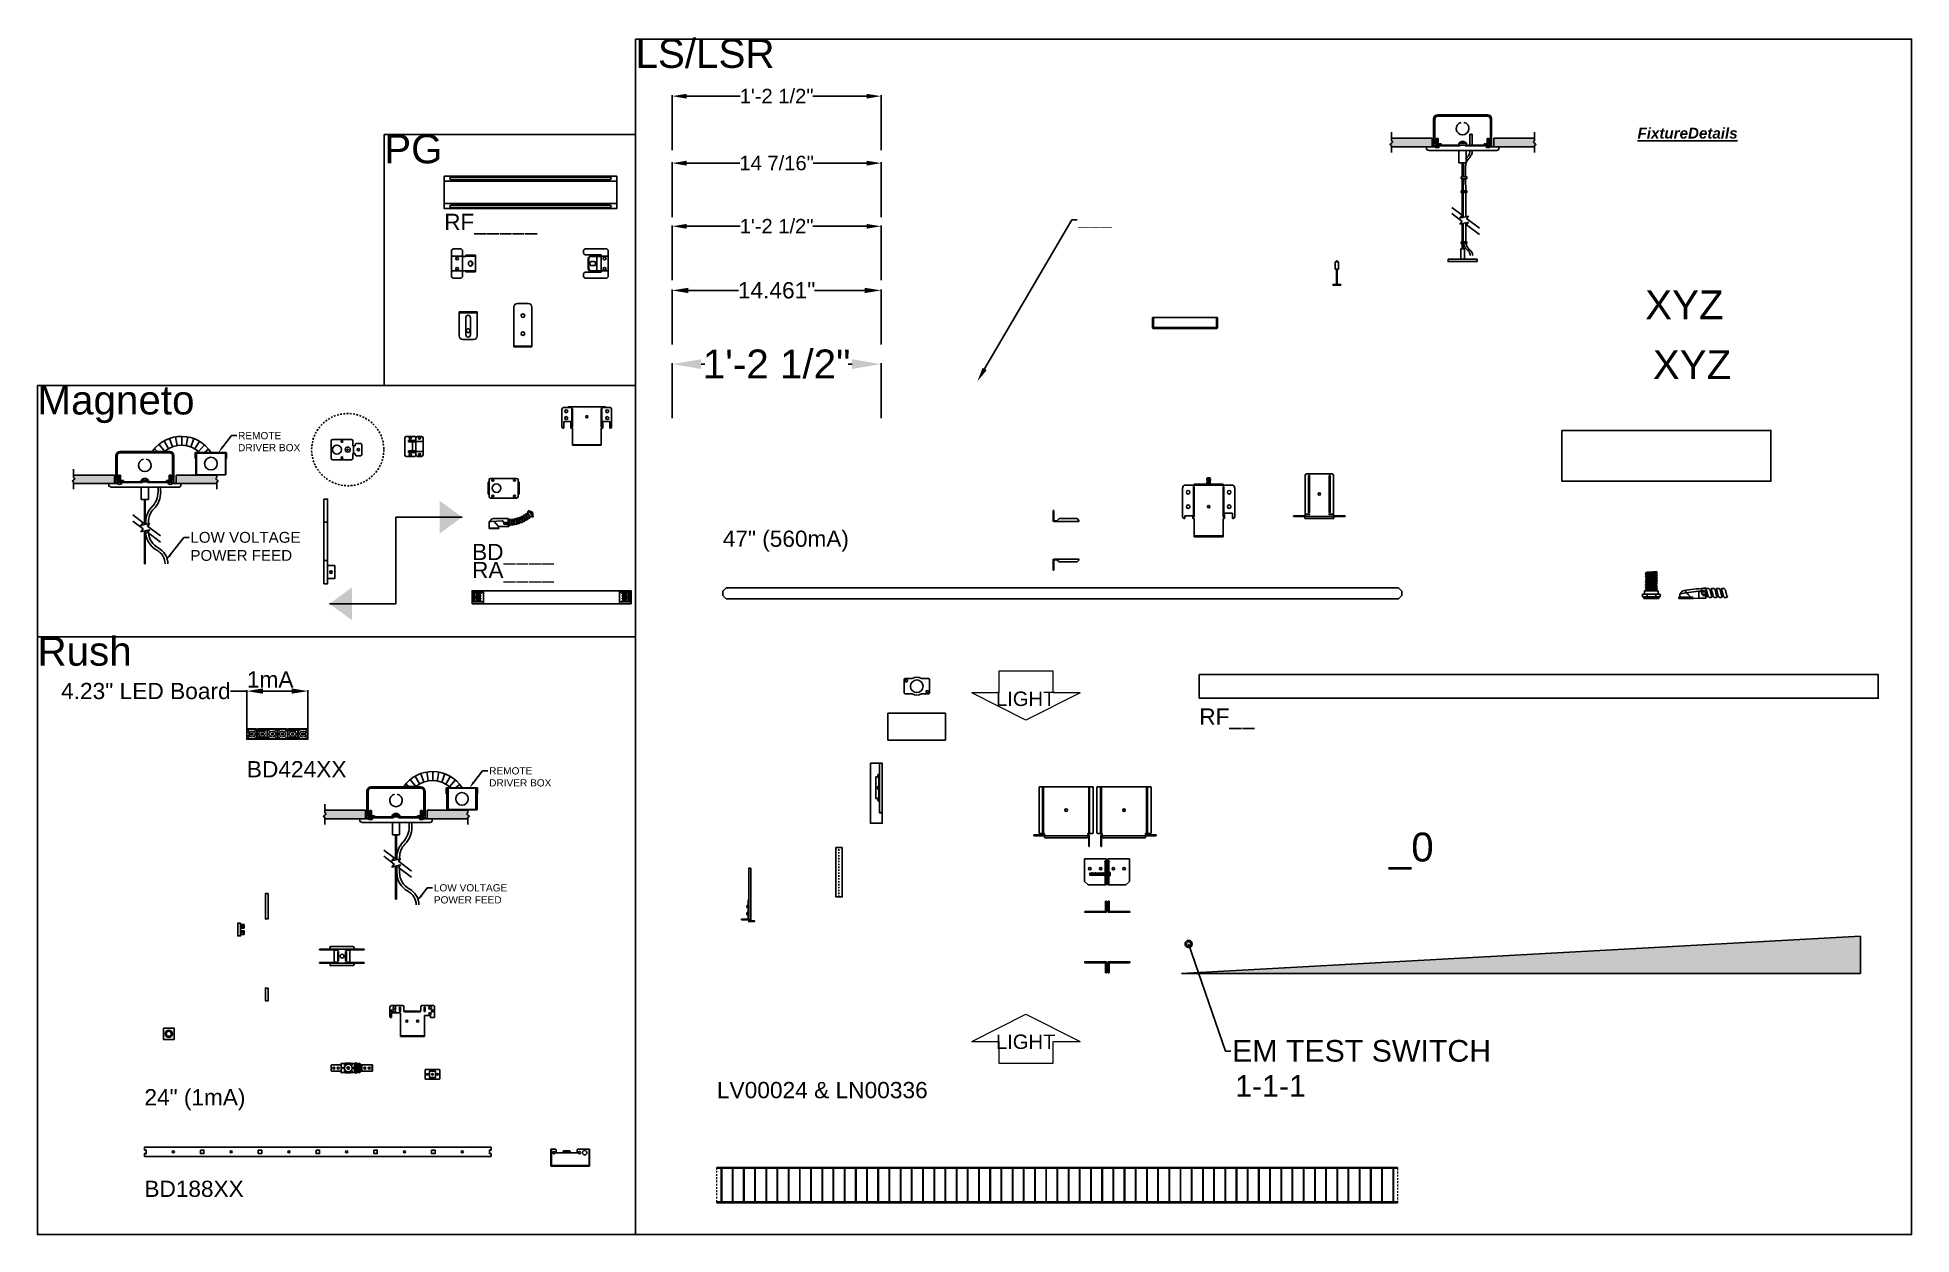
# Model space of a CAD drawing. Header units: inches. Extents: x 185 to 315, y 0 to 83.
import ezdxf
from ezdxf import colors
from ezdxf.entities.mleader import LeaderData, LeaderLine
from ezdxf.enums import TextEntityAlignment as Align
from ezdxf.math import Vec2, Vec3

# ---------------------------------------------------------------- set-up
doc = ezdxf.new("R2010")
doc.units = ezdxf.units.IN
doc.header["$LTSCALE"] = 0.5
doc.header["$MEASUREMENT"] = 0
for name, pattern in [('HIDDEN', [0.375, 0.25, -0.125]), ('HIDDEN2', [0.1875, 0.125, -0.0625]), ('PHANTOM', [0.5, 0.25, -0.05, 0.05, -0.05, 0.05, -0.05])]:
    doc.linetypes.add(name, pattern=pattern)
doc.layers.get('0').update_dxf_attribs({"color": 255, "linetype": 'CONTINUOUS'})
doc.layers.get('Defpoints').update_dxf_attribs({"linetype": 'CONTINUOUS'})
for name, color, linetype in [('Brackets', 181, 'CONTINUOUS'), ('Ceiling', 42, 'CONTINUOUS'), ('EM', 3, 'CONTINUOUS'), ('End Cap', 92, 'CONTINUOUS'), ('Hardware', 242, 'CONTINUOUS'), ('Housing', 150, 'CONTINUOUS'), ('LED Board', 110, 'CONTINUOUS'), ('Louver', 161, 'CONTINUOUS'), ('Mounting', 4, 'CONTINUOUS'), ('Nomenclature', 51, 'CONTINUOUS'), ('Reflector', 40, 'CONTINUOUS'), ('WallMount Bracket', 190, 'CONTINUOUS')]:
    doc.layers.add(name, color=color, linetype=linetype)
for name, color, linetype, plot in [('Construction', 60, 'PHANTOM', False), ('FAB DWG', 7, 'CONTINUOUS', False), ('Joiner', 11, 'CONTINUOUS', False), ('Text-Unprinted', 131, 'CONTINUOUS', False)]:
    doc.layers.add(name, color=color, linetype=linetype, plot=plot)
doc.layers.add('CUST DWG', color=7, linetype='CONTINUOUS', lineweight=20)
doc.layers.add('Lens', color=2, linetype='HIDDEN2', lineweight=13)
doc.styles.add('LSAD_Alert', font='arialbd.ttf', dxfattribs={"height": 5})
doc.styles.add('LSAD_Standard', font='arial.ttf')
doc.styles.get("Standard").update_dxf_attribs({"font": 'arial.ttf'})
doc.dimstyles.new('LSAD_CustDims', dxfattribs={"dimtxt": 1, "dimasz": 1, "dimexe": 0.0625, "dimexo": 0.042969, "dimgap": 0.0625, "dimtad": 0, "dimtih": 1, "dimtoh": 1, "dimdec": 3, "dimzin": 0, "dimdsep": 46, "dimlunit": 4, "dimtxsty": 'Standard', "dimcen": 0.125, "dimclrd": 256, "dimclre": 256, "dimclrt": 256, "dimadec": 0, "dimazin": 0, "dimtfac": 1, "dimtdec": 3, "dimtix": 1, "dimtofl": 0, "dimtmove": 0, "dimatfit": 3, "dimfxl": 1, "dimfrac": 2, "dimtolj": 1, "dimtzin": 0, "dimarcsym": 0})
doc.dimstyles.new('LSAD_FabDims', dxfattribs={"dimtxt": 1, "dimasz": 1, "dimexe": 0.0625, "dimexo": 0.042969, "dimgap": 0.0625, "dimtad": 0, "dimtih": 1, "dimtoh": 1, "dimdec": 4, "dimzin": 0, "dimdsep": 46, "dimlunit": 5, "dimtxsty": 'Standard', "dimcen": 0.125, "dimclrd": 256, "dimclre": 256, "dimclrt": 256, "dimadec": 0, "dimazin": 0, "dimtfac": 1, "dimtdec": 4, "dimtix": 1, "dimtofl": 0, "dimtmove": 0, "dimatfit": 3, "dimfxl": 1, "dimfrac": 2, "dimtolj": 1, "dimtzin": 0, "dimarcsym": 0})
doc.dimstyles.new('LSAD_FabDimsOC', dxfattribs={"dimtxt": 1, "dimasz": 1, "dimexe": 0.0625, "dimexo": 0.042969, "dimgap": 0.0625, "dimtad": 0, "dimtih": 1, "dimtoh": 1, "dimdec": 3, "dimzin": 0, "dimdsep": 46, "dimlunit": 4, "dimtxsty": 'Standard', "dimcen": 0.125, "dimclrd": 256, "dimclre": 256, "dimclrt": 256, "dimadec": 0, "dimazin": 0, "dimtfac": 1, "dimtdec": 3, "dimtofl": 0, "dimtmove": 0, "dimatfit": 2, "dimfxl": 1, "dimfrac": 2, "dimtolj": 1, "dimtzin": 0, "dimarcsym": 0})
doc.dimstyles.new('LSAD_FixtureCut', dxfattribs={"dimtxt": 1.125, "dimasz": 1.125, "dimexe": 0.0625, "dimexo": 0.042969, "dimgap": 0.0625, "dimtad": 0, "dimtih": 1, "dimtoh": 1, "dimdec": 3, "dimzin": 0, "dimdsep": 46, "dimtxsty": 'Standard', "dimcen": 0.125, "dimclrd": 256, "dimclre": 256, "dimclrt": 256, "dimadec": 0, "dimazin": 0, "dimtfac": 1, "dimtdec": 3, "dimtofl": 0, "dimtmove": 0, "dimatfit": 3, "dimfxl": 1, "dimfrac": 2, "dimtolj": 1, "dimtzin": 0, "dimarcsym": 0})
doc.dimstyles.new('LSAD_OverallDim', dxfattribs={"dimtxt": 2, "dimasz": 2, "dimexe": 0.0625, "dimexo": 0.042969, "dimgap": 0.0625, "dimtad": 0, "dimtih": 1, "dimtoh": 1, "dimdec": 3, "dimzin": 0, "dimdsep": 46, "dimlunit": 4, "dimtxsty": 'Standard', "dimcen": 0.125, "dimclrd": 256, "dimclre": 256, "dimclrt": 256, "dimadec": 0, "dimazin": 0, "dimtfac": 1, "dimtdec": 3, "dimtix": 1, "dimtofl": 0, "dimtmove": 0, "dimatfit": 3, "dimfxl": 1, "dimfrac": 2, "dimtolj": 1, "dimtzin": 0, "dimarcsym": 0})
pattern_1 = [(50, (-8493.6708, -834.55992), (0.358630091, -0.031376067), [0.0375, -0.4125]), (355, (-8493.6708, -834.55992), (-0.069375667, 0.376096067), [0.03, -0.33]), (100.4514445, (-8493.64092, -834.56254), (0.289254423, 0.344719995), [0.031870096, -0.350571056]), (46.1842, (-8493.6708, -834.45992), (0.533620665, -0.08275964), [0.05625, -0.61875]), (96.6356355, (-8493.62634, -834.4668), (0.467330973, 0.4870593), [0.04780517, -0.52585688]), (351.184164, (-8493.6708, -834.4599), (0.467330973, 0.4870593), [0.045, -0.495]), (21, (-8493.6208, -834.48492), (0.298453526, -0.201309445), [0.0375, -0.4125]), (326, (-8493.6208, -834.48492), (0.121657666, 0.362575023), [0.03, -0.33]), (71.4514447, (-8493.59594, -834.5017), (0.420111188, 0.161265576), [0.031870095, -0.350571056]), (37.5, (-8493.67081, -834.55992), (0.0060799277, 0.166446927), [0, -0.326, 0, -0.335, 0, -0.33125]), (7.5, (-8493.6708, -834.55992), (0.1315347687, 0.197205856), [0, -0.191, 0, -0.3185, 0, -0.12625]), (327.5, (-8493.7823, -834.55992), (0.266911218, -0.0112774359), [0, -0.125, 0, -0.39, 0, -0.5175]), (317.5, (-8493.8323, -834.55992), (0.2915930847, 0.050052491), [0, -0.1625, 0, -0.259, 0, -0.3675])]

msp = doc.modelspace()

# ---------------------------------------------------------------- texts
at = {"layer": 'Text-Unprinted', "ltscale": 0.5, "transparency": 16777216, "char_height": 2, "attachment_point": 1, "style": 'LSAD_Standard'}
for s, insert in [('LS/LSR', (226.5827, 82.78678)), ('PG', (209.18931, 76.18018)), ('Magneto', (185.18931, 58.78678)), ('Rush', (185.18931, 41.39339))]:
    msp.add_mtext_dynamic_manual_height_columns(s, width=18.8364853, gutter_width=10, heights=[0], dxfattribs=dict(at, insert=insert))

# ---------------------------------------------------------------- blocks, each defined once
blk = doc.blocks.new('*U67')
at = {"layer": 'FAB DWG', "color": 0, "ltscale": 0.5, "transparency": 16777216}
blk.add_lwpolyline([(-0.27, 1.71), (14.19, 1.71), (14.19, -1.82), (-0.27, -1.82)], close=True, dxfattribs=at)
at = {"layer": 'FAB DWG', "color": 0, "ltscale": 0.5, "transparency": 16777216, "style": 'LSAD_Standard'}
for tag, p in [('TOTALMA', (0, 0)), ('DRIVERMODEL', (0, -1.62))]:
    blk.add_attdef(tag, p, '', height=1.5, dxfattribs=at)
blk = doc.blocks.new('*U62')
at = {"layer": 'LED Board', "linetype": 'Continuous', "lineweight": 25, "transparency": 16777216}
blk.add_lwpolyline([(47, 0.15), (46.76, 0.39), (0.24, 0.39), (0, 0.15), (0, -0.15), (0.24, -0.39), (46.76, -0.39), (47, -0.15)], close=True, dxfattribs=at)
at = {"layer": 'FAB DWG', "color": 0, "transparency": 16777216, "style": 'LSAD_Standard'}
blk.add_attdef('LED1', (0, 3.22), '', height=1.12, dxfattribs=at)
blk = doc.blocks.new('LSAD_Feed_Top')
at = {"layer": 'Hardware', "transparency": 16777216}
for p, q in [((-0.82, 0.53), (-0.88, 0.47)), ((-0.88, 0.47), (-0.88, -0.47)), ((-0.33, 0.53), (-0.82, 0.53)), ((0.82, 0.53), (0.33, 0.53)), ((0.88, 0.47), (0.82, 0.53)), ((0.88, -0.47), (0.88, 0.47)), ((-0.88, -0.47), (-0.82, -0.53)), ((-0.82, -0.53), (-0.33, -0.53)), ((0.33, -0.53), (0.82, -0.53)), ((0.82, -0.53), (0.88, -0.47))]:
    blk.add_line(p, q, dxfattribs=at)
for centre, radius in [((-0.72, 0.38), 0.085), ((0, 0), 0.438), ((0.72, -0.38), 0.085)]:
    blk.add_circle(centre, radius, dxfattribs=at)
for start, end in [(58.2117, 121.7883), (238.2117, 301.7883)]:
    blk.add_arc((0, 0), 0.625, start, end, dxfattribs=at)
blk = doc.blocks.new('*U72')
at = {"layer": 'Mounting', "linetype": 'Continuous', "transparency": 16777216}
for p, q in [((-3.88, 1.56), (-3.88, -1.56)), ((-0.18, 1.62), (-3.82, 1.62)), ((-3.63, 1.56), (-3.63, -1.56)), ((-3.56, 1.56), (-3.63, 1.56)), ((-3.56, -1.56), (-3.56, 1.56)), ((-0.44, -1.56), (-0.44, 1.56)), ((-0.44, 1.56), (-0.38, 1.56)), ((-0.38, 1.56), (-0.38, -1.56)), ((-0.12, 1.56), (-0.12, -1.56)), ((0.12, 1.56), (0.12, -1.56)), ((0.18, 1.62), (3.82, 1.62)), ((0.38, 1.56), (0.38, -1.56)), ((0.44, 1.56), (0.38, 1.56)), ((0.44, -1.56), (0.44, 1.56)), ((3.56, 1.56), (3.63, 1.56)), ((3.56, -1.56), (3.56, 1.56)), ((3.63, 1.56), (3.63, -1.56)), ((3.88, 1.56), (3.88, -1.56)), ((-4.24, -1.77), (-4.24, -1.72)), ((-4.24, -1.72), (-3.5, -1.72)), ((-0.45, -1.77), (-4.24, -1.77)), ((-4.11, -1.72), (-4.11, -1.77)), ((-3.5, -1.62), (-3.82, -1.62)), ((-3.56, -1.56), (-3.63, -1.56)), ((-3.5, -1.87), (-3.5, -1.62)), ((-0.55, -1.92), (-3.45, -1.92)), ((-0.5, -1.62), (-0.18, -1.62)), ((-0.5, -1.62), (-0.5, -1.87)), ((-0.5, -1.72), (-0.45, -1.72)), ((-0.44, -1.56), (-0.38, -1.56)), ((-0.44, -1.78), (-0.44, -2.52)), ((-0.44, -2.52), (-0.4, -2.52)), ((-0.4, -1.77), (-0.4, -2.52)), ((0.5, -1.62), (0.18, -1.62)), ((0.44, -1.56), (0.38, -1.56)), ((0.4, -1.77), (0.4, -2.52)), ((0.44, -2.52), (0.4, -2.52)), ((0.44, -1.78), (0.44, -2.52)), ((0.5, -1.72), (0.45, -1.72)), ((0.45, -1.77), (4.24, -1.77)), ((0.5, -1.62), (0.5, -1.87)), ((0.55, -1.92), (3.45, -1.92)), ((3.5, -1.87), (3.5, -1.62)), ((3.5, -1.62), (3.82, -1.62)), ((4.24, -1.72), (3.5, -1.72)), ((3.56, -1.56), (3.63, -1.56)), ((4.11, -1.72), (4.11, -1.77)), ((4.24, -1.77), (4.24, -1.72))]:
    blk.add_line(p, q, dxfattribs=at)
for centre in [(-2, 0), (2, 0)]:
    blk.add_circle(centre, 0.0885, dxfattribs=at)
for centre, radius, start, end in [((-3.82, 1.56), 0.06, 90, 180), ((-0.18, 1.56), 0.06, 0, 90), ((0.18, 1.56), 0.06, 90, 180), ((3.82, 1.56), 0.06, 0, 90), ((-3.82, -1.56), 0.06, 180, 270), ((-3.45, -1.87), 0.05, 180, 270), ((-0.55, -1.87), 0.05, 270, 0), ((-0.45, -1.78), 0.0558, 8.241, 89.9976), ((-0.45, -1.78), 0.008, 359.9872, 90.017), ((-0.18, -1.56), 0.06, 270, 0), ((0.18, -1.56), 0.06, 180, 270), ((0.45, -1.78), 0.0558, 90.0024, 171.759), ((0.45, -1.78), 0.008, 89.983, 180.0128), ((0.55, -1.87), 0.05, 180, 270), ((3.45, -1.87), 0.05, 270, 0), ((3.82, -1.56), 0.06, 270, 0)]:
    blk.add_arc(centre, radius, start, end, dxfattribs=at)
blk = doc.blocks.new('*U69')
at = {"layer": 'WallMount Bracket', "color": 0, "linetype": 'ByBlock', "transparency": 16777216}
for p, q in [((-2.19, 0), (2.19, 0)), ((2.18, 0), (2.18, -0.69)), ((2.25, 0), (2.19, 0)), ((2.19, -0.69), (2.19, 0)), ((2.25, -0.69), (2.25, 0)), ((-2.25, 0), (-2.19, 0)), ((-2.25, 0), (-2.25, -0.69)), ((-2.19, -0.69), (-2.25, -0.69)), ((-2.19, 0), (-2.19, -0.69)), ((-2.18, -0.69), (-2.18, 0)), ((-2.18, -0.69), (2.18, -0.69)), ((-2.18, -0.7), (-2.18, -0.69)), ((-2.18, -0.7), (-2.18, -0.76)), ((2.18, -0.76), (-2.18, -0.76)), ((2.18, -0.69), (2.18, -0.7)), ((2.18, -0.7), (2.18, -0.76)), ((2.19, -0.69), (2.25, -0.69))]:
    blk.add_line(p, q, dxfattribs=at)
for centre, radius, start, end in [((-2.18, -0.69), 0.0678, 180, 270), ((-2.18, -0.69), 0.008, 180, 270), ((2.18, -0.69), 0.0678, 270, 0), ((2.18, -0.69), 0.008, 270, 0)]:
    blk.add_arc(centre, radius, start, end, dxfattribs=at)
blk = doc.blocks.new('*U64')
at = {"layer": 'Mounting', "transparency": 16777216}
h = blk.add_hatch(dxfattribs=at)
h.set_pattern_fill('AR-CONC', color=0, scale=0.05)
h.set_pattern_definition([(50, (-8493.6708, -832.33216), (0.358630091, -0.031376067), [0.0375, -0.4125]), (355, (-8493.6708, -832.33216), (-0.069375667, 0.376096067), [0.03, -0.33]), (100.4514445, (-8493.64092, -832.33477), (0.289254423, 0.344719995), [0.031870096, -0.350571056]), (46.1842, (-8493.6708, -832.23216), (0.533620665, -0.08275964), [0.05625, -0.61875]), (96.6356355, (-8493.62634, -832.23905), (0.467330973, 0.4870593), [0.04780517, -0.52585688]), (351.184164, (-8493.6708, -832.23216), (0.467330973, 0.4870593), [0.045, -0.495]), (21, (-8493.6208, -832.25716), (0.298453526, -0.201309445), [0.0375, -0.4125]), (326, (-8493.6208, -832.25716), (0.121657666, 0.362575023), [0.03, -0.33]), (71.4514447, (-8493.59594, -832.27393), (0.420111188, 0.161265576), [0.031870095, -0.350571056]), (37.5, (-8493.67081, -832.33216), (0.0060799277, 0.166446927), [0, -0.326, 0, -0.335, 0, -0.33125]), (7.5, (-8493.6708, -832.33216), (0.1315347687, 0.197205856), [0, -0.191, 0, -0.3185, 0, -0.12625]), (327.5, (-8493.7823, -832.33216), (0.266911218, -0.0112774359), [0, -0.125, 0, -0.39, 0, -0.5175]), (317.5, (-8493.8323, -832.33216), (0.2915930847, 0.050052491), [0, -0.1625, 0, -0.259, 0, -0.3675])])
edge = h.paths.add_edge_path()
edge.add_line((-2.1, 8.38), (-4.92, 8.38))
edge.add_line((-4.92, 8.38), (-4.92, 8.2))
edge.add_spline(control_points=[(-4.92, 8.2), (-4.88, 8.18), (-4.77, 8.11), (-5.1, 7.97), (-4.97, 7.92), (-4.92, 7.91)], knot_values=[1.066652, 1.066652, 1.066652, 1.066652, 3.873339, 9.934545, 13.072381, 13.072381, 13.072381, 13.072381], degree=3, periodic=0)
edge.add_line((-4.92, 7.91), (-4.92, 7.79))
edge.add_line((-4.92, 7.79), (-2.1, 7.79))
edge.add_line((-2.1, 7.79), (-2.1, 8.38))
edge = h.paths.add_edge_path()
edge.add_spline(control_points=[(4.98, 7.91), (5.04, 7.92), (5.16, 7.97), (4.83, 8.11), (4.94, 8.18), (4.98, 8.2)], knot_values=[1.066652, 1.066652, 1.066652, 1.066652, 4.204487, 10.265693, 13.072381, 13.072381, 13.072381, 13.072381], degree=3, periodic=0)
edge.add_line((4.98, 8.2), (4.98, 8.38))
edge.add_line((4.98, 8.38), (2.16, 8.38))
edge.add_line((2.16, 8.38), (2.16, 7.79))
edge.add_line((2.16, 7.79), (4.98, 7.79))
edge.add_line((4.98, 7.79), (4.98, 7.91))
at = {"layer": 'Mounting', "color": 0, "transparency": 16777216}
for p, q in [((-2.01, 9.72), (-2.01, 7.79)), ((-1.92, 9.72), (-1.92, 7.99)), ((-1.73, 10.01), (1.73, 10.01)), ((-1.73, 9.91), (1.73, 9.91)), ((1.92, 9.72), (1.92, 7.99)), ((2.01, 9.72), (2.01, 7.79)), ((-4.93, 8.79), (-4.93, 8.2)), ((-4.93, 8.38), (-2.11, 8.38)), ((-4.93, 7.91), (-4.93, 7.39)), ((-4.92, 7.79), (-1.91, 7.79)), ((-2.5, 7.61), (-2.5, 7.79)), ((-2.11, 8.38), (-2.11, 7.79)), ((-1.92, 7.99), (-1.82, 7.99)), ((-1.92, 7.91), (-1.92, 7.79)), ((-1.92, 7.91), (-1.82, 7.91)), ((-1.91, 7.8), (-1.91, 7.86)), ((-1.91, 7.86), (-0.17, 7.86)), ((-1.86, 7.91), (-1.86, 7.86)), ((-1.83, 8.34), (-1.69, 8.35)), ((-1.83, 8.3), (-1.69, 8.32)), ((-1.83, 8.27), (-1.69, 8.28)), ((-1.83, 8.23), (-1.69, 8.25)), ((-1.83, 8.2), (-1.69, 8.21)), ((-1.83, 8.16), (-1.69, 8.18)), ((-1.83, 8.13), (-1.69, 8.14)), ((-1.83, 8.1), (-1.69, 8.11)), ((-1.83, 8.06), (-1.69, 8.08)), ((-1.83, 8.03), (-1.69, 8.04)), ((-1.83, 7.99), (-1.69, 8.01)), ((-1.83, 7.96), (-1.69, 7.97)), ((-1.83, 7.92), (-1.69, 7.94)), ((-1.83, 7.89), (-1.69, 7.9)), ((-1.82, 8.37), (-1.69, 8.37)), ((-1.82, 7.86), (-1.82, 8.37)), ((-1.69, 7.86), (-1.69, 8.37)), ((-1.69, 7.99), (-1.49, 7.99)), ((-1.69, 7.91), (1.69, 7.91)), ((-1.6, 7.8), (-1.6, 7.86)), ((-1.49, 7.99), (-1.49, 7.91)), ((0.26, 8.03), (-0.26, 8.03)), ((-0.26, 7.91), (-0.26, 8.03)), ((-0.17, 7.91), (-0.17, 7.86)), ((0.17, 7.91), (0.17, 7.86)), ((1.91, 7.86), (0.17, 7.86)), ((0.26, 7.91), (0.26, 8.03)), ((0.51, 7.86), (0.51, 8.67)), ((0.67, 7.86), (0.67, 8.67)), ((1.69, 7.99), (1.49, 7.99)), ((1.49, 7.99), (1.49, 7.91)), ((1.6, 7.8), (1.6, 7.86)), ((1.82, 8.37), (1.69, 8.37)), ((1.69, 7.86), (1.69, 8.37)), ((1.83, 8.34), (1.69, 8.35)), ((1.83, 8.3), (1.69, 8.32)), ((1.83, 8.27), (1.69, 8.28)), ((1.83, 8.23), (1.69, 8.25)), ((1.83, 8.2), (1.69, 8.21)), ((1.83, 8.16), (1.69, 8.18)), ((1.83, 8.13), (1.69, 8.14)), ((1.83, 8.1), (1.69, 8.11)), ((1.83, 8.06), (1.69, 8.08)), ((1.83, 8.03), (1.69, 8.04)), ((1.83, 7.99), (1.69, 8.01)), ((1.83, 7.96), (1.69, 7.97)), ((1.83, 7.92), (1.69, 7.94)), ((1.83, 7.89), (1.69, 7.9)), ((1.82, 7.86), (1.82, 8.37)), ((1.92, 7.99), (1.82, 7.99)), ((1.82, 7.91), (1.92, 7.91)), ((1.86, 7.91), (1.86, 7.86)), ((1.91, 7.8), (1.91, 7.86)), ((1.92, 7.91), (1.92, 7.79)), ((4.98, 7.79), (1.92, 7.79)), ((4.98, 8.38), (2.16, 8.38)), ((2.16, 8.38), (2.16, 7.79)), ((2.5, 7.6), (2.5, 7.79)), ((4.98, 8.79), (4.98, 8.2)), ((4.98, 7.91), (4.98, 7.39)), ((-2.5, 7.61), (-2.31, 7.54)), ((2.37, 7.54), (-2.31, 7.54)), ((-0.25, 6.68), (-0.25, 7.54)), ((-0.25, 6.68), (0.25, 6.68)), ((-0.03, 6.68), (-0.03, 5.71)), ((0.03, 6.68), (0.03, 5.71)), ((0.06, 6.64), (0.06, 5.71)), ((0.25, 6.68), (0.25, 7.54)), ((0.51, 7.5), (0.51, 7.54)), ((0.67, 7.52), (0.67, 7.54)), ((2.37, 7.54), (2.5, 7.6)), ((-0.03, 5.58), (-0.03, 4.74)), ((0.03, 5.58), (0.03, 4.74)), ((0.06, 5.58), (0.05, 4.74)), ((0.21, 6.36), (0.21, 5.71)), ((0.21, 5.58), (0.22, 4.74)), ((-0.03, 4.62), (-0.03, 2.89)), ((0.03, 4.62), (0.03, 2.9)), ((0.05, 4.62), (0.05, 3.4)), ((0.05, 4.62), (0.05, 2.91)), ((0.23, 4.62), (0.23, 2.95)), ((-0.75, 3.59), (-0.04, 3.06)), ((-0.75, 3.16), (-0.04, 2.62)), ((-0.04, 3.06), (-0.19, 2.85)), ((-0.19, 2.85), (0.4, 2.99)), ((-0.04, 2.62), (-0.19, 2.42)), ((0.4, 2.99), (0.27, 2.82)), ((0.27, 2.82), (1.17, 2.15)), ((-0.19, 2.42), (0.4, 2.56)), ((-0.03, 1.21), (-0.03, 2.46)), ((0.03, 1.21), (0.03, 2.47)), ((0.05, 2.48), (0.05, 1.21)), ((0.22, 2.52), (0.22, 1.21)), ((0.4, 2.56), (0.27, 2.39)), ((0.27, 2.39), (1.17, 1.72)), ((0.13, 0.73), (-0.13, 0.73)), ((-0.13, 0.73), (-0.13, 0)), ((-0.13, 0), (0.13, 0)), ((-0.03, 0.73), (-0.03, 1.09)), ((0.03, 0.73), (0.03, 1.09)), ((0.13, 0), (0.13, 0.73))]:
    blk.add_line(p, q, dxfattribs=at)
for points in [[(0.51, 8.67), (0.54, 8.66), (0.56, 8.66), (0.58, 8.65), (0.59, 8.65), (0.6, 8.65), (0.61, 8.65), (0.62, 8.65), (0.62, 8.66), (0.63, 8.66), (0.63, 8.66), (0.63, 8.66), (0.64, 8.66), (0.65, 8.66), (0.65, 8.66), (0.66, 8.66), (0.67, 8.67)], [(0.24, 6.68), (0.24, 6.68)], [(0.25, 6.98), (0.32, 7.06), (0.39, 7.14), (0.43, 7.21), (0.46, 7.27), (0.48, 7.33), (0.49, 7.41), (0.51, 7.5)], [(0.25, 6.7), (0.29, 6.8), (0.44, 6.97), (0.5, 7.05), (0.55, 7.13), (0.58, 7.19), (0.61, 7.24)]]:
    blk.add_lwpolyline(points, dxfattribs=at)
for points in [[(-0.09, 5.71), (0.29, 5.71), (0.29, 5.58), (-0.09, 5.58)], [(-0.09, 4.74), (0.29, 4.74), (0.29, 4.62), (-0.09, 4.62)], [(-1, 0), (1, 0), (1, -0.16), (-1, -0.16)], [(-0.09, 1.21), (0.29, 1.21), (0.29, 1.09), (-0.09, 1.09)]]:
    blk.add_lwpolyline(points, close=True, dxfattribs=at)
for centre, radius, start, end in [((-1.72, 9.72), 0.286, 91.7281, 179.1122), ((-1.73, 9.72), 0.188, 90, 180), ((0, 9.05), 0.438, 101.9406, 78.0594), ((1.72, 9.72), 0.286, 0.8878, 88.2719), ((1.73, 9.72), 0.188, 0, 90), ((-1.76, 7.95), 0.221, 224.5768, 315.4232), ((0, 7.82), 0.333, 38.6438, 141.3562), ((1.76, 7.95), 0.221, 224.5768, 315.4232), ((0.55, 6.57), 0.495, 167.5469, 171.798), ((1.81, 6.37), 1.6, 168.9188, 180.2549), ((-0.08, 7.54), 0.753, 336.6147, 358.1884)]:
    blk.add_arc(centre, radius, start, end, dxfattribs=at)
for points, knots in [([(-4.93, 7.91), (-4.98, 7.92), (-5.1, 7.97), (-4.78, 8.11), (-4.88, 8.18), (-4.93, 8.2)], [1.066652, 1.066652, 1.066652, 1.066652, 4.204487, 10.265693, 13.072381, 13.072381, 13.072381, 13.072381]), ([(4.98, 7.91), (5.04, 7.92), (5.16, 7.97), (4.83, 8.11), (4.94, 8.18), (4.98, 8.2)], [1.066652, 1.066652, 1.066652, 1.066652, 4.204487, 10.265693, 13.072381, 13.072381, 13.072381, 13.072381]), ([(0.05, 1.09), (0.11, 0.94), (0.2, 0.72), (0.49, 0.52), (0.52, 0.35), (0.53, 0.26)], [0, 0, 0, 0, 0.4759819, 0.7144555, 0.9806831, 0.9806831, 0.9806831, 0.9806831]), ([(0.22, 1.09), (0.28, 0.94), (0.37, 0.72), (0.66, 0.52), (0.69, 0.35), (0.7, 0.26)], [0, 0, 0, 0, 0.4759819, 0.7144555, 0.9806831, 0.9806831, 0.9806831, 0.9806831])]:
    blk.add_open_spline(points, degree=3, knots=knots, dxfattribs=at)
blk = doc.blocks.new('*U63')
at = {"layer": 'Mounting', "color": 0, "linetype": 'ByBlock', "transparency": 16777216}
for p, q in [((0.11, 1.39), (1.89, 1.39)), ((0.01, -1.29), (0.01, 1.29)), ((0.31, 1.29), (0.25, 1.29)), ((0.25, 1.29), (0.25, -1.29)), ((0.31, -1.29), (0.31, 1.29)), ((1.69, 1.29), (1.69, -1.29)), ((1.75, 1.29), (1.69, 1.29)), ((1.75, -1.29), (1.75, 1.29)), ((1.99, 1.29), (1.99, -1.29)), ((0.25, -1.29), (0.31, -1.29)), ((1.69, -1.29), (1.75, -1.29)), ((-0.79, -1.56), (-0.79, -1.52)), ((-0.79, -1.52), (0, -1.52)), ((2.79, -1.56), (-0.79, -1.56)), ((-0.6, -1.52), (-0.6, -1.56)), ((-0.05, -1.56), (-0.05, -1.52)), ((0.33, -1.41), (0, -1.41)), ((0, -1.41), (0, -1.7)), ((0, -1.7), (2, -1.7)), ((0.33, -1.39), (0.11, -1.39)), ((1.67, -1.39), (1.89, -1.39)), ((2, -1.41), (1.67, -1.41)), ((2, -1.41), (2, -1.7)), ((2.79, -1.52), (2, -1.52)), ((2.05, -1.56), (2.05, -1.52)), ((2.6, -1.56), (2.6, -1.52)), ((2.79, -1.52), (2.79, -1.56))]:
    blk.add_line(p, q, dxfattribs=at)
blk.add_circle((1, 0), 0.0885, dxfattribs=at)
for centre, radius, start, end in [((0.11, 1.29), 0.1, 90, 180), ((1.89, 1.29), 0.1, 0, 90), ((0.11, -1.29), 0.1, 180, 270), ((1.89, -1.29), 0.1, 270, 0), ((0.33, -1.4), 0.0119, 270, 90), ((1.67, -1.4), 0.0119, 90, 270)]:
    blk.add_arc(centre, radius, start, end, dxfattribs=at)
blk = doc.blocks.new('*U68')
at = {"layer": 'FAB DWG', "color": 0, "ltscale": 0.5, "transparency": 16777216, "style": 'LSAD_Standard'}
blk.add_attdef('SECTIONLABEL', (0, 0), '', height=2, dxfattribs=at)
blk = doc.blocks.new('*U66')
at = {"layer": 'FAB DWG', "color": 0, "ltscale": 0.5, "transparency": 16777216, "style": 'LSAD_Standard'}
blk.add_attdef('PHANTOMNUM', (0, 0), '', height=1.5, dxfattribs=at)
blk = doc.blocks.new('_None')
blk = doc.blocks.new('*U74')
at = {"layer": 'CUST DWG', "ltscale": 0.5, "transparency": 16777216}
for p, q in [((1.88, 32.8), (-1.88, 32.8)), ((-1.88, 32.8), (-1.88, 31.3)), ((1.88, 31.3), (1.88, 32.8)), ((-1.88, 31.3), (-3.75, 31.3)), ((0, 29.42), (-3.75, 31.3)), ((3.75, 31.3), (0, 29.42)), ((3.75, 31.3), (1.88, 31.3)), ((-3.75, 7.17), (0, 9.05)), ((0, 9.05), (3.75, 7.17)), ((-3.75, 7.17), (-1.88, 7.17)), ((-1.88, 7.17), (-1.88, 5.67)), ((1.88, 5.67), (1.88, 7.17)), ((1.88, 7.17), (3.75, 7.17)), ((-1.88, 5.67), (1.88, 5.67))]:
    blk.add_line(p, q, dxfattribs=at)
at = {"layer": 'CUST DWG', "ltscale": 0.5, "transparency": 16777216, "char_height": 1, "attachment_point": 5, "style": 'LSAD_Standard'}
for insert in [(-0.02, 30.89), (-0.02, 7.14)]:
    blk.add_mtext_dynamic_manual_height_columns('LIGHT', width=3.545, gutter_width=7.5, heights=[0], dxfattribs=dict(at, insert=insert))
blk = doc.blocks.new('*D19')
at = {"layer": 'Defpoints', "color": 0, "ltscale": 0.5, "transparency": 16777216}
for p in [(243.58, 65.38), (229.12, 61.6), (243.58, 61.6)]:
    blk.add_point(p, dxfattribs=at)
at = {"layer": 'FAB DWG', "lineweight": -2, "ltscale": 0.5, "transparency": 16777216}
for p, q in [((229.12, 61.64), (229.12, 65.44)), ((230.24, 65.38), (233.72, 65.38)), ((242.45, 65.38), (238.97, 65.38)), ((243.58, 61.64), (243.58, 65.44))]:
    blk.add_line(p, q, dxfattribs=at)
at = {"layer": 'FAB DWG', "ltscale": 0.5, "transparency": 16777216}
for points in [[(230.24, 65.56), (230.24, 65.19), (229.12, 65.38)], [(242.45, 65.56), (242.45, 65.19), (243.58, 65.38)]]:
    blk.add_solid(points, dxfattribs=at)
at = {"layer": 'FAB DWG', "ltscale": 0.5, "transparency": 16777216, "insert": (236.35, 65.38), "char_height": 1.125, "attachment_point": 5, "style": 'LSAD_Standard'}
blk.add_mtext('\\A1;14.461"', dxfattribs=at)
blk = doc.blocks.new('*D20')
at = {"layer": 'Defpoints', "color": 0, "ltscale": 0.5, "transparency": 16777216}
for p in [(243.58, 69.82), (229.12, 66.04), (243.58, 66.04)]:
    blk.add_point(p, dxfattribs=at)
at = {"layer": 'FAB DWG', "lineweight": -2, "ltscale": 0.5, "transparency": 16777216}
for p, q in [((229.12, 66.08), (229.12, 69.88)), ((230.12, 69.82), (233.84, 69.82)), ((242.58, 69.82), (238.86, 69.82)), ((243.58, 66.08), (243.58, 69.88))]:
    blk.add_line(p, q, dxfattribs=at)
at = {"layer": 'FAB DWG', "ltscale": 0.5, "transparency": 16777216}
for points in [[(230.12, 69.98), (230.12, 69.65), (229.12, 69.82)], [(242.58, 69.98), (242.58, 69.65), (243.58, 69.82)]]:
    blk.add_solid(points, dxfattribs=at)
at = {"layer": 'FAB DWG', "ltscale": 0.5, "transparency": 16777216, "insert": (236.35, 69.82), "char_height": 1, "attachment_point": 5, "style": 'LSAD_Standard'}
blk.add_mtext('\\A1;1\'-2 1/2"', dxfattribs=at)
blk = doc.blocks.new('*D21')
at = {"layer": 'Defpoints', "color": 0, "ltscale": 0.5, "transparency": 16777216}
for p in [(243.58, 74.19), (229.12, 70.41), (243.58, 70.41)]:
    blk.add_point(p, dxfattribs=at)
at = {"layer": 'FAB DWG', "lineweight": -2, "ltscale": 0.5, "transparency": 16777216}
for p, q in [((229.12, 70.45), (229.12, 74.25)), ((230.12, 74.19), (233.81, 74.19)), ((242.58, 74.19), (238.88, 74.19)), ((243.58, 70.45), (243.58, 74.25))]:
    blk.add_line(p, q, dxfattribs=at)
at = {"layer": 'FAB DWG', "ltscale": 0.5, "transparency": 16777216}
for points in [[(230.12, 74.36), (230.12, 74.02), (229.12, 74.19)], [(242.58, 74.36), (242.58, 74.02), (243.58, 74.19)]]:
    blk.add_solid(points, dxfattribs=at)
at = {"layer": 'FAB DWG', "ltscale": 0.5, "transparency": 16777216, "insert": (236.35, 74.19), "char_height": 1, "attachment_point": 5, "style": 'LSAD_Standard'}
blk.add_mtext('\\A1;14 7/16"', dxfattribs=at)
blk = doc.blocks.new('*D22')
at = {"layer": 'CUST DWG', "lineweight": -2, "ltscale": 0.5, "transparency": 16777216}
for p, q in [((229.12, 75.09), (229.12, 78.89)), ((230.12, 78.83), (233.84, 78.83)), ((242.58, 78.83), (238.86, 78.83)), ((243.58, 75.09), (243.58, 78.89))]:
    blk.add_line(p, q, dxfattribs=at)
at = {"layer": 'CUST DWG', "ltscale": 0.5, "transparency": 16777216}
for points in [[(230.12, 78.99), (230.12, 78.66), (229.12, 78.83)], [(242.58, 78.99), (242.58, 78.66), (243.58, 78.83)]]:
    blk.add_solid(points, dxfattribs=at)
at = {"layer": 'Defpoints', "color": 0, "ltscale": 0.5, "transparency": 16777216}
for p in [(243.58, 78.83), (229.12, 75.05), (243.58, 75.05)]:
    blk.add_point(p, dxfattribs=at)
at = {"layer": 'CUST DWG', "ltscale": 0.5, "transparency": 16777216, "insert": (236.35, 78.83), "char_height": 1, "attachment_point": 5, "style": 'LSAD_Standard'}
blk.add_mtext('\\A1;1\'-2 1/2"', dxfattribs=at)
blk = doc.blocks.new('*D23')
at = {"layer": 'Defpoints', "color": 0, "ltscale": 0.5, "transparency": 16777216}
for p in [(243.58, 60.27), (229.12, 56.49), (243.58, 56.49)]:
    blk.add_point(p, dxfattribs=at)
at = {"layer": 'FAB DWG', "lineweight": -2, "ltscale": 0.5, "transparency": 16777216}
for p, q in [((229.12, 56.54), (229.12, 60.34)), ((231.12, 60.27), (231.39, 60.27)), ((241.58, 60.27), (241.3, 60.27)), ((243.58, 56.54), (243.58, 60.34))]:
    blk.add_line(p, q, dxfattribs=at)
at = {"layer": 'FAB DWG', "ltscale": 0.5, "transparency": 16777216}
for points in [[(231.12, 60.61), (231.12, 59.94), (229.12, 60.27)], [(241.58, 60.61), (241.58, 59.94), (243.58, 60.27)]]:
    blk.add_solid(points, dxfattribs=at)
at = {"layer": 'FAB DWG', "ltscale": 0.5, "transparency": 16777216, "insert": (236.35, 60.27), "char_height": 2, "attachment_point": 5, "style": 'LSAD_Standard'}
blk.add_mtext('\\A1;1\'-2 1/2"', dxfattribs=at)
blk = doc.blocks.new('LSAD_JobTotal')
at = {"layer": 'FAB DWG', "color": 0, "ltscale": 0.5, "transparency": 16777216}
blk.add_attdef('JOBLEDCOUNT', (0, 0), '', height=2, dxfattribs=at)
blk = doc.blocks.new('LSAD_LEDTotal')
at = {"ltscale": 0.5, "transparency": 16777216}
blk.add_attdef('EXTENDEDQUANTITY', (0, -3.5), '', height=2, dxfattribs=at)
at = {"layer": 'FAB DWG', "color": 0, "ltscale": 0.5, "transparency": 16777216}
blk.add_attdef('FIXTURELEDCOUNT', (0, 0), '', height=2, dxfattribs=at)
blk = doc.blocks.new('*U75')
at = {"layer": 'Mounting', "color": 0, "linetype": 'Continuous', "lineweight": 25, "transparency": 16777216}
for p, q in [((0, 0.05), (0, -0.01)), ((0, 0.05), (2, 0.05)), ((0, 0), (2, 0)), ((0.85, 0.05), (0.85, 0.05)), ((0.85, 0.05), (0.85, 0.05)), ((0.85, 0.05), (0.85, 0.05)), ((0.88, 0.05), (0.86, 0.05)), ((0.86, 0.05), (0.86, 0.05)), ((0.87, 0.08), (0.87, 0.08)), ((0.88, 0.08), (0.87, 0.08)), ((0.87, 0.08), (0.87, 0.08)), ((0.88, 0.44), (0.88, 0.43)), ((0.88, 0.39), (0.88, 0.38)), ((0.88, 0.34), (0.88, 0.33)), ((0.88, 0.29), (0.88, 0.28)), ((0.88, 0.24), (0.88, 0.23)), ((0.88, 0.19), (0.88, 0.18)), ((0.88, 0.14), (0.88, 0.13)), ((0.89, 0.08), (0.88, 0.08)), ((0.88, 0.08), (0.88, 0.08)), ((0.88, 0.08), (0.88, 0.07)), ((0.88, 0.05), (0.88, 0.05)), ((0.92, 0.5), (0.89, 0.47)), ((0.89, 0.47), (0.91, 0.46)), ((0.9, 0.08), (0.89, 0.08)), ((0.92, 0.08), (0.9, 0.08)), ((0.9, 0.08), (0.9, 0.05)), ((0.91, 0.05), (0.91, 0.05)), ((0.93, 0.05), (0.91, 0.05)), ((0.92, 0.5), (1.08, 0.5)), ((0.94, 0.08), (0.92, 0.08)), ((0.93, 0.05), (0.93, 0.05)), ((0.97, 0.08), (0.94, 0.08)), ((0.94, 0.08), (0.94, 0.05)), ((1.12, 0.09), (0.95, 0.09)), ((0.96, 0.05), (0.96, 0.05)), ((0.99, 0.05), (0.96, 0.05)), ((0.99, 0.08), (0.97, 0.08)), ((1.02, 0.08), (0.99, 0.08)), ((0.99, 0.08), (0.99, 0.05)), ((0.99, 0.05), (0.99, 0.05)), ((1.04, 0.08), (1.02, 0.08)), ((1.02, 0.08), (1.02, 0.05)), ((1.03, 0.05), (1.03, 0.05)), ((1.05, 0.05), (1.03, 0.05)), ((1.07, 0.08), (1.04, 0.08)), ((1.05, 0.05), (1.05, 0.05)), ((1.09, 0.08), (1.07, 0.08)), ((1.07, 0.08), (1.07, 0.05)), ((1.09, 0.49), (1.08, 0.5)), ((1.12, 0.46), (1.08, 0.46)), ((1.1, 0.48), (1.09, 0.48)), ((1.11, 0.08), (1.09, 0.08)), ((1.09, 0.05), (1.09, 0.05)), ((1.11, 0.05), (1.09, 0.05)), ((1.12, 0.46), (1.11, 0.47)), ((1.12, 0.09), (1.11, 0.1)), ((1.12, 0.08), (1.11, 0.08)), ((1.11, 0.08), (1.11, 0.05)), ((1.11, 0.05), (1.11, 0.05)), ((1.12, 0.46), (1.12, 0.46)), ((1.12, 0.41), (1.12, 0.41)), ((1.12, 0.36), (1.12, 0.36)), ((1.12, 0.31), (1.12, 0.31)), ((1.12, 0.26), (1.12, 0.26)), ((1.12, 0.21), (1.12, 0.21)), ((1.12, 0.16), (1.12, 0.16)), ((1.12, 0.11), (1.12, 0.11)), ((1.13, 0.08), (1.12, 0.08)), ((1.13, 0.08), (1.13, 0.08)), ((1.13, 0.08), (1.13, 0.07)), ((1.13, 0.05), (1.13, 0.05)), ((1.14, 0.05), (1.13, 0.05)), ((1.14, 0.05), (1.14, 0.05)), ((1.15, 0.05), (1.15, 0.05)), ((1.15, 0.05), (1.15, 0.05)), ((1.15, 0.05), (1.15, 0.05)), ((2, 0.05), (2, -0.01)), ((-0.8, -2.22), (-0.8, -0.2)), ((-0.61, -0.01), (2.61, -0.01)), ((0, -0.11), (-0.06, -0.11)), ((-0.06, -0.11), (-0.06, -2.22)), ((0, -2.22), (0, -0.11)), ((2.06, -0.11), (2, -0.11)), ((2, -0.11), (2, -2.22)), ((2.06, -2.22), (2.06, -0.11)), ((2.8, -0.2), (2.8, -2.22)), ((-0.65, -2.32), (-0.7, -2.32)), ((-0.09, -2.13), (-0.65, -2.13)), ((-0.65, -2.13), (-0.65, -2.32)), ((-0.65, -2.32), (-0.65, -2.13)), ((-0.65, -2.32), (-0.65, -2.32)), ((-0.09, -2.32), (-0.09, -2.13)), ((0, -2.32), (-0.09, -2.32)), ((-0.06, -2.22), (-0.05, -2.22)), ((-0.05, -2.22), (0, -2.22)), ((0, -2.22), (0, -2.22)), ((0, -2.32), (0, -3.59)), ((2, -2.22), (2.06, -2.22)), ((2.09, -2.32), (2, -2.32)), ((2, -2.32), (2, -3.59)), ((2.09, -1.96), (2.65, -1.96)), ((2.09, -2.32), (2.09, -1.96)), ((2.65, -1.96), (2.65, -2.32)), ((2.65, -1.96), (2.65, -2.32)), ((2.7, -2.32), (2.65, -2.32)), ((2.65, -2.32), (2.65, -2.32)), ((0, -3.53), (2, -3.53)), ((0, -3.59), (2, -3.59)), ((0.05, -3.53), (0.05, -3.59)), ((1.95, -3.59), (1.95, -3.53))]:
    blk.add_line(p, q, dxfattribs=at)
at = {"layer": 'Mounting', "color": 0, "linetype": 'Continuous', "lineweight": 25, "transparency": 16777216, "flags": 128}
for points in [[(0.88, 0.43), (0.88, 0.43), (0.89, 0.44), (0.92, 0.44), (0.95, 0.44), (0.99, 0.44), (1.03, 0.45), (1.06, 0.45), (1.09, 0.45), (1.11, 0.45), (1.12, 0.46), (1.12, 0.46), (1.12, 0.46)], [(0.89, 0.47), (0.89, 0.47), (0.91, 0.47), (0.93, 0.48), (0.96, 0.48), (1, 0.48), (1.03, 0.48), (1.06, 0.48), (1.08, 0.49), (1.09, 0.49), (1.09, 0.49), (1.09, 0.49)]]:
    blk.add_lwpolyline(points, dxfattribs=at)
at = {"layer": 'Mounting', "color": 0, "linetype": 'Continuous', "lineweight": 25, "transparency": 16777216}
for centre, radius in [((-0.42, -0.51), 0.125), ((2.42, -0.51), 0.125), ((-0.42, -1.51), 0.125), ((1, -1.51), 0.0885), ((2.42, -1.51), 0.125)]:
    blk.add_circle(centre, radius, dxfattribs=at)
for centre, radius, start, end in [((0.88, 0.05), 0.0304, 98.6992, 175.7811), ((0.88, 0.05), 0.0307, 97.8634, 175.0605), ((0.89, 0.05), 0.0294, 101.7111, 178.0862), ((0.89, 0.08), 0.0143, 147.5, 175), ((0.91, 0.05), 0.0286, 105.6034, 180.5039), ((0.93, 0.05), 0.0282, 114.7174, 184.3376), ((0.96, 0.05), 0.0298, 125.1069, 186.4928), ((1.01, 0.05), 0.0432, 147.6047, 186.1701), ((1.12, 0.05), 0.129, 169.8466, 182.2537), ((0.97, 0.05), 0.0578, 355.1577, 23.3352), ((1.02, 0.05), 0.0347, 353.0285, 42.8), ((1.06, 0.05), 0.0286, 354.5992, 61.2823), ((1.08, 0.05), 0.0282, 357.2099, 69.6144), ((1.1, 0.05), 0.029, 0.9349, 76.821), ((1.11, 0.08), 0.0143, 5, 60), ((1.11, 0.05), 0.0298, 3.0211, 79.8057), ((1.12, 0.05), 0.0307, 5, 82.2049), ((1.12, 0.05), 0.0306, 4.7276, 81.8954), ((-0.61, -0.2), 0.188, 90, 180), ((2.61, -0.2), 0.188, 0, 90), ((-0.7, -2.22), 0.1, 180, 270), ((2.42, -1.51), 0.125, 354.1722, 16.4152), ((2.7, -2.22), 0.1, 270, 0)]:
    blk.add_arc(centre, radius, start, end, dxfattribs=at)
for points, knots in [([(0.91, 0.46), (0.9, 0.45), (0.89, 0.45), (0.88, 0.44), (0.88, 0.44)], [0, 0, 0, 0, 0.49954, 1, 1, 1, 1]), ([(1.08, 0.46), (1.06, 0.45), (1.03, 0.45), (0.98, 0.45), (0.95, 0.45), (0.91, 0.44), (0.89, 0.44), (0.88, 0.44), (0.88, 0.44), (0.88, 0.44)], [0, 0, 0, 0, 0.221086, 0.357966, 0.496016, 0.631172, 0.76938, 0.905861, 1, 1, 1, 1]), ([(0.88, 0.43), (0.88, 0.43), (0.89, 0.42), (0.9, 0.42), (0.91, 0.41)], [0, 0, 0, 0, 0.500372, 1, 1, 1, 1]), ([(0.91, 0.41), (0.9, 0.4), (0.89, 0.4), (0.88, 0.39), (0.88, 0.39)], [0, 0, 0, 0, 0.499513, 1, 1, 1, 1]), ([(1.12, 0.41), (1.12, 0.41), (1.13, 0.41), (1.12, 0.41), (1.1, 0.41), (1.07, 0.41), (1.03, 0.4), (0.98, 0.4), (0.95, 0.4), (0.91, 0.39), (0.89, 0.39), (0.88, 0.39), (0.88, 0.39), (0.88, 0.39)], [0, 0, 0, 0, 0.007607, 0.106538, 0.203477, 0.285134, 0.443181, 0.541032, 0.639719, 0.736338, 0.835137, 0.932703, 1, 1, 1, 1]), ([(0.88, 0.38), (0.88, 0.38), (0.88, 0.38), (0.89, 0.39), (0.92, 0.39), (0.95, 0.39), (0.99, 0.39), (1.03, 0.4), (1.06, 0.4), (1.09, 0.4), (1.11, 0.4), (1.12, 0.41), (1.12, 0.41), (1.12, 0.41)], [0, 0, 0, 0, 0.04489, 0.17446, 0.27308, 0.369668, 0.468448, 0.565912, 0.6634, 0.762173, 0.858758, 0.957389, 1, 1, 1, 1]), ([(0.88, 0.38), (0.88, 0.38), (0.89, 0.37), (0.9, 0.37), (0.91, 0.36)], [0, 0, 0, 0, 0.500345, 1, 1, 1, 1]), ([(0.91, 0.36), (0.9, 0.35), (0.89, 0.35), (0.88, 0.34), (0.88, 0.34)], [0, 0, 0, 0, 0.499486, 1, 1, 1, 1]), ([(1.12, 0.36), (1.12, 0.36), (1.13, 0.36), (1.12, 0.36), (1.1, 0.36), (1.07, 0.36), (1.03, 0.35), (0.98, 0.35), (0.95, 0.35), (0.91, 0.34), (0.89, 0.34), (0.88, 0.34), (0.88, 0.34), (0.88, 0.34)], [0, 0, 0, 0, 0.007607, 0.106538, 0.203477, 0.285134, 0.443181, 0.541032, 0.639719, 0.736338, 0.835137, 0.932703, 1, 1, 1, 1]), ([(0.88, 0.33), (0.88, 0.33), (0.88, 0.33), (0.89, 0.34), (0.92, 0.34), (0.95, 0.34), (0.99, 0.34), (1.03, 0.35), (1.06, 0.35), (1.09, 0.35), (1.11, 0.35), (1.12, 0.36), (1.12, 0.36), (1.12, 0.36)], [0, 0, 0, 0, 0.04489, 0.17446, 0.27308, 0.369668, 0.468448, 0.565912, 0.6634, 0.762173, 0.858758, 0.957389, 1, 1, 1, 1]), ([(0.88, 0.33), (0.88, 0.33), (0.89, 0.32), (0.9, 0.32), (0.91, 0.31)], [0, 0, 0, 0, 0.500318, 1, 1, 1, 1]), ([(0.91, 0.31), (0.9, 0.3), (0.89, 0.3), (0.88, 0.29), (0.88, 0.29)], [0, 0, 0, 0, 0.49946, 1, 1, 1, 1]), ([(1.12, 0.31), (1.12, 0.31), (1.13, 0.31), (1.12, 0.31), (1.1, 0.31), (1.07, 0.31), (1.03, 0.3), (0.98, 0.3), (0.95, 0.3), (0.91, 0.29), (0.89, 0.29), (0.88, 0.29), (0.88, 0.29), (0.88, 0.29)], [0, 0, 0, 0, 0.007607, 0.106538, 0.203477, 0.285134, 0.443181, 0.541032, 0.639719, 0.736338, 0.835137, 0.932703, 1, 1, 1, 1]), ([(0.88, 0.28), (0.88, 0.28), (0.88, 0.28), (0.89, 0.29), (0.92, 0.29), (0.95, 0.29), (0.99, 0.29), (1.03, 0.3), (1.06, 0.3), (1.09, 0.3), (1.11, 0.3), (1.12, 0.31), (1.12, 0.31), (1.12, 0.31)], [0, 0, 0, 0, 0.04489, 0.17446, 0.27308, 0.369668, 0.468448, 0.565912, 0.6634, 0.762173, 0.858758, 0.957389, 1, 1, 1, 1]), ([(0.88, 0.28), (0.88, 0.28), (0.89, 0.27), (0.9, 0.27), (0.91, 0.26)], [0, 0, 0, 0, 0.500292, 1, 1, 1, 1]), ([(0.91, 0.26), (0.9, 0.25), (0.89, 0.25), (0.88, 0.24), (0.88, 0.24)], [0, 0, 0, 0, 0.4994327, 1, 1, 1, 1]), ([(1.12, 0.26), (1.12, 0.26), (1.13, 0.26), (1.12, 0.26), (1.1, 0.26), (1.07, 0.26), (1.03, 0.25), (0.98, 0.25), (0.95, 0.25), (0.91, 0.24), (0.89, 0.24), (0.88, 0.24), (0.88, 0.24), (0.88, 0.24)], [0, 0, 0, 0, 0.007607, 0.106538, 0.203477, 0.285134, 0.443181, 0.541032, 0.639719, 0.736338, 0.835137, 0.932703, 1, 1, 1, 1]), ([(0.88, 0.23), (0.88, 0.23), (0.88, 0.23), (0.89, 0.24), (0.92, 0.24), (0.95, 0.24), (0.99, 0.24), (1.03, 0.25), (1.06, 0.25), (1.09, 0.25), (1.11, 0.25), (1.12, 0.26), (1.12, 0.26), (1.12, 0.26)], [0, 0, 0, 0, 0.04489, 0.17446, 0.27308, 0.369668, 0.468448, 0.565912, 0.6634, 0.762173, 0.858758, 0.957389, 1, 1, 1, 1]), ([(0.88, 0.23), (0.88, 0.23), (0.89, 0.22), (0.9, 0.22), (0.91, 0.21)], [0, 0, 0, 0, 0.500265, 1, 1, 1, 1]), ([(0.91, 0.21), (0.9, 0.2), (0.89, 0.2), (0.88, 0.19), (0.88, 0.19)], [0, 0, 0, 0, 0.499406, 1, 1, 1, 1]), ([(1.12, 0.21), (1.12, 0.21), (1.13, 0.21), (1.12, 0.21), (1.1, 0.21), (1.07, 0.21), (1.03, 0.2), (0.98, 0.2), (0.95, 0.2), (0.91, 0.19), (0.89, 0.19), (0.88, 0.19), (0.88, 0.19), (0.88, 0.19)], [0, 0, 0, 0, 0.007607, 0.106538, 0.203477, 0.285134, 0.443181, 0.541032, 0.639719, 0.736338, 0.835137, 0.932703, 1, 1, 1, 1]), ([(0.88, 0.18), (0.88, 0.18), (0.88, 0.18), (0.89, 0.19), (0.92, 0.19), (0.95, 0.19), (0.99, 0.19), (1.03, 0.2), (1.06, 0.2), (1.09, 0.2), (1.11, 0.2), (1.12, 0.21), (1.12, 0.21), (1.12, 0.21)], [0, 0, 0, 0, 0.04489, 0.17446, 0.27308, 0.369668, 0.468448, 0.565912, 0.6634, 0.762173, 0.858758, 0.957389, 1, 1, 1, 1]), ([(0.88, 0.18), (0.88, 0.18), (0.89, 0.17), (0.9, 0.17), (0.91, 0.16)], [0, 0, 0, 0, 0.500238, 1, 1, 1, 1]), ([(0.91, 0.16), (0.9, 0.15), (0.89, 0.15), (0.88, 0.14), (0.88, 0.14)], [0, 0, 0, 0, 0.4993788, 1, 1, 1, 1]), ([(1.12, 0.16), (1.12, 0.16), (1.13, 0.16), (1.12, 0.16), (1.1, 0.16), (1.07, 0.16), (1.03, 0.15), (0.98, 0.15), (0.95, 0.15), (0.91, 0.14), (0.89, 0.14), (0.88, 0.14), (0.88, 0.14), (0.88, 0.14)], [0, 0, 0, 0, 0.007607, 0.106538, 0.203477, 0.285134, 0.443181, 0.541032, 0.639719, 0.736338, 0.835137, 0.932703, 1, 1, 1, 1]), ([(0.88, 0.13), (0.88, 0.13), (0.88, 0.13), (0.89, 0.14), (0.92, 0.14), (0.95, 0.14), (0.99, 0.14), (1.03, 0.15), (1.06, 0.15), (1.09, 0.15), (1.11, 0.15), (1.12, 0.16), (1.12, 0.16), (1.12, 0.16)], [0, 0, 0, 0, 0.04489, 0.17446, 0.27308, 0.369668, 0.468448, 0.565912, 0.6634, 0.762173, 0.858758, 0.957389, 1, 1, 1, 1]), ([(0.88, 0.13), (0.88, 0.13), (0.89, 0.12), (0.9, 0.12), (0.91, 0.11)], [0, 0, 0, 0, 0.500211, 1, 1, 1, 1]), ([(0.91, 0.11), (0.9, 0.1), (0.89, 0.1), (0.88, 0.09), (0.88, 0.09)], [0, 0, 0, 0, 0.499352, 1, 1, 1, 1]), ([(1.12, 0.11), (1.12, 0.11), (1.13, 0.11), (1.12, 0.11), (1.1, 0.11), (1.07, 0.11), (1.03, 0.1), (0.98, 0.1), (0.95, 0.1), (0.91, 0.09), (0.89, 0.09), (0.88, 0.09), (0.88, 0.09), (0.88, 0.09)], [0, 0, 0, 0, 0.007861, 0.110096, 0.210272, 0.294656, 0.457981, 0.5591, 0.661083, 0.760928, 0.863028, 0.963852, 1, 1, 1, 1]), ([(0.88, 0.08), (0.88, 0.08), (0.89, 0.09), (0.92, 0.09), (0.95, 0.09), (0.99, 0.09), (1.03, 0.1), (1.06, 0.1), (1.09, 0.1), (1.11, 0.1), (1.12, 0.11), (1.12, 0.11), (1.12, 0.11)], [0, 0, 0, 0, 0.135659, 0.238915, 0.340042, 0.443465, 0.54551, 0.64758, 0.750995, 0.852119, 0.955387, 1, 1, 1, 1]), ([(0.88, 0.08), (0.88, 0.08), (0.88, 0.08), (0.91, 0.09), (0.93, 0.09), (0.94, 0.09), (0.95, 0.09)], [0, 0, 0, 0, 0.247672, 0.593287, 0.93866, 1, 1, 1, 1]), ([(1.09, 0.49), (1.09, 0.49), (1.09, 0.49), (1.08, 0.48), (1.07, 0.48), (1.04, 0.48), (1.02, 0.48), (0.99, 0.47), (0.96, 0.47), (0.94, 0.47), (0.92, 0.47), (0.91, 0.46), (0.91, 0.46), (0.91, 0.46), (0.91, 0.46)], [0, 0, 0, 0, 0.063166, 0.156561, 0.248255, 0.342044, 0.434206, 0.526997, 0.620586, 0.712201, 0.805898, 0.898417, 0.990838, 1, 1, 1, 1]), ([(1.09, 0.48), (1.09, 0.48), (1.09, 0.48), (1.08, 0.48), (1.07, 0.48), (1.04, 0.47), (1.02, 0.47), (0.99, 0.47), (0.96, 0.47), (0.94, 0.46), (0.92, 0.46), (0.91, 0.46), (0.91, 0.46), (0.91, 0.46)], [0, 0, 0, 0, 0.055496, 0.158297, 0.259225, 0.36246, 0.463903, 0.566039, 0.669054, 0.769895, 0.873029, 0.974865, 1, 1, 1, 1]), ([(1.09, 0.44), (1.09, 0.44), (1.08, 0.43), (1.07, 0.43), (1.04, 0.43), (1.02, 0.43), (0.99, 0.42), (0.96, 0.42), (0.94, 0.42), (0.92, 0.42), (0.91, 0.41), (0.91, 0.41), (0.91, 0.41), (0.91, 0.41)], [0, 0, 0, 0, 0.0747326, 0.1753227, 0.2782119, 0.379315, 0.4811089, 0.5837791, 0.6842825, 0.7870703, 0.8885659, 0.9899536, 1, 1, 1, 1]), ([(1.09, 0.43), (1.09, 0.43), (1.09, 0.43), (1.08, 0.43), (1.07, 0.43), (1.04, 0.42), (1.02, 0.42), (0.99, 0.42), (0.96, 0.42), (0.94, 0.41), (0.92, 0.41), (0.91, 0.41), (0.91, 0.41), (0.91, 0.41)], [0, 0, 0, 0, 0.055496, 0.158297, 0.259226, 0.362462, 0.463905, 0.566041, 0.669057, 0.769899, 0.873032, 0.974869, 1, 1, 1, 1]), ([(1.09, 0.39), (1.09, 0.39), (1.08, 0.38), (1.07, 0.38), (1.04, 0.38), (1.02, 0.38), (0.99, 0.37), (0.96, 0.37), (0.94, 0.37), (0.92, 0.37), (0.91, 0.36), (0.91, 0.36), (0.91, 0.36), (0.91, 0.36)], [0, 0, 0, 0, 0.0747369, 0.1753271, 0.2782164, 0.3793196, 0.4811134, 0.5837837, 0.6842871, 0.787075, 0.8885706, 0.9899584, 1, 1, 1, 1]), ([(1.09, 0.38), (1.09, 0.38), (1.09, 0.38), (1.08, 0.38), (1.07, 0.38), (1.04, 0.37), (1.02, 0.37), (0.99, 0.37), (0.96, 0.37), (0.94, 0.36), (0.92, 0.36), (0.91, 0.36), (0.91, 0.36), (0.91, 0.36)], [0, 0, 0, 0, 0.055496, 0.158298, 0.259227, 0.362463, 0.463907, 0.566044, 0.66906, 0.769902, 0.873036, 0.974874, 1, 1, 1, 1]), ([(1.09, 0.34), (1.09, 0.34), (1.08, 0.33), (1.07, 0.33), (1.04, 0.33), (1.02, 0.33), (0.99, 0.32), (0.96, 0.32), (0.94, 0.32), (0.92, 0.32), (0.91, 0.31), (0.91, 0.31), (0.91, 0.31), (0.91, 0.31)], [0, 0, 0, 0, 0.074741, 0.175332, 0.278221, 0.379324, 0.481118, 0.583788, 0.684292, 0.78708, 0.888575, 0.989963, 1, 1, 1, 1]), ([(1.09, 0.33), (1.09, 0.33), (1.09, 0.33), (1.08, 0.33), (1.07, 0.33), (1.04, 0.32), (1.02, 0.32), (0.99, 0.32), (0.96, 0.32), (0.94, 0.31), (0.92, 0.31), (0.91, 0.31), (0.91, 0.31), (0.91, 0.31)], [0, 0, 0, 0, 0.055497, 0.158299, 0.259228, 0.362465, 0.463909, 0.566046, 0.669063, 0.769905, 0.87304, 0.974878, 1, 1, 1, 1]), ([(1.09, 0.29), (1.09, 0.29), (1.08, 0.28), (1.07, 0.28), (1.04, 0.28), (1.02, 0.28), (0.99, 0.27), (0.96, 0.27), (0.94, 0.27), (0.92, 0.27), (0.91, 0.26), (0.91, 0.26), (0.91, 0.26), (0.91, 0.26)], [0, 0, 0, 0, 0.0747457, 0.175336, 0.2782254, 0.3793286, 0.4811225, 0.5837929, 0.6842964, 0.7870844, 0.8885801, 0.9899679, 1, 1, 1, 1]), ([(1.09, 0.28), (1.09, 0.28), (1.09, 0.28), (1.08, 0.28), (1.07, 0.28), (1.04, 0.27), (1.02, 0.27), (0.99, 0.27), (0.96, 0.27), (0.94, 0.26), (0.92, 0.26), (0.91, 0.26), (0.91, 0.26), (0.91, 0.26)], [0, 0, 0, 0, 0.055497, 0.1583, 0.259229, 0.362466, 0.463911, 0.566049, 0.669066, 0.769908, 0.873043, 0.974882, 1, 1, 1, 1]), ([(1.09, 0.24), (1.09, 0.24), (1.08, 0.23), (1.07, 0.23), (1.04, 0.23), (1.02, 0.23), (0.99, 0.22), (0.96, 0.22), (0.94, 0.22), (0.92, 0.22), (0.91, 0.21), (0.91, 0.21), (0.91, 0.21), (0.91, 0.21)], [0, 0, 0, 0, 0.07475, 0.17534, 0.27823, 0.379333, 0.481127, 0.583797, 0.684301, 0.787089, 0.888585, 0.989973, 1, 1, 1, 1]), ([(1.09, 0.23), (1.09, 0.23), (1.09, 0.23), (1.08, 0.23), (1.07, 0.23), (1.04, 0.22), (1.02, 0.22), (0.99, 0.22), (0.96, 0.22), (0.94, 0.21), (0.92, 0.21), (0.91, 0.21), (0.91, 0.21), (0.91, 0.21)], [0, 0, 0, 0, 0.055497, 0.1583, 0.259231, 0.362468, 0.463913, 0.566051, 0.669068, 0.769912, 0.873047, 0.974886, 1, 1, 1, 1]), ([(1.09, 0.19), (1.09, 0.19), (1.08, 0.18), (1.07, 0.18), (1.04, 0.18), (1.02, 0.18), (0.99, 0.17), (0.96, 0.17), (0.94, 0.17), (0.92, 0.17), (0.91, 0.16), (0.91, 0.16), (0.91, 0.16), (0.91, 0.16)], [0, 0, 0, 0, 0.0747545, 0.1753449, 0.2782343, 0.3793376, 0.4811317, 0.5838021, 0.6843057, 0.7870938, 0.8885895, 0.9899775, 1, 1, 1, 1]), ([(1.09, 0.18), (1.09, 0.18), (1.09, 0.18), (1.08, 0.18), (1.07, 0.18), (1.04, 0.17), (1.02, 0.17), (0.99, 0.17), (0.96, 0.17), (0.94, 0.16), (0.92, 0.16), (0.91, 0.16), (0.91, 0.16), (0.91, 0.16)], [0, 0, 0, 0, 0.0554972, 0.1583009, 0.2592317, 0.3624693, 0.4639148, 0.5660534, 0.6690712, 0.769915, 0.8730509, 0.9748902, 1, 1, 1, 1]), ([(1.09, 0.14), (1.09, 0.14), (1.08, 0.13), (1.07, 0.13), (1.04, 0.13), (1.02, 0.13), (0.99, 0.12), (0.96, 0.12), (0.94, 0.12), (0.92, 0.12), (0.91, 0.11), (0.91, 0.11), (0.91, 0.11), (0.91, 0.11)], [0, 0, 0, 0, 0.074759, 0.175349, 0.278239, 0.379342, 0.481136, 0.583807, 0.68431, 0.787098, 0.888594, 0.989982, 1, 1, 1, 1]), ([(1.09, 0.13), (1.09, 0.13), (1.09, 0.13), (1.08, 0.13), (1.07, 0.13), (1.04, 0.12), (1.02, 0.12), (0.99, 0.12), (0.96, 0.12), (0.94, 0.11), (0.92, 0.11), (0.91, 0.11), (0.91, 0.11), (0.91, 0.11)], [0, 0, 0, 0, 0.055497, 0.158302, 0.259233, 0.362471, 0.463917, 0.566056, 0.669074, 0.769918, 0.873055, 0.974894, 1, 1, 1, 1]), ([(0.95, 0.09), (0.96, 0.09), (0.98, 0.09), (1.02, 0.09), (1.06, 0.09), (1.09, 0.09), (1.1, 0.09), (1.1, 0.09), (1.1, 0.09)], [0, 0, 0, 0, 0.193522, 0.387027, 0.580795, 0.765664, 0.950361, 1, 1, 1, 1]), ([(1.11, 0.47), (1.11, 0.47), (1.11, 0.47), (1.11, 0.46), (1.09, 0.46), (1.08, 0.46), (1.08, 0.46)], [0, 0, 0, 0, 0.134219, 0.490109, 0.845606, 1, 1, 1, 1]), ([(1.09, 0.44), (1.09, 0.44), (1.11, 0.45), (1.12, 0.45), (1.12, 0.45)], [0, 0, 0, 0, 0.499897, 1, 1, 1, 1]), ([(1.12, 0.41), (1.12, 0.42), (1.11, 0.42), (1.1, 0.43), (1.09, 0.43)], [0, 0, 0, 0, 0.5004875, 1, 1, 1, 1]), ([(1.09, 0.39), (1.09, 0.39), (1.11, 0.4), (1.12, 0.4), (1.12, 0.4)], [0, 0, 0, 0, 0.499915, 1, 1, 1, 1]), ([(1.12, 0.36), (1.12, 0.37), (1.11, 0.37), (1.1, 0.38), (1.09, 0.38)], [0, 0, 0, 0, 0.5005141, 1, 1, 1, 1]), ([(1.09, 0.34), (1.09, 0.34), (1.11, 0.35), (1.12, 0.35), (1.12, 0.35)], [0, 0, 0, 0, 0.499933, 1, 1, 1, 1]), ([(1.12, 0.31), (1.12, 0.32), (1.11, 0.32), (1.1, 0.33), (1.09, 0.33)], [0, 0, 0, 0, 0.500541, 1, 1, 1, 1]), ([(1.09, 0.29), (1.09, 0.29), (1.11, 0.3), (1.12, 0.3), (1.12, 0.3)], [0, 0, 0, 0, 0.499951, 1, 1, 1, 1]), ([(1.12, 0.26), (1.12, 0.27), (1.11, 0.27), (1.1, 0.28), (1.09, 0.28)], [0, 0, 0, 0, 0.500567, 1, 1, 1, 1]), ([(1.09, 0.24), (1.09, 0.24), (1.11, 0.25), (1.12, 0.25), (1.12, 0.25)], [0, 0, 0, 0, 0.499969, 1, 1, 1, 1]), ([(1.12, 0.21), (1.12, 0.22), (1.11, 0.22), (1.1, 0.23), (1.09, 0.23)], [0, 0, 0, 0, 0.500594, 1, 1, 1, 1]), ([(1.09, 0.19), (1.09, 0.19), (1.11, 0.2), (1.12, 0.2), (1.12, 0.2)], [0, 0, 0, 0, 0.499987, 1, 1, 1, 1]), ([(1.12, 0.16), (1.12, 0.17), (1.11, 0.17), (1.1, 0.18), (1.09, 0.18)], [0, 0, 0, 0, 0.5006206, 1, 1, 1, 1]), ([(1.09, 0.14), (1.09, 0.14), (1.11, 0.15), (1.12, 0.15), (1.12, 0.15)], [0, 0, 0, 0, 0.500005, 1, 1, 1, 1]), ([(1.12, 0.11), (1.12, 0.12), (1.11, 0.12), (1.1, 0.13), (1.09, 0.13)], [0, 0, 0, 0, 0.500647, 1, 1, 1, 1]), ([(1.1, 0.09), (1.1, 0.09), (1.11, 0.1), (1.12, 0.1), (1.12, 0.1)], [0, 0, 0, 0, 0.111547, 1, 1, 1, 1])]:
    blk.add_open_spline(points, degree=3, knots=knots, dxfattribs=at)
blk = doc.blocks.new('*U61')
at = {"layer": 'Construction', "ltscale": 0.5, "transparency": 16777216}
blk.add_line((0, -3.62), (-0.14, -3.62), dxfattribs=at)
at = {"layer": 'End Cap', "linetype": 'Continuous', "lineweight": 25, "transparency": 16777216}
for p, q in [((-0.25, -2.58), (-0.25, -2.59)), ((-0.18, -2.2), (-0.18, -3.51)), ((-0.14, -2.2), (-0.18, -2.2)), ((0, -3.54), (-0.64, -3.54)), ((-0.64, -3.58), (-0.64, -3.54)), ((0, -3.58), (-0.64, -3.58)), ((-0.26, -2.62), (-0.27, -2.61)), ((-0.26, -2.66), (-0.27, -2.66)), ((-0.25, -2.69), (-0.27, -2.69)), ((-0.25, -3.14), (-0.27, -3.14)), ((-0.27, -3.19), (-0.27, -3.19)), ((-0.26, -2.6), (-0.26, -2.6)), ((-0.25, -2.69), (-0.26, -2.69)), ((-0.25, -3.12), (-0.26, -3.12)), ((-0.26, -3.21), (-0.26, -3.21)), ((-0.25, -2.68), (-0.25, -2.7)), ((-0.25, -3.11), (-0.25, -3.14)), ((-0.25, -3.22), (-0.25, -3.23))]:
    blk.add_line(p, q, dxfattribs=at)
at = {"layer": 'End Cap', "ltscale": 0.5, "transparency": 16777216}
blk.add_lwpolyline([(0, 0), (-0.14, 0), (-0.14, -3.7), (0.25, -3.7), (0.25, -3.64), (0, -3.64), (0, 0)], dxfattribs=at)
at = {"layer": 'End Cap', "linetype": 'Continuous', "lineweight": 25, "transparency": 16777216}
for centre, radius, start, end in [((-0.12, -2.65), 0.151, 117.7001, 162.388), ((-0.16, -2.64), 0.114, 144.0549, 156.4578), ((-0.13, -2.67), 0.141, 147.1148, 157.8689), ((-0.19, -2.53), 0.011, 0, 117.7001), ((-0.21, -2.62), 0.0576, 153.5412, 170.8358), ((-0.12, -2.66), 0.153, 163.8306, 174.3693), ((-0.17, -2.63), 0.104, 187.1875, 199.745), ((-0.17, -2.68), 0.101, 166.6489, 172.9122), ((-0.12, -2.65), 0.153, 185.6307, 196.1694), ((-0.21, -2.68), 0.057, 189.117, 197.6172), ((-0.26, -2.68), 0.0114, 233.6364, 262.6002), ((-0.12, -2.65), 0.151, 197.612, 242.2999), ((-0.19, -3.13), 0.0784, 157.4063, 172.2502), ((-0.25, -3.09), 0.0335, 245.4106, 255.0587), ((-0.12, -3.15), 0.152, 167.4707, 174.3961), ((-0.19, -3.12), 0.0819, 188.1708, 199.868), ((-0.19, -3.18), 0.0834, 157.8351, 171.7445), ((-0.12, -3.15), 0.152, 185.6011, 196.1863), ((-0.26, -3.21), 0.0218, 107.5504, 115.7581), ((-0.19, -3.18), 0.0784, 187.7498, 202.5937), ((-0.19, -2.61), 0.091, 214.7254, 226.5122), ((-0.22, -2.65), 0.0575, 221.393, 237.4073), ((-0.12, -3.15), 0.151, 117.7001, 159.9358), ((-0.23, -3.16), 0.0527, 111.9749, 127.2299), ((-0.2, -3.21), 0.084, 126.3541, 137.5247), ((-0.12, -3.15), 0.151, 200.0642, 242.2999), ((-0.12, -3.14), 0.149, 200.9977, 211.5717), ((-0.14, -3.16), 0.128, 201.9017, 213.583), ((-0.19, -2.78), 0.011, 242.2999, 0), ((-0.19, -3.03), 0.011, 0, 117.7001), ((-0.19, -3.28), 0.011, 242.2999, 0)]:
    blk.add_arc(centre, radius, start, end, dxfattribs=at)
for points, knots in [([(-0.21, -3.54), (-0.21, -3.54), (-0.21, -3.54), (-0.2, -3.54), (-0.19, -3.53), (-0.19, -3.53), (-0.18, -3.52), (-0.18, -3.51), (-0.18, -3.51), (-0.18, -3.51)], [0, 0, 0, 0, 0.28993, 0.408037, 0.51552, 0.620506, 0.731668, 0.856396, 1, 1, 1, 1]), ([(-0.15, -3.54), (-0.15, -3.54), (-0.15, -3.54), (-0.14, -3.52), (-0.14, -3.51), (-0.14, -3.51)], [0, 0, 0, 0, 0.064251, 0.511584, 1, 1, 1, 1])]:
    blk.add_open_spline(points, degree=3, knots=knots, dxfattribs=at)
blk = doc.blocks.new('*U70')
at = {"layer": 'End Cap', "color": 0, "linetype": 'ByBlock', "lineweight": 25, "transparency": 16777216}
for p, q in [((-0.45, -0.75), (-0.45, 0.75)), ((-0.31, 0.75), (-0.45, 0.75)), ((-0.32, 0.04), (-0.33, 0.04)), ((-0.31, 0.05), (-0.32, 0.05)), ((-0.3, 0.87), (-0.31, 0.87)), ((-0.31, 0.85), (-0.31, 0.85)), ((-0.31, 0.8), (-0.31, 0.8)), ((-0.3, 0.78), (-0.31, 0.77)), ((-0.3, 0.77), (-0.31, 0.77)), ((-0.31, 0.08), (-0.31, 0.06)), ((-0.3, 0.89), (-0.3, 0.87)), ((-0.3, 0.79), (-0.3, 0.76)), ((-0.23, -0.67), (-0.23, 0.68)), ((-0.23, 0.62), (-0.22, 0.62)), ((-0.31, -0.75), (-0.45, -0.75)), ((-0.32, -0.01), (-0.33, -0.01)), ((-0.31, -0.03), (-0.33, -0.04)), ((-0.31, -0.04), (-0.32, -0.04)), ((-0.31, -0.03), (-0.31, -0.05)), ((-0.3, -0.75), (-0.31, -0.75)), ((-0.31, -0.76), (-0.31, -0.76)), ((-0.31, -0.81), (-0.31, -0.81)), ((-0.3, -0.83), (-0.31, -0.84)), ((-0.3, -0.84), (-0.31, -0.84)), ((-0.3, -0.72), (-0.3, -0.74)), ((-0.3, -0.83), (-0.3, -0.85)), ((-0.22, -0.62), (-0.23, -0.62))]:
    blk.add_line(p, q, dxfattribs=at)
at = {"layer": 'End Cap', "color": 0, "linetype": 'ByBlock', "ltscale": 0.5, "transparency": 16777216}
for p, q in [((-0.22, 0.94), (-0.22, 0.89)), ((-0.22, -0.89), (-0.22, -0.92))]:
    blk.add_line(p, q, dxfattribs=at)
at = {"layer": 'End Cap', "color": 0, "linetype": 'ByBlock', "lineweight": 25, "transparency": 16777216}
blk.add_lwpolyline([(-0.82, 1.71), (-0.82, -2.46), (0, -2.46), (0, -1.73), (-0.19, -1.73), (-0.19, 1.71)], close=True, dxfattribs=at)
at = {"layer": 'End Cap', "color": 0, "ltscale": 0.5, "transparency": 16777216}
blk.add_lwpolyline([(0, 1.71), (-0.19, 1.71), (-0.19, -1.71), (0, -1.71)], close=True, dxfattribs=at)
at = {"layer": 'End Cap', "color": 0, "linetype": 'ByBlock', "ltscale": 0.5, "transparency": 16777216}
blk.add_lwpolyline([(-0.22, 0.89), (-0.19, 0.89), (-0.19, -0.89), (-0.22, -0.89)], close=True, dxfattribs=at)
at = {"layer": 'End Cap', "color": 0, "linetype": 'ByBlock', "lineweight": 25, "transparency": 16777216}
for centre, radius, start, end in [((-0.27, 0.03), 0.0576, 153.5412, 170.8358), ((-0.17, 0), 0.153, 163.8306, 174.3693), ((-0.22, 0.02), 0.104, 187.1875, 199.745), ((-0.23, -0.02), 0.101, 166.6489, 172.9122), ((-0.18, 0), 0.151, 117.7001, 162.388), ((-0.22, 0.01), 0.114, 144.0549, 156.4578), ((-0.19, -0.01), 0.141, 147.1148, 157.8689), ((-0.17, 0.81), 0.151, 117.7001, 162.388), ((-0.21, 0.82), 0.114, 144.0549, 156.4578), ((-0.18, 0.8), 0.141, 147.1148, 157.8689), ((-0.26, 0.84), 0.0576, 153.5412, 170.8358), ((-0.16, 0.81), 0.153, 163.8306, 174.3693), ((-0.21, 0.84), 0.104, 187.1875, 199.745), ((-0.21, 0.79), 0.101, 166.6489, 172.9122), ((-0.16, 0.82), 0.153, 185.6307, 196.1694), ((-0.23, 0.85), 0.091, 214.7254, 226.5122), ((-0.26, 0.78), 0.057, 189.117, 197.6172), ((-0.31, 0.78), 0.0114, 233.6364, 262.6002), ((-0.17, 0.81), 0.151, 197.612, 242.2999), ((-0.27, 0.81), 0.0575, 221.393, 237.4073), ((-0.25, 0.12), 0.011, 0, 117.7001), ((-0.23, 0.94), 0.011, 0, 117.7001), ((-0.23, 0.69), 0.011, 242.2999, 0), ((-0.17, 0), 0.153, 185.6307, 196.1694), ((-0.27, -0.03), 0.057, 189.117, 197.6172), ((-0.32, -0.03), 0.0114, 233.6364, 262.6002), ((-0.25, 0.04), 0.091, 214.7254, 226.5122), ((-0.28, 0), 0.0575, 221.393, 237.4073), ((-0.18, 0), 0.151, 197.612, 242.2999), ((-0.17, -0.8), 0.151, 117.7001, 162.388), ((-0.21, -0.79), 0.114, 144.0549, 156.4578), ((-0.18, -0.81), 0.141, 147.1148, 157.8689), ((-0.26, -0.77), 0.0576, 153.5412, 170.8358), ((-0.16, -0.8), 0.153, 163.8306, 174.3693), ((-0.21, -0.78), 0.104, 187.1875, 199.745), ((-0.21, -0.82), 0.101, 166.6489, 172.9122), ((-0.16, -0.8), 0.153, 185.6307, 196.1694), ((-0.23, -0.76), 0.091, 214.7254, 226.5122), ((-0.26, -0.83), 0.057, 189.117, 197.6172), ((-0.31, -0.83), 0.0114, 233.6364, 262.6002), ((-0.27, -0.8), 0.0575, 221.393, 237.4073), ((-0.17, -0.8), 0.151, 197.612, 242.2999), ((-0.25, -0.12), 0.011, 242.2999, 0), ((-0.23, -0.68), 0.011, 0, 117.7001), ((-0.23, -0.92), 0.011, 242.2999, 0)]:
    blk.add_arc(centre, radius, start, end, dxfattribs=at)
blk = doc.blocks.new('LSAD_Grid_Profile')
at = {"layer": 'Ceiling', "transparency": 16777216}
for p, q in [((-0.12, 1.55), (-0.12, 1.14)), ((-0.03, 1.66), (-0.11, 1.58)), ((-0.11, 1.55), (-0.11, 1.14)), ((-0.02, 1.65), (-0.1, 1.57)), ((0.02, 1.65), (0.1, 1.57)), ((0.03, 1.66), (0.11, 1.58)), ((0.11, 1.55), (0.11, 1.14)), ((0.12, 1.55), (0.12, 1.14)), ((-0.04, 0.03), (-0.27, 0.03)), ((-0.27, 0.03), (-0.27, 0.01)), ((-0.04, 0.01), (-0.27, 0.01)), ((-0.16, 0.04), (-0.26, 0.04)), ((-0.16, 0.03), (-0.26, 0.03)), ((-0.26, 0), (0.26, 0)), ((-0.16, 0.04), (-0.16, 0.03)), ((-0.08, 1.11), (-0.04, 1.11)), ((-0.08, 1.09), (-0.04, 1.09)), ((-0.02, 1.07), (-0.02, 0.05)), ((0, 1.07), (0, 0.05)), ((0, 1.01), (0, 0.75)), ((0.02, 1.07), (0.02, 0.05)), ((0.02, 1.01), (0.02, 0.75)), ((0.08, 1.11), (0.04, 1.11)), ((0.08, 1.09), (0.04, 1.09)), ((0.04, 0.03), (0.27, 0.03)), ((0.04, 0.01), (0.27, 0.01)), ((0.16, 0.04), (0.26, 0.04)), ((0.16, 0.04), (0.16, 0.03)), ((0.16, 0.03), (0.26, 0.03)), ((0.27, 0.03), (0.27, 0.01))]:
    blk.add_line(p, q, dxfattribs=at)
for centre, radius, start, end in [((-0.08, 1.55), 0.043, 134.9999, 179.9999), ((-0.08, 1.55), 0.025, 134.9999, 179.9999), ((0, 1.63), 0.043, 90, 135), ((0, 1.63), 0.025, 90, 135), ((0, 1.63), 0.043, 45, 90), ((0, 1.63), 0.025, 45, 90), ((0.08, 1.55), 0.025, 0.0001, 45.0001), ((0.08, 1.55), 0.043, 0.0001, 45.0001), ((-0.26, 0.02), 0.0225, 85.9755, 269.9996), ((-0.26, 0.02), 0.0125, 85.9753, 269.9996), ((-0.08, 1.14), 0.043, 180, 270), ((-0.08, 1.14), 0.025, 180, 270), ((-0.04, 1.07), 0.043, 360, 90), ((-0.04, 1.07), 0.025, 360, 90), ((-0.04, 0.05), 0.025, 270, 0), ((-0.04, 0.05), 0.043, 270, 0), ((0.04, 1.07), 0.043, 90, 180), ((0.04, 0.05), 0.043, 180, 270), ((0.04, 1.07), 0.025, 90, 180), ((0.04, 0.05), 0.025, 180, 270), ((0.08, 1.14), 0.043, 270, 360), ((0.08, 1.14), 0.025, 270, 360), ((0.26, 0.02), 0.0225, 270.0004, 94.0245), ((0.26, 0.02), 0.0125, 270.0004, 94.0247)]:
    blk.add_arc(centre, radius, start, end, dxfattribs=at)
blk = doc.blocks.new('*U76')
at = {"layer": 'Mounting', "color": 0, "transparency": 16777216}
for p, q in [((0, 2.06), (0.04, 2.06)), ((0, 1.3), (0, 2.06)), ((0, 2.06), (0.04, 2.06)), ((0, 1.37), (0, 2.06)), ((0.04, 2.06), (0.04, 1.3)), ((0.04, 1.37), (0.04, 2.06)), ((0.28, 1.35), (0.06, 1.35)), ((0.06, 1.31), (1.78, 1.31)), ((0.41, 1.5), (0.28, 1.38)), ((0.28, 1.3), (0.28, 1.38)), ((0.41, 1.5), (1.66, 1.5)), ((1.78, 1.38), (1.66, 1.5)), ((1.78, 1.3), (1.78, 1.38)), ((0, -2.06), (0, -1.3)), ((0, -1.37), (0, -2.06)), ((0.04, -2.06), (0, -2.06)), ((0, -2.06), (0.04, -2.06)), ((0.04, -1.3), (0.04, -2.06)), ((0.04, -1.37), (0.04, -2.06)), ((0.06, -1.31), (1.78, -1.31)), ((0.28, -1.35), (0.06, -1.35)), ((0.28, -1.3), (0.28, -1.38)), ((0.41, -1.5), (0.28, -1.38)), ((0.41, -1.5), (1.66, -1.5)), ((1.78, -1.38), (1.66, -1.5)), ((1.78, -1.3), (1.78, -1.38))]:
    blk.add_line(p, q, dxfattribs=at)
for centre, radius, start, end in [((0.06, 1.37), 0.0595, 180, 270), ((0.06, 1.37), 0.0236, 180, 270), ((0.06, -1.37), 0.0595, 90, 180), ((0.06, -1.37), 0.0236, 90, 180)]:
    blk.add_arc(centre, radius, start, end, dxfattribs=at)
blk = doc.blocks.new('LSAD_Feed_Side')
at = {"layer": 'Hardware', "linetype": 'Continuous', "transparency": 16777216}
for p, q in [((-2, 0), (-2, 1.88)), ((-2, 1.88), (2, 1.88)), ((2, 1.88), (2, 0))]:
    blk.add_line(p, q, dxfattribs=at)
at = {"layer": 'Hardware', "transparency": 16777216}
blk.add_line((2, 0), (-2, 0), dxfattribs=at)
blk = doc.blocks.new('*U77')
at = {"layer": 'Hardware', "linetype": 'Continuous', "lineweight": 25, "transparency": 16777216}
for p, q in [((-1.19, -0.93), (-1.2, -0.94)), ((-1.2, -0.94), (-1.2, -0.98)), ((-1.2, -0.98), (-1.2, -1.02)), ((-1.2, -1.02), (-1.2, -1.06)), ((-1.2, -1.06), (-1.2, -1.06)), ((-1.2, -1.07), (-1.19, -1.06)), ((-1.17, -0.94), (-1.18, -0.94)), ((-1.18, -1.08), (-1.18, -1.04)), ((-1.18, -1.08), (-1.18, -1.08)), ((-1.16, -0.92), (-1.16, -0.92)), ((-1.16, -1.06), (-1.16, -1.06)), ((-1.14, -0.94), (-1.15, -0.94)), ((-1.15, -1.08), (-1.14, -1.08)), ((-1.13, -0.92), (-1.13, -0.92)), ((-1.13, -1.06), (-1.13, -1.06)), ((-1.11, -0.94), (-1.12, -0.94)), ((-1.12, -1.08), (-1.11, -1.08)), ((-1.1, -0.92), (-1.1, -0.92)), ((-1.1, -1.06), (-1.1, -1.06)), ((-1.08, -0.94), (-1.08, -0.94)), ((-1.08, -1.08), (-1.08, -1.08)), ((-1.06, -0.92), (-1.07, -0.92)), ((-1.07, -1.06), (-1.07, -1.06)), ((-1.05, -0.94), (-1.05, -0.94)), ((-1.05, -1.08), (-1.05, -1.08)), ((-1.03, -0.92), (-1.04, -0.92)), ((-1.04, -1.06), (-1.03, -1.06)), ((-1.02, -0.94), (-1.02, -0.94)), ((-1.02, -1.08), (-1.02, -1.08)), ((-1, -0.92), (-1.01, -0.92)), ((-1.01, -1.06), (-1, -1.06)), ((-0.99, -0.94), (-0.99, -0.94)), ((-0.99, -1.08), (-0.99, -1.08)), ((-0.97, -0.92), (-0.97, -0.92)), ((-0.97, -1.06), (-0.97, -1.06)), ((-0.96, -0.94), (-0.96, -0.94)), ((-0.96, -1.08), (-0.96, -1.08)), ((-0.94, -0.92), (-0.94, -0.92)), ((-0.94, -1.06), (-0.94, -1.06)), ((-0.92, -0.94), (-0.93, -0.94)), ((-0.93, -1.08), (-0.92, -1.08)), ((-0.91, -0.92), (-0.91, -0.92)), ((-0.91, -1.06), (-0.91, -1.06)), ((-0.89, -0.94), (-0.9, -0.94)), ((-0.9, -1.08), (-0.89, -1.08)), ((-0.88, -0.92), (-0.88, -0.92)), ((-0.88, -1.06), (-0.88, -1.06)), ((-0.86, -0.94), (-0.87, -0.94)), ((-0.87, -1.08), (-0.86, -1.08)), ((-0.85, -0.92), (-0.85, -0.92)), ((-0.85, -1.06), (-0.85, -1.06)), ((-0.83, -0.94), (-0.83, -0.94)), ((-0.83, -1.08), (-0.83, -1.08)), ((-0.81, -0.92), (-0.82, -0.92)), ((-0.82, -1.06), (-0.82, -1.06)), ((-0.8, -0.94), (-0.8, -0.94)), ((-0.8, -1.08), (-0.8, -1.08)), ((-0.78, -0.92), (-0.79, -0.92)), ((-0.79, -1.06), (-0.78, -1.06)), ((-0.77, -0.94), (-0.77, -0.94)), ((-0.77, -1.08), (-0.77, -1.08)), ((-0.75, -0.92), (-0.76, -0.92)), ((-0.76, -1.06), (-0.75, -1.06)), ((-0.74, -0.94), (-0.74, -0.94)), ((-0.74, -1.08), (-0.74, -1.08)), ((-0.72, -0.92), (-0.72, -0.92)), ((-0.72, -1.06), (-0.72, -1.06)), ((-0.71, -0.94), (-0.71, -0.94)), ((-0.71, -1.08), (-0.71, -1.08)), ((-0.69, -0.92), (-0.69, -0.92)), ((-0.69, -1.06), (-0.69, -1.06)), ((-0.67, -0.94), (-0.68, -0.94)), ((-0.68, -1.08), (-0.67, -1.08)), ((-0.66, -0.92), (-0.66, -0.92)), ((-0.66, -1.06), (-0.66, -1.06)), ((-0.64, -0.94), (-0.65, -0.94)), ((-0.65, -1.08), (-0.64, -1.08)), ((-0.63, -0.92), (-0.63, -0.92)), ((-0.63, -1.06), (-0.63, -1.06)), ((-0.61, -0.94), (-0.62, -0.94)), ((-0.62, -1.08), (-0.61, -1.08)), ((-0.6, -0.92), (-0.6, -0.92)), ((-0.6, -1.06), (-0.6, -1.06)), ((-0.58, -0.94), (-0.58, -0.94)), ((-0.58, -1.08), (-0.58, -1.08)), ((-0.56, -0.92), (-0.57, -0.92)), ((-0.57, -1.06), (-0.57, -1.06)), ((-0.55, -0.94), (-0.55, -0.94)), ((-0.55, -1.08), (-0.55, -1.08)), ((-0.53, -0.92), (-0.54, -0.92)), ((-0.54, -1.06), (-0.53, -1.06)), ((-0.52, -0.94), (-0.52, -0.94)), ((-0.52, -1.08), (-0.52, -1.08)), ((-0.5, -0.92), (-0.51, -0.92)), ((-0.51, -1.06), (-0.5, -1.06)), ((-0.49, -0.94), (-0.49, -0.94)), ((-0.49, -1.08), (-0.49, -1.08)), ((-0.47, -0.92), (-0.47, -0.92)), ((-0.47, -1.06), (-0.47, -1.06)), ((-0.46, -0.94), (-0.46, -0.94)), ((-0.46, -1.08), (-0.46, -1.08)), ((-0.44, -0.92), (-0.44, -0.92)), ((-0.44, -1.06), (-0.44, -1.06)), ((-0.42, -0.94), (-0.43, -0.94)), ((-0.43, -1.08), (-0.42, -1.08)), ((-0.41, -0.92), (-0.41, -0.92)), ((-0.41, -1.06), (-0.41, -1.06)), ((-0.39, -0.94), (-0.4, -0.94)), ((-0.4, -1.08), (-0.39, -1.08)), ((-0.38, -0.92), (-0.38, -0.92)), ((-0.38, -1.06), (-0.38, -1.06)), ((-0.36, -0.94), (-0.37, -0.94)), ((-0.37, -1.08), (-0.36, -1.08)), ((-0.35, -0.92), (-0.35, -0.92)), ((-0.35, -1.06), (-0.35, -1.06)), ((-0.33, -0.94), (-0.33, -0.94)), ((-0.33, -1.08), (-0.33, -1.08)), ((-0.31, -0.92), (-0.32, -0.92)), ((-0.32, -1.06), (-0.32, -1.06)), ((-0.3, -0.94), (-0.3, -0.94)), ((-0.3, -1.08), (-0.3, -1.08)), ((-0.28, -0.92), (-0.29, -0.92)), ((-0.29, -1.06), (-0.28, -1.06)), ((-0.27, -0.94), (-0.27, -0.94)), ((-0.27, -1.08), (-0.27, -1.08)), ((-0.25, -0.92), (-0.26, -0.92)), ((-0.26, -1.06), (-0.25, -1.06)), ((-0.24, -0.94), (-0.24, -0.94)), ((-0.24, -1.08), (-0.24, -1.08)), ((-0.22, -0.92), (-0.22, -0.92)), ((-0.22, -1.06), (-0.22, -1.06)), ((-0.21, -0.94), (-0.21, -0.94)), ((-0.21, -1.08), (-0.21, -1.08)), ((-0.19, -0.92), (-0.19, -0.92)), ((-0.19, -1.06), (-0.19, -1.06)), ((-0.17, -0.94), (-0.18, -0.94)), ((-0.18, -1.08), (-0.17, -1.08)), ((-0.16, -0.92), (-0.16, -0.92)), ((-0.16, -1.06), (-0.16, -1.06)), ((-0.14, -0.94), (-0.15, -0.94)), ((-0.15, -1.08), (-0.14, -1.08)), ((-0.13, -0.92), (-0.13, -0.92)), ((-0.13, -1.06), (-0.13, -1.06)), ((-0.11, -0.94), (-0.12, -0.94)), ((-0.12, -1.08), (-0.11, -1.08)), ((-0.05, -0.94), (-0.05, -0.94)), ((-0.05, -1.08), (-0.05, -1.08)), ((-0.03, -0.92), (-0.04, -0.92)), ((-0.04, -1.06), (-0.03, -1.06)), ((-0.02, -0.94), (-0.02, -0.94)), ((-0.02, -1.08), (-0.02, -1.08)), ((0, -0.92), (-0.01, -0.92)), ((-0.01, -1.06), (0, -1.06)), ((0.01, -0.94), (0.01, -0.94)), ((0.01, -1.08), (0.01, -1.08)), ((0.03, -0.92), (0.03, -0.92)), ((0.03, -1.06), (0.03, -1.06)), ((0.04, -0.94), (0.04, -0.94)), ((0.04, -1.08), (0.04, -1.08)), ((0.06, -0.92), (0.06, -0.92)), ((0.06, -1.06), (0.06, -1.06)), ((0.16, -0.84), (0.13, -0.84)), ((0.13, -1.16), (0.16, -1.16)), ((0.21, -0.91), (0.21, -0.91)), ((0.21, -0.98), (0.21, -1.02)), ((0.21, -1.09), (0.21, -1.09)), ((0.22, -0.95), (0.22, -0.95)), ((0.22, -0.98), (0.22, -0.98)), ((0.22, -1.02), (0.22, -1.02)), ((0.22, -1.05), (0.22, -1.05))]:
    blk.add_line(p, q, dxfattribs=at)
at = {"layer": 'Hardware', "linetype": 'Continuous', "lineweight": 25, "transparency": 16777216, "flags": 128}
for points in [[(0.22, -0.98), (0.22, -0.98), (0.22, -0.98), (0.22, -0.98), (0.21, -0.98), (0.21, -0.98), (0.21, -0.98), (0.21, -0.98), (0.21, -0.98)], [(0.21, -1.02), (0.21, -1.02), (0.21, -1.02), (0.21, -1.02), (0.21, -1.02), (0.22, -1.02), (0.22, -1.02), (0.22, -1.02), (0.22, -1.02)]]:
    blk.add_lwpolyline(points, dxfattribs=at)
at = {"layer": 'Hardware', "linetype": 'Continuous', "lineweight": 25, "transparency": 16777216}
for centre, radius, start, end in [((0.13, -0.86), 0.0207, 90, 180), ((0.13, -1.14), 0.0207, 180, 270), ((0.16, -0.86), 0.0207, 36.9405, 90), ((0.16, -1.14), 0.0207, 270, 323.0595), ((-0.03, -1), 0.254, 20.5946, 36.9405), ((-0.03, -1), 0.254, 323.0595, 339.4054), ((-0.03, -1), 0.255, 10.7479, 20.0559), ((-0.03, -1), 0.255, 339.9441, 349.2521), ((0.01, -0.99), 0.216, 4.0562, 8.5693), ((0.18, -0.97), 0.0433, 340.4904, 350.3089), ((0.18, -1.03), 0.0433, 9.6912, 19.5101), ((0.01, -1.01), 0.216, 351.4306, 355.9439)]:
    blk.add_arc(centre, radius, start, end, dxfattribs=at)
for points, knots in [([(-1.2, -0.98), (-1.2, -0.98), (-1.2, -0.99), (-1.19, -1.02), (-1.19, -1.04), (-1.18, -1.06), (-1.18, -1.07), (-1.18, -1.08), (-1.18, -1.08)], [0, 0, 0, 0, 0.161334, 0.322267, 0.505625, 0.69876, 0.891787, 1, 1, 1, 1]), ([(-1.2, -0.98), (-1.2, -0.98), (-1.2, -1), (-1.2, -1.02), (-1.19, -1.04), (-1.19, -1.06), (-1.19, -1.06), (-1.19, -1.06)], [0, 0, 0, 0, 0.215113, 0.42572, 0.641904, 0.849467, 1, 1, 1, 1]), ([(-1.2, -1.02), (-1.2, -1.03), (-1.2, -1.04), (-1.2, -1.06), (-1.2, -1.06), (-1.2, -1.06), (-1.2, -1.06)], [0, 0, 0, 0, 0.2809985, 0.5619957, 0.8433681, 1, 1, 1, 1]), ([(-1.19, -1.06), (-1.19, -1.06), (-1.2, -1.06), (-1.2, -1.04), (-1.2, -1.03), (-1.2, -1.02)], [0, 0, 0, 0, 0.33825, 0.665878, 1, 1, 1, 1]), ([(-1.18, -1.04), (-1.18, -1.03), (-1.18, -1.02), (-1.18, -0.99), (-1.18, -0.96), (-1.18, -0.94), (-1.18, -0.93), (-1.19, -0.92), (-1.19, -0.93), (-1.19, -0.93)], [0, 0, 0, 0, 0.15997, 0.325852, 0.489437, 0.648619, 0.807817, 0.965162, 1, 1, 1, 1]), ([(-1.18, -0.94), (-1.18, -0.94), (-1.18, -0.93), (-1.18, -0.93), (-1.19, -0.93)], [0, 0, 0, 0, 0.746088, 1, 1, 1, 1]), ([(-1.19, -1.06), (-1.19, -1.06), (-1.18, -1.07), (-1.18, -1.08), (-1.18, -1.08)], [0, 0, 0, 0, 0.499705, 1, 1, 1, 1]), ([(-1.18, -0.94), (-1.18, -0.94), (-1.18, -0.94), (-1.17, -0.96), (-1.17, -0.98), (-1.17, -1), (-1.17, -1.02), (-1.17, -1.04), (-1.16, -1.06), (-1.16, -1.06), (-1.16, -1.06)], [0, 0, 0, 0, 0.082376, 0.210809, 0.344574, 0.47489, 0.605205, 0.738971, 0.867404, 1, 1, 1, 1]), ([(-1.18, -1.04), (-1.18, -1.05), (-1.18, -1.06), (-1.18, -1.08), (-1.17, -1.08), (-1.17, -1.08), (-1.17, -1.08)], [0, 0, 0, 0, 0.213187, 0.547203, 0.891984, 1, 1, 1, 1]), ([(-1.16, -0.92), (-1.16, -0.92), (-1.17, -0.93), (-1.17, -0.94), (-1.17, -0.94)], [0, 0, 0, 0, 0.517873, 1, 1, 1, 1]), ([(-1.17, -0.94), (-1.17, -0.94), (-1.17, -0.94), (-1.17, -0.96), (-1.17, -0.98), (-1.17, -1), (-1.16, -1.02), (-1.16, -1.04), (-1.16, -1.06), (-1.16, -1.06), (-1.16, -1.06)], [0, 0, 0, 0, 0.1311837, 0.258248, 0.3878303, 0.519516, 0.6484429, 0.7807844, 0.9078481, 1, 1, 1, 1]), ([(-1.17, -1.08), (-1.17, -1.08), (-1.17, -1.07), (-1.16, -1.06), (-1.16, -1.06)], [0, 0, 0, 0, 0.52048, 1, 1, 1, 1]), ([(-1.15, -0.94), (-1.15, -0.94), (-1.15, -0.93), (-1.16, -0.92), (-1.16, -0.92)], [0, 0, 0, 0, 0.499497, 1, 1, 1, 1]), ([(-1.16, -0.92), (-1.16, -0.92), (-1.16, -0.92), (-1.16, -0.92), (-1.16, -0.94), (-1.16, -0.97), (-1.16, -0.99), (-1.15, -1)], [0, 0, 0, 0, 0.067414, 0.302889, 0.531012, 0.768551, 1, 1, 1, 1]), ([(-1.16, -0.92), (-1.16, -0.92), (-1.16, -0.92), (-1.15, -0.94), (-1.15, -0.97), (-1.15, -0.99), (-1.15, -1)], [0, 0, 0, 0, 0.2524966, 0.4971109, 0.7518203, 1, 1, 1, 1]), ([(-1.16, -1.06), (-1.16, -1.06), (-1.15, -1.07), (-1.15, -1.08), (-1.15, -1.08)], [0, 0, 0, 0, 0.499705, 1, 1, 1, 1]), ([(-1.15, -0.94), (-1.15, -0.94), (-1.14, -0.94), (-1.14, -0.96), (-1.14, -0.98), (-1.14, -1), (-1.14, -1.02), (-1.13, -1.04), (-1.13, -1.06), (-1.13, -1.06), (-1.13, -1.06)], [0, 0, 0, 0, 0.082377, 0.210809, 0.344575, 0.47489, 0.605206, 0.738971, 0.867404, 1, 1, 1, 1]), ([(-1.15, -1), (-1.15, -1.01), (-1.15, -1.03), (-1.15, -1.06), (-1.15, -1.08), (-1.15, -1.08), (-1.15, -1.08)], [0, 0, 0, 0, 0.24818, 0.50289, 0.747504, 1, 1, 1, 1]), ([(-1.15, -1), (-1.15, -1.01), (-1.15, -1.03), (-1.15, -1.06), (-1.14, -1.08), (-1.14, -1.08), (-1.14, -1.08), (-1.14, -1.08)], [0, 0, 0, 0, 0.229987, 0.466025, 0.692707, 0.926694, 1, 1, 1, 1]), ([(-1.13, -0.92), (-1.13, -0.92), (-1.14, -0.93), (-1.14, -0.94), (-1.14, -0.94)], [0, 0, 0, 0, 0.51786, 1, 1, 1, 1]), ([(-1.14, -0.94), (-1.14, -0.94), (-1.14, -0.94), (-1.14, -0.96), (-1.14, -0.98), (-1.14, -1), (-1.13, -1.02), (-1.13, -1.04), (-1.13, -1.06), (-1.13, -1.06), (-1.13, -1.06)], [0, 0, 0, 0, 0.131184, 0.258248, 0.38783, 0.519516, 0.648443, 0.780784, 0.907848, 1, 1, 1, 1]), ([(-1.14, -1.08), (-1.14, -1.08), (-1.14, -1.07), (-1.13, -1.06), (-1.13, -1.06)], [0, 0, 0, 0, 0.520467, 1, 1, 1, 1]), ([(-1.11, -0.94), (-1.12, -0.94), (-1.12, -0.93), (-1.12, -0.92), (-1.13, -0.92)], [0, 0, 0, 0, 0.499522, 1, 1, 1, 1]), ([(-1.13, -0.92), (-1.13, -0.92), (-1.13, -0.92), (-1.13, -0.92), (-1.13, -0.94), (-1.13, -0.97), (-1.12, -0.99), (-1.12, -1)], [0, 0, 0, 0, 0.067414, 0.302889, 0.531012, 0.768551, 1, 1, 1, 1]), ([(-1.13, -0.92), (-1.13, -0.92), (-1.13, -0.92), (-1.12, -0.94), (-1.12, -0.97), (-1.12, -0.99), (-1.12, -1)], [0, 0, 0, 0, 0.2524967, 0.4971111, 0.7518207, 1, 1, 1, 1]), ([(-1.13, -1.06), (-1.13, -1.06), (-1.12, -1.07), (-1.12, -1.08), (-1.12, -1.08)], [0, 0, 0, 0, 0.499718, 1, 1, 1, 1]), ([(-1.12, -1), (-1.12, -1.01), (-1.12, -1.03), (-1.12, -1.06), (-1.12, -1.08), (-1.12, -1.08), (-1.12, -1.08)], [0, 0, 0, 0, 0.24818, 0.50289, 0.747504, 1, 1, 1, 1]), ([(-1.12, -1), (-1.12, -1.01), (-1.12, -1.03), (-1.12, -1.06), (-1.11, -1.08), (-1.11, -1.08), (-1.11, -1.08), (-1.11, -1.08)], [0, 0, 0, 0, 0.229987, 0.466025, 0.692708, 0.926695, 1, 1, 1, 1]), ([(-1.1, -0.92), (-1.1, -0.92), (-1.11, -0.93), (-1.11, -0.94), (-1.11, -0.94)], [0, 0, 0, 0, 0.517847, 1, 1, 1, 1]), ([(-1.11, -0.94), (-1.11, -0.94), (-1.11, -0.94), (-1.11, -0.96), (-1.11, -0.98), (-1.1, -1), (-1.1, -1.02), (-1.1, -1.04), (-1.1, -1.06), (-1.1, -1.06), (-1.1, -1.06)], [0, 0, 0, 0, 0.131184, 0.258247, 0.38783, 0.519516, 0.648443, 0.780784, 0.907848, 1, 1, 1, 1]), ([(-1.11, -0.94), (-1.11, -0.94), (-1.11, -0.94), (-1.11, -0.96), (-1.11, -0.98), (-1.11, -1), (-1.11, -1.02), (-1.1, -1.04), (-1.1, -1.06), (-1.1, -1.06), (-1.1, -1.06)], [0, 0, 0, 0, 0.082377, 0.210809, 0.344575, 0.47489, 0.605206, 0.738971, 0.867404, 1, 1, 1, 1]), ([(-1.11, -1.08), (-1.11, -1.08), (-1.11, -1.07), (-1.1, -1.06), (-1.1, -1.06)], [0, 0, 0, 0, 0.520467, 1, 1, 1, 1]), ([(-1.08, -0.94), (-1.09, -0.94), (-1.09, -0.93), (-1.09, -0.92), (-1.1, -0.92)], [0, 0, 0, 0, 0.499522, 1, 1, 1, 1]), ([(-1.1, -0.92), (-1.1, -0.92), (-1.1, -0.92), (-1.1, -0.92), (-1.1, -0.94), (-1.09, -0.97), (-1.09, -0.99), (-1.09, -1)], [0, 0, 0, 0, 0.067414, 0.302888, 0.531012, 0.768551, 1, 1, 1, 1]), ([(-1.1, -0.92), (-1.1, -0.92), (-1.09, -0.92), (-1.09, -0.94), (-1.09, -0.97), (-1.09, -0.99), (-1.09, -1)], [0, 0, 0, 0, 0.2524967, 0.4971106, 0.7518208, 1, 1, 1, 1]), ([(-1.1, -1.06), (-1.09, -1.06), (-1.09, -1.07), (-1.09, -1.08), (-1.08, -1.08)], [0, 0, 0, 0, 0.499718, 1, 1, 1, 1]), ([(-1.09, -1), (-1.09, -1.01), (-1.09, -1.03), (-1.09, -1.06), (-1.09, -1.08), (-1.08, -1.08), (-1.08, -1.08)], [0, 0, 0, 0, 0.248179, 0.50289, 0.747504, 1, 1, 1, 1]), ([(-1.09, -1), (-1.09, -1.01), (-1.09, -1.03), (-1.08, -1.06), (-1.08, -1.08), (-1.08, -1.08), (-1.08, -1.08), (-1.08, -1.08)], [0, 0, 0, 0, 0.229987, 0.466025, 0.692708, 0.926695, 1, 1, 1, 1]), ([(-1.07, -0.92), (-1.07, -0.92), (-1.08, -0.93), (-1.08, -0.94), (-1.08, -0.94)], [0, 0, 0, 0, 0.517873, 1, 1, 1, 1]), ([(-1.08, -0.94), (-1.08, -0.94), (-1.08, -0.94), (-1.08, -0.96), (-1.07, -0.98), (-1.07, -1), (-1.07, -1.02), (-1.07, -1.04), (-1.07, -1.06), (-1.07, -1.06), (-1.07, -1.06)], [0, 0, 0, 0, 0.131184, 0.258248, 0.387831, 0.519516, 0.648443, 0.780784, 0.907849, 1, 1, 1, 1]), ([(-1.08, -0.94), (-1.08, -0.94), (-1.08, -0.94), (-1.08, -0.96), (-1.08, -0.98), (-1.08, -1), (-1.07, -1.02), (-1.07, -1.04), (-1.07, -1.06), (-1.07, -1.06), (-1.07, -1.06)], [0, 0, 0, 0, 0.0823763, 0.2108088, 0.3445749, 0.4748902, 0.6052054, 0.7389719, 0.8674043, 1, 1, 1, 1]), ([(-1.08, -1.08), (-1.08, -1.08), (-1.07, -1.07), (-1.07, -1.06), (-1.07, -1.06)], [0, 0, 0, 0, 0.52048, 1, 1, 1, 1]), ([(-1.07, -0.92), (-1.07, -0.92), (-1.07, -0.92), (-1.07, -0.92), (-1.06, -0.94), (-1.06, -0.97), (-1.06, -0.99), (-1.06, -1)], [0, 0, 0, 0, 0.0674136, 0.3028885, 0.5310124, 0.768551, 1, 1, 1, 1]), ([(-1.07, -1.06), (-1.06, -1.06), (-1.06, -1.07), (-1.06, -1.08), (-1.05, -1.08)], [0, 0, 0, 0, 0.49973, 1, 1, 1, 1]), ([(-1.05, -0.94), (-1.05, -0.94), (-1.06, -0.93), (-1.06, -0.92), (-1.06, -0.92)], [0, 0, 0, 0, 0.499522, 1, 1, 1, 1]), ([(-1.06, -0.92), (-1.06, -0.92), (-1.06, -0.92), (-1.06, -0.94), (-1.06, -0.97), (-1.06, -0.99), (-1.06, -1)], [0, 0, 0, 0, 0.2524967, 0.4971106, 0.7518208, 1, 1, 1, 1]), ([(-1.06, -1), (-1.06, -1.01), (-1.06, -1.03), (-1.06, -1.06), (-1.06, -1.08), (-1.05, -1.08), (-1.05, -1.08)], [0, 0, 0, 0, 0.2481796, 0.5028901, 0.7475035, 1, 1, 1, 1]), ([(-1.06, -1), (-1.06, -1.01), (-1.06, -1.03), (-1.05, -1.06), (-1.05, -1.08), (-1.05, -1.08), (-1.05, -1.08), (-1.05, -1.08)], [0, 0, 0, 0, 0.229987, 0.466025, 0.692708, 0.926695, 1, 1, 1, 1]), ([(-1.04, -0.92), (-1.04, -0.92), (-1.04, -0.93), (-1.05, -0.94), (-1.05, -0.94)], [0, 0, 0, 0, 0.517873, 1, 1, 1, 1]), ([(-1.05, -0.94), (-1.05, -0.94), (-1.05, -0.94), (-1.05, -0.96), (-1.04, -0.98), (-1.04, -1), (-1.04, -1.02), (-1.04, -1.04), (-1.04, -1.06), (-1.03, -1.06), (-1.03, -1.06)], [0, 0, 0, 0, 0.131183, 0.258248, 0.38783, 0.519516, 0.648443, 0.780784, 0.907849, 1, 1, 1, 1]), ([(-1.05, -0.94), (-1.05, -0.94), (-1.05, -0.94), (-1.05, -0.96), (-1.05, -0.98), (-1.05, -1), (-1.04, -1.02), (-1.04, -1.04), (-1.04, -1.06), (-1.04, -1.06), (-1.04, -1.06)], [0, 0, 0, 0, 0.082376, 0.210809, 0.344574, 0.47489, 0.605205, 0.738972, 0.867404, 1, 1, 1, 1]), ([(-1.05, -1.08), (-1.05, -1.08), (-1.04, -1.07), (-1.04, -1.06), (-1.04, -1.06)], [0, 0, 0, 0, 0.52048, 1, 1, 1, 1]), ([(-1.04, -0.92), (-1.04, -0.92), (-1.04, -0.92), (-1.04, -0.92), (-1.03, -0.94), (-1.03, -0.97), (-1.03, -0.99), (-1.03, -1)], [0, 0, 0, 0, 0.0674136, 0.3028885, 0.5310124, 0.768551, 1, 1, 1, 1]), ([(-1.02, -0.94), (-1.02, -0.94), (-1.03, -0.93), (-1.03, -0.92), (-1.03, -0.92)], [0, 0, 0, 0, 0.499522, 1, 1, 1, 1]), ([(-1.03, -0.92), (-1.03, -0.92), (-1.03, -0.92), (-1.03, -0.94), (-1.03, -0.97), (-1.03, -0.99), (-1.03, -1)], [0, 0, 0, 0, 0.252497, 0.497111, 0.751821, 1, 1, 1, 1]), ([(-1.03, -1), (-1.03, -1.01), (-1.03, -1.03), (-1.03, -1.06), (-1.02, -1.08), (-1.02, -1.08), (-1.02, -1.08)], [0, 0, 0, 0, 0.2481796, 0.5028901, 0.7475035, 1, 1, 1, 1]), ([(-1.03, -1), (-1.03, -1.01), (-1.02, -1.03), (-1.02, -1.06), (-1.02, -1.08), (-1.02, -1.08), (-1.02, -1.08), (-1.02, -1.08)], [0, 0, 0, 0, 0.229987, 0.466025, 0.692708, 0.926694, 1, 1, 1, 1]), ([(-1.03, -1.06), (-1.03, -1.06), (-1.03, -1.07), (-1.02, -1.08), (-1.02, -1.08)], [0, 0, 0, 0, 0.49973, 1, 1, 1, 1]), ([(-1.01, -0.92), (-1.01, -0.92), (-1.01, -0.93), (-1.02, -0.94), (-1.02, -0.94)], [0, 0, 0, 0, 0.517873, 1, 1, 1, 1]), ([(-1.02, -0.94), (-1.02, -0.94), (-1.02, -0.94), (-1.01, -0.96), (-1.01, -0.98), (-1.01, -1), (-1.01, -1.02), (-1.01, -1.04), (-1, -1.06), (-1, -1.06), (-1, -1.06)], [0, 0, 0, 0, 0.1311837, 0.258248, 0.3878303, 0.519516, 0.6484429, 0.7807844, 0.9078481, 1, 1, 1, 1]), ([(-1.02, -0.94), (-1.02, -0.94), (-1.02, -0.94), (-1.02, -0.96), (-1.02, -0.98), (-1.01, -1), (-1.01, -1.02), (-1.01, -1.04), (-1.01, -1.06), (-1.01, -1.06), (-1.01, -1.06)], [0, 0, 0, 0, 0.082376, 0.210809, 0.344574, 0.47489, 0.605205, 0.738972, 0.867404, 1, 1, 1, 1]), ([(-1.02, -1.08), (-1.02, -1.08), (-1.01, -1.07), (-1.01, -1.06), (-1.01, -1.06)], [0, 0, 0, 0, 0.52048, 1, 1, 1, 1]), ([(-1.01, -0.92), (-1.01, -0.92), (-1.01, -0.92), (-1, -0.92), (-1, -0.94), (-1, -0.97), (-1, -0.99), (-1, -1)], [0, 0, 0, 0, 0.0674136, 0.3028885, 0.5310124, 0.768551, 1, 1, 1, 1]), ([(-0.99, -0.94), (-0.99, -0.94), (-1, -0.93), (-1, -0.92), (-1, -0.92)], [0, 0, 0, 0, 0.499509, 1, 1, 1, 1]), ([(-1, -0.92), (-1, -0.92), (-1, -0.92), (-1, -0.94), (-1, -0.97), (-1, -0.99), (-0.99, -1)], [0, 0, 0, 0, 0.2524966, 0.4971109, 0.7518203, 1, 1, 1, 1]), ([(-1, -1), (-1, -1.01), (-1, -1.03), (-0.99, -1.06), (-0.99, -1.08), (-0.99, -1.08), (-0.99, -1.08)], [0, 0, 0, 0, 0.24818, 0.50289, 0.747503, 1, 1, 1, 1]), ([(-1, -1.06), (-1, -1.06), (-1, -1.07), (-0.99, -1.08), (-0.99, -1.08)], [0, 0, 0, 0, 0.499705, 1, 1, 1, 1]), ([(-0.98, -0.92), (-0.98, -0.92), (-0.98, -0.93), (-0.99, -0.94), (-0.99, -0.94)], [0, 0, 0, 0, 0.517873, 1, 1, 1, 1]), ([(-0.99, -0.94), (-0.99, -0.94), (-0.98, -0.94), (-0.98, -0.96), (-0.98, -0.98), (-0.98, -1), (-0.98, -1.02), (-0.97, -1.04), (-0.97, -1.06), (-0.97, -1.06), (-0.97, -1.06)], [0, 0, 0, 0, 0.1311837, 0.258248, 0.3878303, 0.519516, 0.6484429, 0.7807844, 0.9078481, 1, 1, 1, 1]), ([(-0.99, -0.94), (-0.99, -0.94), (-0.99, -0.94), (-0.99, -0.96), (-0.98, -0.98), (-0.98, -1), (-0.98, -1.02), (-0.98, -1.04), (-0.98, -1.06), (-0.98, -1.06), (-0.97, -1.06)], [0, 0, 0, 0, 0.0823768, 0.2108092, 0.3445747, 0.4748899, 0.6052056, 0.7389715, 0.8674038, 1, 1, 1, 1]), ([(-0.99, -1), (-0.99, -1.01), (-0.99, -1.03), (-0.99, -1.06), (-0.99, -1.08), (-0.99, -1.08), (-0.99, -1.08), (-0.99, -1.08)], [0, 0, 0, 0, 0.229987, 0.466025, 0.692707, 0.926694, 1, 1, 1, 1]), ([(-0.99, -1.08), (-0.98, -1.08), (-0.98, -1.07), (-0.98, -1.06), (-0.97, -1.06)], [0, 0, 0, 0, 0.520493, 1, 1, 1, 1]), ([(-0.98, -0.92), (-0.98, -0.92), (-0.97, -0.92), (-0.97, -0.92), (-0.97, -0.94), (-0.97, -0.97), (-0.97, -0.99), (-0.97, -1)], [0, 0, 0, 0, 0.067414, 0.302889, 0.531012, 0.768551, 1, 1, 1, 1]), ([(-0.96, -0.94), (-0.96, -0.94), (-0.96, -0.93), (-0.97, -0.92), (-0.97, -0.92)], [0, 0, 0, 0, 0.499522, 1, 1, 1, 1]), ([(-0.97, -0.92), (-0.97, -0.92), (-0.97, -0.92), (-0.97, -0.94), (-0.97, -0.97), (-0.96, -0.99), (-0.96, -1)], [0, 0, 0, 0, 0.2524966, 0.4971109, 0.7518203, 1, 1, 1, 1]), ([(-0.97, -1), (-0.97, -1.01), (-0.97, -1.03), (-0.96, -1.06), (-0.96, -1.08), (-0.96, -1.08), (-0.96, -1.08)], [0, 0, 0, 0, 0.24818, 0.50289, 0.747504, 1, 1, 1, 1]), ([(-0.97, -1.06), (-0.97, -1.06), (-0.97, -1.07), (-0.96, -1.08), (-0.96, -1.08)], [0, 0, 0, 0, 0.499705, 1, 1, 1, 1]), ([(-0.94, -0.92), (-0.95, -0.92), (-0.95, -0.93), (-0.95, -0.94), (-0.96, -0.94)], [0, 0, 0, 0, 0.51786, 1, 1, 1, 1]), ([(-0.96, -0.94), (-0.95, -0.94), (-0.95, -0.94), (-0.95, -0.96), (-0.95, -0.98), (-0.95, -1), (-0.95, -1.02), (-0.94, -1.04), (-0.94, -1.06), (-0.94, -1.06), (-0.94, -1.06)], [0, 0, 0, 0, 0.131184, 0.258248, 0.38783, 0.519516, 0.648443, 0.780784, 0.907848, 1, 1, 1, 1]), ([(-0.96, -0.94), (-0.96, -0.94), (-0.96, -0.94), (-0.96, -0.96), (-0.95, -0.98), (-0.95, -1), (-0.95, -1.02), (-0.95, -1.04), (-0.95, -1.06), (-0.94, -1.06), (-0.94, -1.06)], [0, 0, 0, 0, 0.082377, 0.210809, 0.344575, 0.47489, 0.605206, 0.738971, 0.867404, 1, 1, 1, 1]), ([(-0.96, -1), (-0.96, -1.01), (-0.96, -1.03), (-0.96, -1.06), (-0.96, -1.08), (-0.96, -1.08), (-0.95, -1.08), (-0.95, -1.08)], [0, 0, 0, 0, 0.229987, 0.466025, 0.692707, 0.926694, 1, 1, 1, 1]), ([(-0.95, -1.08), (-0.95, -1.08), (-0.95, -1.07), (-0.95, -1.06), (-0.94, -1.06)], [0, 0, 0, 0, 0.520467, 1, 1, 1, 1]), ([(-0.93, -0.94), (-0.93, -0.94), (-0.93, -0.93), (-0.94, -0.92), (-0.94, -0.92)], [0, 0, 0, 0, 0.499522, 1, 1, 1, 1]), ([(-0.94, -0.92), (-0.94, -0.92), (-0.94, -0.92), (-0.94, -0.92), (-0.94, -0.94), (-0.94, -0.97), (-0.94, -0.99), (-0.94, -1)], [0, 0, 0, 0, 0.067414, 0.302889, 0.531012, 0.768551, 1, 1, 1, 1]), ([(-0.94, -0.92), (-0.94, -0.92), (-0.94, -0.92), (-0.94, -0.94), (-0.93, -0.97), (-0.93, -0.99), (-0.93, -1)], [0, 0, 0, 0, 0.2524967, 0.4971106, 0.7518208, 1, 1, 1, 1]), ([(-0.94, -1), (-0.94, -1.01), (-0.93, -1.03), (-0.93, -1.06), (-0.93, -1.08), (-0.93, -1.08), (-0.93, -1.08)], [0, 0, 0, 0, 0.24818, 0.50289, 0.747504, 1, 1, 1, 1]), ([(-0.94, -1.06), (-0.94, -1.06), (-0.93, -1.07), (-0.93, -1.08), (-0.93, -1.08)], [0, 0, 0, 0, 0.499718, 1, 1, 1, 1]), ([(-0.93, -0.94), (-0.93, -0.94), (-0.93, -0.94), (-0.92, -0.96), (-0.92, -0.98), (-0.92, -1), (-0.92, -1.02), (-0.92, -1.04), (-0.91, -1.06), (-0.91, -1.06), (-0.91, -1.06)], [0, 0, 0, 0, 0.082377, 0.210809, 0.344575, 0.47489, 0.605206, 0.738971, 0.867404, 1, 1, 1, 1]), ([(-0.93, -1), (-0.93, -1.01), (-0.93, -1.03), (-0.93, -1.06), (-0.93, -1.08), (-0.92, -1.08), (-0.92, -1.08), (-0.92, -1.08)], [0, 0, 0, 0, 0.229987, 0.466025, 0.692708, 0.926695, 1, 1, 1, 1]), ([(-0.91, -0.92), (-0.91, -0.92), (-0.92, -0.93), (-0.92, -0.94), (-0.92, -0.94)], [0, 0, 0, 0, 0.517847, 1, 1, 1, 1]), ([(-0.92, -0.94), (-0.92, -0.94), (-0.92, -0.94), (-0.92, -0.96), (-0.92, -0.98), (-0.92, -1), (-0.91, -1.02), (-0.91, -1.04), (-0.91, -1.06), (-0.91, -1.06), (-0.91, -1.06)], [0, 0, 0, 0, 0.131184, 0.258247, 0.38783, 0.519516, 0.648443, 0.780784, 0.907848, 1, 1, 1, 1]), ([(-0.92, -1.08), (-0.92, -1.08), (-0.92, -1.07), (-0.91, -1.06), (-0.91, -1.06)], [0, 0, 0, 0, 0.52048, 1, 1, 1, 1]), ([(-0.9, -0.94), (-0.9, -0.94), (-0.9, -0.93), (-0.91, -0.92), (-0.91, -0.92)], [0, 0, 0, 0, 0.499522, 1, 1, 1, 1]), ([(-0.91, -0.92), (-0.91, -0.92), (-0.91, -0.92), (-0.91, -0.92), (-0.91, -0.94), (-0.91, -0.97), (-0.91, -0.99), (-0.9, -1)], [0, 0, 0, 0, 0.067414, 0.302888, 0.531012, 0.768551, 1, 1, 1, 1]), ([(-0.91, -0.92), (-0.91, -0.92), (-0.91, -0.92), (-0.9, -0.94), (-0.9, -0.97), (-0.9, -0.99), (-0.9, -1)], [0, 0, 0, 0, 0.2524967, 0.4971106, 0.7518208, 1, 1, 1, 1]), ([(-0.91, -1.06), (-0.91, -1.06), (-0.9, -1.07), (-0.9, -1.08), (-0.9, -1.08)], [0, 0, 0, 0, 0.499718, 1, 1, 1, 1]), ([(-0.9, -0.94), (-0.9, -0.94), (-0.89, -0.94), (-0.89, -0.96), (-0.89, -0.98), (-0.89, -1), (-0.89, -1.02), (-0.88, -1.04), (-0.88, -1.06), (-0.88, -1.06), (-0.88, -1.06)], [0, 0, 0, 0, 0.0823763, 0.2108088, 0.3445749, 0.4748902, 0.6052054, 0.7389719, 0.8674043, 1, 1, 1, 1]), ([(-0.9, -1), (-0.9, -1.01), (-0.9, -1.03), (-0.9, -1.06), (-0.9, -1.08), (-0.9, -1.08), (-0.9, -1.08)], [0, 0, 0, 0, 0.24818, 0.50289, 0.747504, 1, 1, 1, 1]), ([(-0.9, -1), (-0.9, -1.01), (-0.9, -1.03), (-0.9, -1.06), (-0.89, -1.08), (-0.89, -1.08), (-0.89, -1.08), (-0.89, -1.08)], [0, 0, 0, 0, 0.229987, 0.466025, 0.692708, 0.926695, 1, 1, 1, 1]), ([(-0.88, -0.92), (-0.88, -0.92), (-0.89, -0.93), (-0.89, -0.94), (-0.89, -0.94)], [0, 0, 0, 0, 0.517873, 1, 1, 1, 1]), ([(-0.89, -0.94), (-0.89, -0.94), (-0.89, -0.94), (-0.89, -0.96), (-0.89, -0.98), (-0.89, -1), (-0.88, -1.02), (-0.88, -1.04), (-0.88, -1.06), (-0.88, -1.06), (-0.88, -1.06)], [0, 0, 0, 0, 0.131184, 0.258248, 0.387831, 0.519516, 0.648443, 0.780784, 0.907849, 1, 1, 1, 1]), ([(-0.89, -1.08), (-0.89, -1.08), (-0.89, -1.07), (-0.88, -1.06), (-0.88, -1.06)], [0, 0, 0, 0, 0.52048, 1, 1, 1, 1]), ([(-0.86, -0.94), (-0.87, -0.94), (-0.87, -0.93), (-0.87, -0.92), (-0.88, -0.92)], [0, 0, 0, 0, 0.499522, 1, 1, 1, 1]), ([(-0.88, -0.92), (-0.88, -0.92), (-0.88, -0.92), (-0.88, -0.92), (-0.88, -0.94), (-0.88, -0.97), (-0.87, -0.99), (-0.87, -1)], [0, 0, 0, 0, 0.0674136, 0.3028885, 0.5310124, 0.768551, 1, 1, 1, 1]), ([(-0.88, -0.92), (-0.88, -0.92), (-0.88, -0.92), (-0.87, -0.94), (-0.87, -0.97), (-0.87, -0.99), (-0.87, -1)], [0, 0, 0, 0, 0.2524967, 0.4971106, 0.7518208, 1, 1, 1, 1]), ([(-0.88, -1.06), (-0.88, -1.06), (-0.87, -1.07), (-0.87, -1.08), (-0.87, -1.08)], [0, 0, 0, 0, 0.49973, 1, 1, 1, 1]), ([(-0.87, -1), (-0.87, -1.01), (-0.87, -1.03), (-0.87, -1.06), (-0.87, -1.08), (-0.87, -1.08), (-0.87, -1.08)], [0, 0, 0, 0, 0.2481796, 0.5028901, 0.7475035, 1, 1, 1, 1]), ([(-0.87, -1), (-0.87, -1.01), (-0.87, -1.03), (-0.87, -1.06), (-0.86, -1.08), (-0.86, -1.08), (-0.86, -1.08), (-0.86, -1.08)], [0, 0, 0, 0, 0.229987, 0.466025, 0.692708, 0.926695, 1, 1, 1, 1]), ([(-0.85, -0.92), (-0.85, -0.92), (-0.86, -0.93), (-0.86, -0.94), (-0.86, -0.94)], [0, 0, 0, 0, 0.517873, 1, 1, 1, 1]), ([(-0.86, -0.94), (-0.86, -0.94), (-0.86, -0.94), (-0.86, -0.96), (-0.86, -0.98), (-0.85, -1), (-0.85, -1.02), (-0.85, -1.04), (-0.85, -1.06), (-0.85, -1.06), (-0.85, -1.06)], [0, 0, 0, 0, 0.131183, 0.258248, 0.38783, 0.519516, 0.648443, 0.780784, 0.907849, 1, 1, 1, 1]), ([(-0.86, -0.94), (-0.86, -0.94), (-0.86, -0.94), (-0.86, -0.96), (-0.86, -0.98), (-0.86, -1), (-0.86, -1.02), (-0.85, -1.04), (-0.85, -1.06), (-0.85, -1.06), (-0.85, -1.06)], [0, 0, 0, 0, 0.082376, 0.210809, 0.344574, 0.47489, 0.605205, 0.738972, 0.867404, 1, 1, 1, 1]), ([(-0.86, -1.08), (-0.86, -1.08), (-0.86, -1.07), (-0.85, -1.06), (-0.85, -1.06)], [0, 0, 0, 0, 0.52048, 1, 1, 1, 1]), ([(-0.83, -0.94), (-0.84, -0.94), (-0.84, -0.93), (-0.84, -0.92), (-0.85, -0.92)], [0, 0, 0, 0, 0.499522, 1, 1, 1, 1]), ([(-0.85, -0.92), (-0.85, -0.92), (-0.85, -0.92), (-0.85, -0.92), (-0.85, -0.94), (-0.84, -0.97), (-0.84, -0.99), (-0.84, -1)], [0, 0, 0, 0, 0.0674136, 0.3028885, 0.5310124, 0.768551, 1, 1, 1, 1]), ([(-0.85, -0.92), (-0.85, -0.92), (-0.84, -0.92), (-0.84, -0.94), (-0.84, -0.97), (-0.84, -0.99), (-0.84, -1)], [0, 0, 0, 0, 0.2524966, 0.4971109, 0.7518203, 1, 1, 1, 1]), ([(-0.85, -1.06), (-0.84, -1.06), (-0.84, -1.07), (-0.84, -1.08), (-0.83, -1.08)], [0, 0, 0, 0, 0.49973, 1, 1, 1, 1]), ([(-0.84, -1), (-0.84, -1.01), (-0.84, -1.03), (-0.84, -1.06), (-0.84, -1.08), (-0.83, -1.08), (-0.83, -1.08)], [0, 0, 0, 0, 0.2481796, 0.5028901, 0.7475035, 1, 1, 1, 1]), ([(-0.84, -1), (-0.84, -1.01), (-0.84, -1.03), (-0.83, -1.06), (-0.83, -1.08), (-0.83, -1.08), (-0.83, -1.08), (-0.83, -1.08)], [0, 0, 0, 0, 0.229987, 0.466025, 0.692708, 0.926694, 1, 1, 1, 1]), ([(-0.82, -0.92), (-0.82, -0.92), (-0.83, -0.93), (-0.83, -0.94), (-0.83, -0.94)], [0, 0, 0, 0, 0.517873, 1, 1, 1, 1]), ([(-0.83, -0.94), (-0.83, -0.94), (-0.83, -0.94), (-0.83, -0.96), (-0.82, -0.98), (-0.82, -1), (-0.82, -1.02), (-0.82, -1.04), (-0.82, -1.06), (-0.82, -1.06), (-0.82, -1.06)], [0, 0, 0, 0, 0.1311837, 0.258248, 0.3878303, 0.519516, 0.6484429, 0.7807844, 0.9078481, 1, 1, 1, 1]), ([(-0.83, -0.94), (-0.83, -0.94), (-0.83, -0.94), (-0.83, -0.96), (-0.83, -0.98), (-0.83, -1), (-0.82, -1.02), (-0.82, -1.04), (-0.82, -1.06), (-0.82, -1.06), (-0.82, -1.06)], [0, 0, 0, 0, 0.082376, 0.210809, 0.344574, 0.47489, 0.605205, 0.738972, 0.867404, 1, 1, 1, 1]), ([(-0.83, -1.08), (-0.83, -1.08), (-0.82, -1.07), (-0.82, -1.06), (-0.82, -1.06)], [0, 0, 0, 0, 0.52048, 1, 1, 1, 1]), ([(-0.82, -0.92), (-0.82, -0.92), (-0.82, -0.92), (-0.82, -0.92), (-0.81, -0.94), (-0.81, -0.97), (-0.81, -0.99), (-0.81, -1)], [0, 0, 0, 0, 0.0674136, 0.3028885, 0.5310124, 0.768551, 1, 1, 1, 1]), ([(-0.82, -1.06), (-0.81, -1.06), (-0.81, -1.07), (-0.81, -1.08), (-0.8, -1.08)], [0, 0, 0, 0, 0.499705, 1, 1, 1, 1]), ([(-0.8, -0.94), (-0.8, -0.94), (-0.81, -0.93), (-0.81, -0.92), (-0.81, -0.92)], [0, 0, 0, 0, 0.499509, 1, 1, 1, 1]), ([(-0.81, -0.92), (-0.81, -0.92), (-0.81, -0.92), (-0.81, -0.94), (-0.81, -0.97), (-0.81, -0.99), (-0.81, -1)], [0, 0, 0, 0, 0.2524966, 0.4971109, 0.7518203, 1, 1, 1, 1]), ([(-0.81, -1), (-0.81, -1.01), (-0.81, -1.03), (-0.81, -1.06), (-0.81, -1.08), (-0.8, -1.08), (-0.8, -1.08)], [0, 0, 0, 0, 0.24818, 0.50289, 0.747503, 1, 1, 1, 1]), ([(-0.81, -1), (-0.81, -1.01), (-0.81, -1.03), (-0.8, -1.06), (-0.8, -1.08), (-0.8, -1.08), (-0.8, -1.08), (-0.8, -1.08)], [0, 0, 0, 0, 0.229987, 0.466025, 0.692707, 0.926694, 1, 1, 1, 1]), ([(-0.79, -0.92), (-0.79, -0.92), (-0.79, -0.93), (-0.8, -0.94), (-0.8, -0.94)], [0, 0, 0, 0, 0.517873, 1, 1, 1, 1]), ([(-0.8, -0.94), (-0.8, -0.94), (-0.8, -0.94), (-0.8, -0.96), (-0.79, -0.98), (-0.79, -1), (-0.79, -1.02), (-0.79, -1.04), (-0.79, -1.06), (-0.78, -1.06), (-0.78, -1.06)], [0, 0, 0, 0, 0.1311837, 0.258248, 0.3878303, 0.519516, 0.6484429, 0.7807844, 0.9078481, 1, 1, 1, 1]), ([(-0.8, -0.94), (-0.8, -0.94), (-0.8, -0.94), (-0.8, -0.96), (-0.8, -0.98), (-0.8, -1), (-0.79, -1.02), (-0.79, -1.04), (-0.79, -1.06), (-0.79, -1.06), (-0.79, -1.06)], [0, 0, 0, 0, 0.0823768, 0.2108092, 0.3445747, 0.4748899, 0.6052056, 0.7389715, 0.8674038, 1, 1, 1, 1]), ([(-0.8, -1.08), (-0.8, -1.08), (-0.79, -1.07), (-0.79, -1.06), (-0.79, -1.06)], [0, 0, 0, 0, 0.520493, 1, 1, 1, 1]), ([(-0.79, -0.92), (-0.79, -0.92), (-0.79, -0.92), (-0.79, -0.92), (-0.78, -0.94), (-0.78, -0.97), (-0.78, -0.99), (-0.78, -1)], [0, 0, 0, 0, 0.067414, 0.302889, 0.531012, 0.768551, 1, 1, 1, 1]), ([(-0.77, -0.94), (-0.77, -0.94), (-0.78, -0.93), (-0.78, -0.92), (-0.78, -0.92)], [0, 0, 0, 0, 0.499522, 1, 1, 1, 1]), ([(-0.78, -0.92), (-0.78, -0.92), (-0.78, -0.92), (-0.78, -0.94), (-0.78, -0.97), (-0.78, -0.99), (-0.78, -1)], [0, 0, 0, 0, 0.2524966, 0.4971109, 0.7518203, 1, 1, 1, 1]), ([(-0.78, -1), (-0.78, -1.01), (-0.78, -1.03), (-0.78, -1.06), (-0.77, -1.08), (-0.77, -1.08), (-0.77, -1.08)], [0, 0, 0, 0, 0.24818, 0.50289, 0.747504, 1, 1, 1, 1]), ([(-0.78, -1), (-0.78, -1.01), (-0.77, -1.03), (-0.77, -1.06), (-0.77, -1.08), (-0.77, -1.08), (-0.77, -1.08), (-0.77, -1.08)], [0, 0, 0, 0, 0.229987, 0.466025, 0.692707, 0.926694, 1, 1, 1, 1]), ([(-0.78, -1.06), (-0.78, -1.06), (-0.78, -1.07), (-0.77, -1.08), (-0.77, -1.08)], [0, 0, 0, 0, 0.499705, 1, 1, 1, 1]), ([(-0.76, -0.92), (-0.76, -0.92), (-0.76, -0.93), (-0.77, -0.94), (-0.77, -0.94)], [0, 0, 0, 0, 0.51786, 1, 1, 1, 1]), ([(-0.77, -0.94), (-0.77, -0.94), (-0.77, -0.94), (-0.76, -0.96), (-0.76, -0.98), (-0.76, -1), (-0.76, -1.02), (-0.76, -1.04), (-0.75, -1.06), (-0.75, -1.06), (-0.75, -1.06)], [0, 0, 0, 0, 0.131184, 0.258248, 0.38783, 0.519515, 0.648443, 0.780784, 0.907848, 1, 1, 1, 1]), ([(-0.77, -0.94), (-0.77, -0.94), (-0.77, -0.94), (-0.77, -0.96), (-0.77, -0.98), (-0.76, -1), (-0.76, -1.02), (-0.76, -1.04), (-0.76, -1.06), (-0.76, -1.06), (-0.76, -1.06)], [0, 0, 0, 0, 0.082377, 0.210809, 0.344575, 0.47489, 0.605206, 0.738971, 0.867404, 1, 1, 1, 1]), ([(-0.77, -1.08), (-0.77, -1.08), (-0.76, -1.07), (-0.76, -1.06), (-0.76, -1.06)], [0, 0, 0, 0, 0.520467, 1, 1, 1, 1]), ([(-0.76, -0.92), (-0.76, -0.92), (-0.76, -0.92), (-0.75, -0.92), (-0.75, -0.94), (-0.75, -0.97), (-0.75, -0.99), (-0.75, -1)], [0, 0, 0, 0, 0.067414, 0.302889, 0.531012, 0.768551, 1, 1, 1, 1]), ([(-0.74, -0.94), (-0.74, -0.94), (-0.75, -0.93), (-0.75, -0.92), (-0.75, -0.92)], [0, 0, 0, 0, 0.499522, 1, 1, 1, 1]), ([(-0.75, -0.92), (-0.75, -0.92), (-0.75, -0.92), (-0.75, -0.94), (-0.75, -0.97), (-0.75, -0.99), (-0.74, -1)], [0, 0, 0, 0, 0.2524967, 0.4971106, 0.7518208, 1, 1, 1, 1]), ([(-0.75, -1), (-0.75, -1.01), (-0.75, -1.03), (-0.74, -1.06), (-0.74, -1.08), (-0.74, -1.08), (-0.74, -1.08)], [0, 0, 0, 0, 0.24818, 0.50289, 0.747504, 1, 1, 1, 1]), ([(-0.75, -1.06), (-0.75, -1.06), (-0.75, -1.07), (-0.74, -1.08), (-0.74, -1.08)], [0, 0, 0, 0, 0.499718, 1, 1, 1, 1]), ([(-0.73, -0.92), (-0.73, -0.92), (-0.73, -0.93), (-0.74, -0.94), (-0.74, -0.94)], [0, 0, 0, 0, 0.517847, 1, 1, 1, 1]), ([(-0.74, -0.94), (-0.74, -0.94), (-0.73, -0.94), (-0.73, -0.96), (-0.73, -0.98), (-0.73, -1), (-0.73, -1.02), (-0.72, -1.04), (-0.72, -1.06), (-0.72, -1.06), (-0.72, -1.06)], [0, 0, 0, 0, 0.131184, 0.258247, 0.38783, 0.519516, 0.648443, 0.780784, 0.907848, 1, 1, 1, 1]), ([(-0.74, -0.94), (-0.74, -0.94), (-0.74, -0.94), (-0.74, -0.96), (-0.73, -0.98), (-0.73, -1), (-0.73, -1.02), (-0.73, -1.04), (-0.73, -1.06), (-0.73, -1.06), (-0.72, -1.06)], [0, 0, 0, 0, 0.082377, 0.210809, 0.344575, 0.47489, 0.605206, 0.738971, 0.867404, 1, 1, 1, 1]), ([(-0.74, -1), (-0.74, -1.01), (-0.74, -1.03), (-0.74, -1.06), (-0.74, -1.08), (-0.74, -1.08), (-0.74, -1.08), (-0.74, -1.08)], [0, 0, 0, 0, 0.229987, 0.466025, 0.692708, 0.926695, 1, 1, 1, 1]), ([(-0.74, -1.08), (-0.73, -1.08), (-0.73, -1.07), (-0.73, -1.06), (-0.72, -1.06)], [0, 0, 0, 0, 0.52048, 1, 1, 1, 1]), ([(-0.73, -0.92), (-0.73, -0.92), (-0.72, -0.92), (-0.72, -0.92), (-0.72, -0.94), (-0.72, -0.97), (-0.72, -0.99), (-0.72, -1)], [0, 0, 0, 0, 0.067414, 0.302888, 0.531012, 0.768551, 1, 1, 1, 1]), ([(-0.71, -0.94), (-0.71, -0.94), (-0.71, -0.93), (-0.72, -0.92), (-0.72, -0.92)], [0, 0, 0, 0, 0.499522, 1, 1, 1, 1]), ([(-0.72, -0.92), (-0.72, -0.92), (-0.72, -0.92), (-0.72, -0.94), (-0.72, -0.97), (-0.71, -0.99), (-0.71, -1)], [0, 0, 0, 0, 0.2524967, 0.4971106, 0.7518208, 1, 1, 1, 1]), ([(-0.72, -1), (-0.72, -1.01), (-0.72, -1.03), (-0.71, -1.06), (-0.71, -1.08), (-0.71, -1.08), (-0.71, -1.08)], [0, 0, 0, 0, 0.24818, 0.50289, 0.747504, 1, 1, 1, 1]), ([(-0.72, -1.06), (-0.72, -1.06), (-0.72, -1.07), (-0.71, -1.08), (-0.71, -1.08)], [0, 0, 0, 0, 0.499718, 1, 1, 1, 1]), ([(-0.69, -0.92), (-0.7, -0.92), (-0.7, -0.93), (-0.7, -0.94), (-0.71, -0.94)], [0, 0, 0, 0, 0.517873, 1, 1, 1, 1]), ([(-0.71, -0.94), (-0.7, -0.94), (-0.7, -0.94), (-0.7, -0.96), (-0.7, -0.98), (-0.7, -1), (-0.7, -1.02), (-0.69, -1.04), (-0.69, -1.06), (-0.69, -1.06), (-0.69, -1.06)], [0, 0, 0, 0, 0.131184, 0.258248, 0.387831, 0.519516, 0.648443, 0.780784, 0.907849, 1, 1, 1, 1]), ([(-0.71, -0.94), (-0.71, -0.94), (-0.71, -0.94), (-0.71, -0.96), (-0.7, -0.98), (-0.7, -1), (-0.7, -1.02), (-0.7, -1.04), (-0.7, -1.06), (-0.69, -1.06), (-0.69, -1.06)], [0, 0, 0, 0, 0.082376, 0.210809, 0.344574, 0.47489, 0.605205, 0.738972, 0.867404, 1, 1, 1, 1]), ([(-0.71, -1), (-0.71, -1.01), (-0.71, -1.03), (-0.71, -1.06), (-0.71, -1.08), (-0.71, -1.08), (-0.7, -1.08), (-0.7, -1.08)], [0, 0, 0, 0, 0.229987, 0.466025, 0.692708, 0.926695, 1, 1, 1, 1]), ([(-0.7, -1.08), (-0.7, -1.08), (-0.7, -1.07), (-0.7, -1.06), (-0.69, -1.06)], [0, 0, 0, 0, 0.52048, 1, 1, 1, 1]), ([(-0.68, -0.94), (-0.68, -0.94), (-0.68, -0.93), (-0.69, -0.92), (-0.69, -0.92)], [0, 0, 0, 0, 0.499522, 1, 1, 1, 1]), ([(-0.69, -0.92), (-0.69, -0.92), (-0.69, -0.92), (-0.69, -0.92), (-0.69, -0.94), (-0.69, -0.97), (-0.69, -0.99), (-0.69, -1)], [0, 0, 0, 0, 0.0674136, 0.3028885, 0.5310124, 0.768551, 1, 1, 1, 1]), ([(-0.69, -0.92), (-0.69, -0.92), (-0.69, -0.92), (-0.69, -0.94), (-0.68, -0.97), (-0.68, -0.99), (-0.68, -1)], [0, 0, 0, 0, 0.2524961, 0.4971106, 0.7518208, 1, 1, 1, 1]), ([(-0.69, -1), (-0.69, -1.01), (-0.68, -1.03), (-0.68, -1.06), (-0.68, -1.08), (-0.68, -1.08), (-0.68, -1.08)], [0, 0, 0, 0, 0.2481796, 0.5028901, 0.7475035, 1, 1, 1, 1]), ([(-0.69, -1.06), (-0.69, -1.06), (-0.68, -1.07), (-0.68, -1.08), (-0.68, -1.08)], [0, 0, 0, 0, 0.49973, 1, 1, 1, 1]), ([(-0.68, -0.94), (-0.68, -0.94), (-0.68, -0.94), (-0.67, -0.96), (-0.67, -0.98), (-0.67, -1), (-0.67, -1.02), (-0.67, -1.04), (-0.66, -1.06), (-0.66, -1.06), (-0.66, -1.06)], [0, 0, 0, 0, 0.082376, 0.210809, 0.344574, 0.47489, 0.605205, 0.738972, 0.867404, 1, 1, 1, 1]), ([(-0.68, -1), (-0.68, -1.01), (-0.68, -1.03), (-0.68, -1.06), (-0.68, -1.08), (-0.67, -1.08), (-0.67, -1.08), (-0.67, -1.08)], [0, 0, 0, 0, 0.229987, 0.466025, 0.692708, 0.926695, 1, 1, 1, 1]), ([(-0.66, -0.92), (-0.66, -0.92), (-0.67, -0.93), (-0.67, -0.94), (-0.67, -0.94)], [0, 0, 0, 0, 0.517873, 1, 1, 1, 1]), ([(-0.67, -0.94), (-0.67, -0.94), (-0.67, -0.94), (-0.67, -0.96), (-0.67, -0.98), (-0.67, -1), (-0.66, -1.02), (-0.66, -1.04), (-0.66, -1.06), (-0.66, -1.06), (-0.66, -1.06)], [0, 0, 0, 0, 0.131183, 0.258248, 0.38783, 0.519516, 0.648443, 0.780784, 0.907849, 1, 1, 1, 1]), ([(-0.67, -1.08), (-0.67, -1.08), (-0.67, -1.07), (-0.66, -1.06), (-0.66, -1.06)], [0, 0, 0, 0, 0.52048, 1, 1, 1, 1]), ([(-0.65, -0.94), (-0.65, -0.94), (-0.65, -0.93), (-0.66, -0.92), (-0.66, -0.92)], [0, 0, 0, 0, 0.499522, 1, 1, 1, 1]), ([(-0.66, -0.92), (-0.66, -0.92), (-0.66, -0.92), (-0.66, -0.92), (-0.66, -0.94), (-0.66, -0.97), (-0.66, -0.99), (-0.65, -1)], [0, 0, 0, 0, 0.0674136, 0.3028885, 0.5310124, 0.768551, 1, 1, 1, 1]), ([(-0.66, -0.92), (-0.66, -0.92), (-0.66, -0.92), (-0.65, -0.94), (-0.65, -0.97), (-0.65, -0.99), (-0.65, -1)], [0, 0, 0, 0, 0.2524966, 0.4971109, 0.7518203, 1, 1, 1, 1]), ([(-0.66, -1.06), (-0.66, -1.06), (-0.65, -1.07), (-0.65, -1.08), (-0.65, -1.08)], [0, 0, 0, 0, 0.499705, 1, 1, 1, 1]), ([(-0.65, -0.94), (-0.65, -0.94), (-0.64, -0.94), (-0.64, -0.96), (-0.64, -0.98), (-0.64, -1), (-0.64, -1.02), (-0.63, -1.04), (-0.63, -1.06), (-0.63, -1.06), (-0.63, -1.06)], [0, 0, 0, 0, 0.082376, 0.210809, 0.344574, 0.47489, 0.605205, 0.738972, 0.867404, 1, 1, 1, 1]), ([(-0.65, -1), (-0.65, -1.01), (-0.65, -1.03), (-0.65, -1.06), (-0.65, -1.08), (-0.65, -1.08), (-0.65, -1.08)], [0, 0, 0, 0, 0.2481796, 0.5028901, 0.7475035, 1, 1, 1, 1]), ([(-0.65, -1), (-0.65, -1.01), (-0.65, -1.03), (-0.65, -1.06), (-0.64, -1.08), (-0.64, -1.08), (-0.64, -1.08), (-0.64, -1.08)], [0, 0, 0, 0, 0.229987, 0.466025, 0.692707, 0.926694, 1, 1, 1, 1]), ([(-0.63, -0.92), (-0.63, -0.92), (-0.64, -0.93), (-0.64, -0.94), (-0.64, -0.94)], [0, 0, 0, 0, 0.517873, 1, 1, 1, 1]), ([(-0.64, -0.94), (-0.64, -0.94), (-0.64, -0.94), (-0.64, -0.96), (-0.64, -0.98), (-0.64, -1), (-0.63, -1.02), (-0.63, -1.04), (-0.63, -1.06), (-0.63, -1.06), (-0.63, -1.06)], [0, 0, 0, 0, 0.1311837, 0.258248, 0.3878303, 0.519516, 0.6484429, 0.7807844, 0.9078481, 1, 1, 1, 1]), ([(-0.64, -1.08), (-0.64, -1.08), (-0.64, -1.07), (-0.63, -1.06), (-0.63, -1.06)], [0, 0, 0, 0, 0.52048, 1, 1, 1, 1]), ([(-0.61, -0.94), (-0.62, -0.94), (-0.62, -0.93), (-0.62, -0.92), (-0.63, -0.92)], [0, 0, 0, 0, 0.499509, 1, 1, 1, 1]), ([(-0.63, -0.92), (-0.63, -0.92), (-0.63, -0.92), (-0.63, -0.92), (-0.63, -0.94), (-0.63, -0.97), (-0.62, -0.99), (-0.62, -1)], [0, 0, 0, 0, 0.0674136, 0.3028885, 0.5310124, 0.768551, 1, 1, 1, 1]), ([(-0.63, -0.92), (-0.63, -0.92), (-0.63, -0.92), (-0.62, -0.94), (-0.62, -0.97), (-0.62, -0.99), (-0.62, -1)], [0, 0, 0, 0, 0.2524966, 0.4971109, 0.7518203, 1, 1, 1, 1]), ([(-0.63, -1.06), (-0.63, -1.06), (-0.62, -1.07), (-0.62, -1.08), (-0.62, -1.08)], [0, 0, 0, 0, 0.499705, 1, 1, 1, 1]), ([(-0.62, -1), (-0.62, -1.01), (-0.62, -1.03), (-0.62, -1.06), (-0.62, -1.08), (-0.62, -1.08), (-0.62, -1.08)], [0, 0, 0, 0, 0.24818, 0.50289, 0.747503, 1, 1, 1, 1]), ([(-0.62, -1), (-0.62, -1.01), (-0.62, -1.03), (-0.62, -1.06), (-0.61, -1.08), (-0.61, -1.08), (-0.61, -1.08), (-0.61, -1.08)], [0, 0, 0, 0, 0.229987, 0.466025, 0.692707, 0.926694, 1, 1, 1, 1]), ([(-0.6, -0.92), (-0.6, -0.92), (-0.61, -0.93), (-0.61, -0.94), (-0.61, -0.94)], [0, 0, 0, 0, 0.517873, 1, 1, 1, 1]), ([(-0.61, -0.94), (-0.61, -0.94), (-0.61, -0.94), (-0.61, -0.96), (-0.61, -0.98), (-0.6, -1), (-0.6, -1.02), (-0.6, -1.04), (-0.6, -1.06), (-0.6, -1.06), (-0.6, -1.06)], [0, 0, 0, 0, 0.1311837, 0.258248, 0.3878303, 0.519516, 0.6484429, 0.7807844, 0.9078481, 1, 1, 1, 1]), ([(-0.61, -0.94), (-0.61, -0.94), (-0.61, -0.94), (-0.61, -0.96), (-0.61, -0.98), (-0.61, -1), (-0.61, -1.02), (-0.6, -1.04), (-0.6, -1.06), (-0.6, -1.06), (-0.6, -1.06)], [0, 0, 0, 0, 0.082377, 0.210809, 0.344575, 0.47489, 0.605206, 0.738971, 0.867404, 1, 1, 1, 1]), ([(-0.61, -1.08), (-0.61, -1.08), (-0.61, -1.07), (-0.6, -1.06), (-0.6, -1.06)], [0, 0, 0, 0, 0.520493, 1, 1, 1, 1]), ([(-0.58, -0.94), (-0.59, -0.94), (-0.59, -0.93), (-0.59, -0.92), (-0.6, -0.92)], [0, 0, 0, 0, 0.499522, 1, 1, 1, 1]), ([(-0.6, -0.92), (-0.6, -0.92), (-0.6, -0.92), (-0.6, -0.92), (-0.6, -0.94), (-0.59, -0.97), (-0.59, -0.99), (-0.59, -1)], [0, 0, 0, 0, 0.067414, 0.302889, 0.531012, 0.768551, 1, 1, 1, 1]), ([(-0.6, -0.92), (-0.6, -0.92), (-0.59, -0.92), (-0.59, -0.94), (-0.59, -0.97), (-0.59, -0.99), (-0.59, -1)], [0, 0, 0, 0, 0.2524966, 0.4971109, 0.7518203, 1, 1, 1, 1]), ([(-0.6, -1.06), (-0.59, -1.06), (-0.59, -1.07), (-0.59, -1.08), (-0.58, -1.08)], [0, 0, 0, 0, 0.499705, 1, 1, 1, 1]), ([(-0.59, -1), (-0.59, -1.01), (-0.59, -1.03), (-0.59, -1.06), (-0.59, -1.08), (-0.58, -1.08), (-0.58, -1.08)], [0, 0, 0, 0, 0.24818, 0.50289, 0.747504, 1, 1, 1, 1]), ([(-0.59, -1), (-0.59, -1.01), (-0.59, -1.03), (-0.58, -1.06), (-0.58, -1.08), (-0.58, -1.08), (-0.58, -1.08), (-0.58, -1.08)], [0, 0, 0, 0, 0.229987, 0.466025, 0.692707, 0.926694, 1, 1, 1, 1]), ([(-0.57, -0.92), (-0.57, -0.92), (-0.58, -0.93), (-0.58, -0.94), (-0.58, -0.94)], [0, 0, 0, 0, 0.51786, 1, 1, 1, 1]), ([(-0.58, -0.94), (-0.58, -0.94), (-0.58, -0.94), (-0.58, -0.96), (-0.57, -0.98), (-0.57, -1), (-0.57, -1.02), (-0.57, -1.04), (-0.57, -1.06), (-0.57, -1.06), (-0.57, -1.06)], [0, 0, 0, 0, 0.131184, 0.258248, 0.38783, 0.519515, 0.648443, 0.780784, 0.907848, 1, 1, 1, 1]), ([(-0.58, -0.94), (-0.58, -0.94), (-0.58, -0.94), (-0.58, -0.96), (-0.58, -0.98), (-0.58, -1), (-0.57, -1.02), (-0.57, -1.04), (-0.57, -1.06), (-0.57, -1.06), (-0.57, -1.06)], [0, 0, 0, 0, 0.082377, 0.210809, 0.344575, 0.47489, 0.605206, 0.738971, 0.867404, 1, 1, 1, 1]), ([(-0.58, -1.08), (-0.58, -1.08), (-0.57, -1.07), (-0.57, -1.06), (-0.57, -1.06)], [0, 0, 0, 0, 0.520467, 1, 1, 1, 1]), ([(-0.57, -0.92), (-0.57, -0.92), (-0.57, -0.92), (-0.57, -0.92), (-0.56, -0.94), (-0.56, -0.97), (-0.56, -0.99), (-0.56, -1)], [0, 0, 0, 0, 0.067414, 0.302889, 0.531012, 0.768551, 1, 1, 1, 1]), ([(-0.57, -1.06), (-0.56, -1.06), (-0.56, -1.07), (-0.56, -1.08), (-0.55, -1.08)], [0, 0, 0, 0, 0.499718, 1, 1, 1, 1]), ([(-0.55, -0.94), (-0.55, -0.94), (-0.56, -0.93), (-0.56, -0.92), (-0.56, -0.92)], [0, 0, 0, 0, 0.499522, 1, 1, 1, 1]), ([(-0.56, -0.92), (-0.56, -0.92), (-0.56, -0.92), (-0.56, -0.94), (-0.56, -0.97), (-0.56, -0.99), (-0.56, -1)], [0, 0, 0, 0, 0.2524967, 0.4971106, 0.7518208, 1, 1, 1, 1]), ([(-0.56, -1), (-0.56, -1.01), (-0.56, -1.03), (-0.56, -1.06), (-0.56, -1.08), (-0.55, -1.08), (-0.55, -1.08)], [0, 0, 0, 0, 0.24818, 0.50289, 0.747504, 1, 1, 1, 1]), ([(-0.56, -1), (-0.56, -1.01), (-0.56, -1.03), (-0.55, -1.06), (-0.55, -1.08), (-0.55, -1.08), (-0.55, -1.08), (-0.55, -1.08)], [0, 0, 0, 0, 0.229987, 0.466025, 0.692708, 0.926695, 1, 1, 1, 1]), ([(-0.54, -0.92), (-0.54, -0.92), (-0.54, -0.93), (-0.55, -0.94), (-0.55, -0.94)], [0, 0, 0, 0, 0.517847, 1, 1, 1, 1]), ([(-0.55, -0.94), (-0.55, -0.94), (-0.55, -0.94), (-0.55, -0.96), (-0.54, -0.98), (-0.54, -1), (-0.54, -1.02), (-0.54, -1.04), (-0.54, -1.06), (-0.53, -1.06), (-0.53, -1.06)], [0, 0, 0, 0, 0.131184, 0.258247, 0.38783, 0.519516, 0.648443, 0.780784, 0.907848, 1, 1, 1, 1]), ([(-0.55, -0.94), (-0.55, -0.94), (-0.55, -0.94), (-0.55, -0.96), (-0.55, -0.98), (-0.55, -1), (-0.54, -1.02), (-0.54, -1.04), (-0.54, -1.06), (-0.54, -1.06), (-0.54, -1.06)], [0, 0, 0, 0, 0.0823763, 0.2108087, 0.3445747, 0.4748899, 0.6052056, 0.7389715, 0.8674038, 1, 1, 1, 1]), ([(-0.55, -1.08), (-0.55, -1.08), (-0.54, -1.07), (-0.54, -1.06), (-0.54, -1.06)], [0, 0, 0, 0, 0.52048, 1, 1, 1, 1]), ([(-0.54, -0.92), (-0.54, -0.92), (-0.54, -0.92), (-0.54, -0.92), (-0.53, -0.94), (-0.53, -0.97), (-0.53, -0.99), (-0.53, -1)], [0, 0, 0, 0, 0.067414, 0.302888, 0.531012, 0.768551, 1, 1, 1, 1]), ([(-0.52, -0.94), (-0.52, -0.94), (-0.53, -0.93), (-0.53, -0.92), (-0.53, -0.92)], [0, 0, 0, 0, 0.499522, 1, 1, 1, 1]), ([(-0.53, -0.92), (-0.53, -0.92), (-0.53, -0.92), (-0.53, -0.94), (-0.53, -0.97), (-0.53, -0.99), (-0.53, -1)], [0, 0, 0, 0, 0.2524967, 0.4971106, 0.7518208, 1, 1, 1, 1]), ([(-0.53, -1), (-0.53, -1.01), (-0.53, -1.03), (-0.53, -1.06), (-0.52, -1.08), (-0.52, -1.08), (-0.52, -1.08)], [0, 0, 0, 0, 0.24818, 0.50289, 0.747504, 1, 1, 1, 1]), ([(-0.53, -1), (-0.53, -1.01), (-0.52, -1.03), (-0.52, -1.06), (-0.52, -1.08), (-0.52, -1.08), (-0.52, -1.08), (-0.52, -1.08)], [0, 0, 0, 0, 0.229987, 0.466025, 0.692708, 0.926695, 1, 1, 1, 1]), ([(-0.53, -1.06), (-0.53, -1.06), (-0.53, -1.07), (-0.52, -1.08), (-0.52, -1.08)], [0, 0, 0, 0, 0.499718, 1, 1, 1, 1]), ([(-0.51, -0.92), (-0.51, -0.92), (-0.51, -0.93), (-0.52, -0.94), (-0.52, -0.94)], [0, 0, 0, 0, 0.517873, 1, 1, 1, 1]), ([(-0.52, -0.94), (-0.52, -0.94), (-0.52, -0.94), (-0.51, -0.96), (-0.51, -0.98), (-0.51, -1), (-0.51, -1.02), (-0.51, -1.04), (-0.5, -1.06), (-0.5, -1.06), (-0.5, -1.06)], [0, 0, 0, 0, 0.131184, 0.258248, 0.387831, 0.519516, 0.648443, 0.780784, 0.907849, 1, 1, 1, 1]), ([(-0.52, -0.94), (-0.52, -0.94), (-0.52, -0.94), (-0.52, -0.96), (-0.52, -0.98), (-0.51, -1), (-0.51, -1.02), (-0.51, -1.04), (-0.51, -1.06), (-0.51, -1.06), (-0.51, -1.06)], [0, 0, 0, 0, 0.082376, 0.210809, 0.344574, 0.47489, 0.605205, 0.738972, 0.867404, 1, 1, 1, 1]), ([(-0.52, -1.08), (-0.52, -1.08), (-0.51, -1.07), (-0.51, -1.06), (-0.51, -1.06)], [0, 0, 0, 0, 0.52048, 1, 1, 1, 1]), ([(-0.51, -0.92), (-0.51, -0.92), (-0.51, -0.92), (-0.5, -0.92), (-0.5, -0.94), (-0.5, -0.97), (-0.5, -0.99), (-0.5, -1)], [0, 0, 0, 0, 0.0674136, 0.3028885, 0.5310124, 0.768551, 1, 1, 1, 1]), ([(-0.49, -0.94), (-0.49, -0.94), (-0.5, -0.93), (-0.5, -0.92), (-0.5, -0.92)], [0, 0, 0, 0, 0.499522, 1, 1, 1, 1]), ([(-0.5, -0.92), (-0.5, -0.92), (-0.5, -0.92), (-0.5, -0.94), (-0.5, -0.97), (-0.5, -0.99), (-0.49, -1)], [0, 0, 0, 0, 0.2524961, 0.4971106, 0.7518208, 1, 1, 1, 1]), ([(-0.5, -1), (-0.5, -1.01), (-0.5, -1.03), (-0.49, -1.06), (-0.49, -1.08), (-0.49, -1.08), (-0.49, -1.08)], [0, 0, 0, 0, 0.2481796, 0.5028901, 0.7475035, 1, 1, 1, 1]), ([(-0.5, -1.06), (-0.5, -1.06), (-0.5, -1.07), (-0.49, -1.08), (-0.49, -1.08)], [0, 0, 0, 0, 0.49973, 1, 1, 1, 1]), ([(-0.48, -0.92), (-0.48, -0.92), (-0.48, -0.93), (-0.49, -0.94), (-0.49, -0.94)], [0, 0, 0, 0, 0.517873, 1, 1, 1, 1]), ([(-0.49, -0.94), (-0.49, -0.94), (-0.48, -0.94), (-0.48, -0.96), (-0.48, -0.98), (-0.48, -1), (-0.48, -1.02), (-0.47, -1.04), (-0.47, -1.06), (-0.47, -1.06), (-0.47, -1.06)], [0, 0, 0, 0, 0.131183, 0.258248, 0.38783, 0.519516, 0.648443, 0.780784, 0.907849, 1, 1, 1, 1]), ([(-0.49, -0.94), (-0.49, -0.94), (-0.49, -0.94), (-0.49, -0.96), (-0.48, -0.98), (-0.48, -1), (-0.48, -1.02), (-0.48, -1.04), (-0.48, -1.06), (-0.48, -1.06), (-0.47, -1.06)], [0, 0, 0, 0, 0.082376, 0.210809, 0.344574, 0.47489, 0.605205, 0.738972, 0.867404, 1, 1, 1, 1]), ([(-0.49, -1), (-0.49, -1.01), (-0.49, -1.03), (-0.49, -1.06), (-0.49, -1.08), (-0.49, -1.08), (-0.49, -1.08), (-0.49, -1.08)], [0, 0, 0, 0, 0.2299866, 0.4660253, 0.6927075, 0.9266945, 1, 1, 1, 1]), ([(-0.49, -1.08), (-0.48, -1.08), (-0.48, -1.07), (-0.48, -1.06), (-0.47, -1.06)], [0, 0, 0, 0, 0.52048, 1, 1, 1, 1]), ([(-0.48, -0.92), (-0.48, -0.92), (-0.47, -0.92), (-0.47, -0.92), (-0.47, -0.94), (-0.47, -0.97), (-0.47, -0.99), (-0.47, -1)], [0, 0, 0, 0, 0.0674136, 0.3028885, 0.5310124, 0.768551, 1, 1, 1, 1]), ([(-0.46, -0.94), (-0.46, -0.94), (-0.46, -0.93), (-0.47, -0.92), (-0.47, -0.92)], [0, 0, 0, 0, 0.499522, 1, 1, 1, 1]), ([(-0.47, -0.92), (-0.47, -0.92), (-0.47, -0.92), (-0.47, -0.94), (-0.47, -0.97), (-0.46, -0.99), (-0.46, -1)], [0, 0, 0, 0, 0.2524966, 0.4971109, 0.7518203, 1, 1, 1, 1]), ([(-0.47, -1), (-0.47, -1.01), (-0.47, -1.03), (-0.46, -1.06), (-0.46, -1.08), (-0.46, -1.08), (-0.46, -1.08)], [0, 0, 0, 0, 0.2481796, 0.5028901, 0.7475035, 1, 1, 1, 1]), ([(-0.47, -1.06), (-0.47, -1.06), (-0.47, -1.07), (-0.46, -1.08), (-0.46, -1.08)], [0, 0, 0, 0, 0.499705, 1, 1, 1, 1]), ([(-0.44, -0.92), (-0.45, -0.92), (-0.45, -0.93), (-0.45, -0.94), (-0.46, -0.94)], [0, 0, 0, 0, 0.517873, 1, 1, 1, 1]), ([(-0.46, -0.94), (-0.45, -0.94), (-0.45, -0.94), (-0.45, -0.96), (-0.45, -0.98), (-0.45, -1), (-0.45, -1.02), (-0.44, -1.04), (-0.44, -1.06), (-0.44, -1.06), (-0.44, -1.06)], [0, 0, 0, 0, 0.1311837, 0.258248, 0.3878303, 0.519516, 0.6484429, 0.7807844, 0.9078481, 1, 1, 1, 1]), ([(-0.46, -0.94), (-0.46, -0.94), (-0.46, -0.94), (-0.46, -0.96), (-0.45, -0.98), (-0.45, -1), (-0.45, -1.02), (-0.45, -1.04), (-0.45, -1.06), (-0.44, -1.06), (-0.44, -1.06)], [0, 0, 0, 0, 0.082376, 0.210809, 0.344574, 0.47489, 0.605205, 0.738972, 0.867404, 1, 1, 1, 1]), ([(-0.46, -1), (-0.46, -1.01), (-0.46, -1.03), (-0.46, -1.06), (-0.46, -1.08), (-0.46, -1.08), (-0.45, -1.08), (-0.45, -1.08)], [0, 0, 0, 0, 0.229987, 0.466025, 0.692707, 0.926694, 1, 1, 1, 1]), ([(-0.45, -1.08), (-0.45, -1.08), (-0.45, -1.07), (-0.45, -1.06), (-0.44, -1.06)], [0, 0, 0, 0, 0.52048, 1, 1, 1, 1]), ([(-0.43, -0.94), (-0.43, -0.94), (-0.43, -0.93), (-0.44, -0.92), (-0.44, -0.92)], [0, 0, 0, 0, 0.499509, 1, 1, 1, 1]), ([(-0.44, -0.92), (-0.44, -0.92), (-0.44, -0.92), (-0.44, -0.92), (-0.44, -0.94), (-0.44, -0.97), (-0.44, -0.99), (-0.44, -1)], [0, 0, 0, 0, 0.067414, 0.302889, 0.531013, 0.768551, 1, 1, 1, 1]), ([(-0.44, -0.92), (-0.44, -0.92), (-0.44, -0.92), (-0.44, -0.94), (-0.43, -0.97), (-0.43, -0.99), (-0.43, -1)], [0, 0, 0, 0, 0.2524966, 0.4971109, 0.7518203, 1, 1, 1, 1]), ([(-0.44, -1), (-0.44, -1.01), (-0.43, -1.03), (-0.43, -1.06), (-0.43, -1.08), (-0.43, -1.08), (-0.43, -1.08)], [0, 0, 0, 0, 0.24818, 0.50289, 0.747504, 1, 1, 1, 1]), ([(-0.44, -1.06), (-0.44, -1.06), (-0.43, -1.07), (-0.43, -1.08), (-0.43, -1.08)], [0, 0, 0, 0, 0.499705, 1, 1, 1, 1]), ([(-0.43, -0.94), (-0.43, -0.94), (-0.43, -0.94), (-0.42, -0.96), (-0.42, -0.98), (-0.42, -1), (-0.42, -1.02), (-0.42, -1.04), (-0.41, -1.06), (-0.41, -1.06), (-0.41, -1.06)], [0, 0, 0, 0, 0.082377, 0.210809, 0.344575, 0.47489, 0.605206, 0.738971, 0.867404, 1, 1, 1, 1]), ([(-0.43, -1), (-0.43, -1.01), (-0.43, -1.03), (-0.43, -1.06), (-0.43, -1.08), (-0.42, -1.08), (-0.42, -1.08), (-0.42, -1.08)], [0, 0, 0, 0, 0.229987, 0.466025, 0.692707, 0.926694, 1, 1, 1, 1]), ([(-0.41, -0.92), (-0.41, -0.92), (-0.42, -0.93), (-0.42, -0.94), (-0.42, -0.94)], [0, 0, 0, 0, 0.517873, 1, 1, 1, 1]), ([(-0.42, -0.94), (-0.42, -0.94), (-0.42, -0.94), (-0.42, -0.96), (-0.42, -0.98), (-0.42, -1), (-0.41, -1.02), (-0.41, -1.04), (-0.41, -1.06), (-0.41, -1.06), (-0.41, -1.06)], [0, 0, 0, 0, 0.1311837, 0.258248, 0.3878303, 0.519516, 0.6484429, 0.7807844, 0.9078481, 1, 1, 1, 1]), ([(-0.42, -1.08), (-0.42, -1.08), (-0.42, -1.07), (-0.41, -1.06), (-0.41, -1.06)], [0, 0, 0, 0, 0.520493, 1, 1, 1, 1]), ([(-0.4, -0.94), (-0.4, -0.94), (-0.4, -0.93), (-0.41, -0.92), (-0.41, -0.92)], [0, 0, 0, 0, 0.499522, 1, 1, 1, 1]), ([(-0.41, -0.92), (-0.41, -0.92), (-0.41, -0.92), (-0.41, -0.92), (-0.41, -0.94), (-0.41, -0.97), (-0.41, -0.99), (-0.4, -1)], [0, 0, 0, 0, 0.067414, 0.302889, 0.531012, 0.768551, 1, 1, 1, 1]), ([(-0.41, -0.92), (-0.41, -0.92), (-0.41, -0.92), (-0.4, -0.94), (-0.4, -0.97), (-0.4, -0.99), (-0.4, -1)], [0, 0, 0, 0, 0.2524966, 0.4971109, 0.7518203, 1, 1, 1, 1]), ([(-0.41, -1.06), (-0.41, -1.06), (-0.4, -1.07), (-0.4, -1.08), (-0.4, -1.08)], [0, 0, 0, 0, 0.499705, 1, 1, 1, 1]), ([(-0.4, -0.94), (-0.4, -0.94), (-0.39, -0.94), (-0.39, -0.96), (-0.39, -0.98), (-0.39, -1), (-0.39, -1.02), (-0.38, -1.04), (-0.38, -1.06), (-0.38, -1.06), (-0.38, -1.06)], [0, 0, 0, 0, 0.082377, 0.210809, 0.344575, 0.47489, 0.605206, 0.738971, 0.867404, 1, 1, 1, 1]), ([(-0.4, -1), (-0.4, -1.01), (-0.4, -1.03), (-0.4, -1.06), (-0.4, -1.08), (-0.4, -1.08), (-0.4, -1.08)], [0, 0, 0, 0, 0.24818, 0.50289, 0.747504, 1, 1, 1, 1]), ([(-0.4, -1), (-0.4, -1.01), (-0.4, -1.03), (-0.4, -1.06), (-0.39, -1.08), (-0.39, -1.08), (-0.39, -1.08), (-0.39, -1.08)], [0, 0, 0, 0, 0.229987, 0.466025, 0.692707, 0.926694, 1, 1, 1, 1]), ([(-0.38, -0.92), (-0.38, -0.92), (-0.39, -0.93), (-0.39, -0.94), (-0.39, -0.94)], [0, 0, 0, 0, 0.51786, 1, 1, 1, 1]), ([(-0.39, -0.94), (-0.39, -0.94), (-0.39, -0.94), (-0.39, -0.96), (-0.39, -0.98), (-0.39, -1), (-0.38, -1.02), (-0.38, -1.04), (-0.38, -1.06), (-0.38, -1.06), (-0.38, -1.06)], [0, 0, 0, 0, 0.131184, 0.258248, 0.38783, 0.519515, 0.648443, 0.780784, 0.907848, 1, 1, 1, 1]), ([(-0.39, -1.08), (-0.39, -1.08), (-0.39, -1.07), (-0.38, -1.06), (-0.38, -1.06)], [0, 0, 0, 0, 0.520467, 1, 1, 1, 1]), ([(-0.36, -0.94), (-0.37, -0.94), (-0.37, -0.93), (-0.37, -0.92), (-0.38, -0.92)], [0, 0, 0, 0, 0.499522, 1, 1, 1, 1]), ([(-0.38, -0.92), (-0.38, -0.92), (-0.38, -0.92), (-0.38, -0.92), (-0.38, -0.94), (-0.38, -0.97), (-0.37, -0.99), (-0.37, -1)], [0, 0, 0, 0, 0.067414, 0.302889, 0.531012, 0.768551, 1, 1, 1, 1]), ([(-0.38, -0.92), (-0.38, -0.92), (-0.38, -0.92), (-0.37, -0.94), (-0.37, -0.97), (-0.37, -0.99), (-0.37, -1)], [0, 0, 0, 0, 0.2524967, 0.4971106, 0.7518208, 1, 1, 1, 1]), ([(-0.38, -1.06), (-0.38, -1.06), (-0.37, -1.07), (-0.37, -1.08), (-0.37, -1.08)], [0, 0, 0, 0, 0.499718, 1, 1, 1, 1]), ([(-0.37, -1), (-0.37, -1.01), (-0.37, -1.03), (-0.37, -1.06), (-0.37, -1.08), (-0.37, -1.08), (-0.37, -1.08)], [0, 0, 0, 0, 0.24818, 0.50289, 0.747504, 1, 1, 1, 1]), ([(-0.37, -1), (-0.37, -1.01), (-0.37, -1.03), (-0.37, -1.06), (-0.36, -1.08), (-0.36, -1.08), (-0.36, -1.08), (-0.36, -1.08)], [0, 0, 0, 0, 0.229987, 0.466025, 0.692708, 0.926695, 1, 1, 1, 1]), ([(-0.35, -0.92), (-0.35, -0.92), (-0.36, -0.93), (-0.36, -0.94), (-0.36, -0.94)], [0, 0, 0, 0, 0.517847, 1, 1, 1, 1]), ([(-0.36, -0.94), (-0.36, -0.94), (-0.36, -0.94), (-0.36, -0.96), (-0.36, -0.98), (-0.35, -1), (-0.35, -1.02), (-0.35, -1.04), (-0.35, -1.06), (-0.35, -1.06), (-0.35, -1.06)], [0, 0, 0, 0, 0.131184, 0.258247, 0.38783, 0.519516, 0.648443, 0.780784, 0.907848, 1, 1, 1, 1]), ([(-0.36, -0.94), (-0.36, -0.94), (-0.36, -0.94), (-0.36, -0.96), (-0.36, -0.98), (-0.36, -1), (-0.36, -1.02), (-0.35, -1.04), (-0.35, -1.06), (-0.35, -1.06), (-0.35, -1.06)], [0, 0, 0, 0, 0.0823763, 0.2108087, 0.3445747, 0.4748899, 0.6052051, 0.7389715, 0.8674038, 1, 1, 1, 1]), ([(-0.36, -1.08), (-0.36, -1.08), (-0.36, -1.07), (-0.35, -1.06), (-0.35, -1.06)], [0, 0, 0, 0, 0.52048, 1, 1, 1, 1]), ([(-0.33, -0.94), (-0.34, -0.94), (-0.34, -0.93), (-0.34, -0.92), (-0.35, -0.92)], [0, 0, 0, 0, 0.499522, 1, 1, 1, 1]), ([(-0.35, -0.92), (-0.35, -0.92), (-0.35, -0.92), (-0.35, -0.92), (-0.35, -0.94), (-0.34, -0.97), (-0.34, -0.99), (-0.34, -1)], [0, 0, 0, 0, 0.067414, 0.302888, 0.531012, 0.768551, 1, 1, 1, 1]), ([(-0.35, -0.92), (-0.35, -0.92), (-0.34, -0.92), (-0.34, -0.94), (-0.34, -0.97), (-0.34, -0.99), (-0.34, -1)], [0, 0, 0, 0, 0.2524967, 0.4971106, 0.7518208, 1, 1, 1, 1]), ([(-0.35, -1.06), (-0.34, -1.06), (-0.34, -1.07), (-0.34, -1.08), (-0.33, -1.08)], [0, 0, 0, 0, 0.499718, 1, 1, 1, 1]), ([(-0.34, -1), (-0.34, -1.01), (-0.34, -1.03), (-0.34, -1.06), (-0.34, -1.08), (-0.33, -1.08), (-0.33, -1.08)], [0, 0, 0, 0, 0.24818, 0.50289, 0.747504, 1, 1, 1, 1]), ([(-0.34, -1), (-0.34, -1.01), (-0.34, -1.03), (-0.33, -1.06), (-0.33, -1.08), (-0.33, -1.08), (-0.33, -1.08), (-0.33, -1.08)], [0, 0, 0, 0, 0.229987, 0.466025, 0.692708, 0.926695, 1, 1, 1, 1]), ([(-0.32, -0.92), (-0.32, -0.92), (-0.33, -0.93), (-0.33, -0.94), (-0.33, -0.94)], [0, 0, 0, 0, 0.517873, 1, 1, 1, 1]), ([(-0.33, -0.94), (-0.33, -0.94), (-0.33, -0.94), (-0.33, -0.96), (-0.32, -0.98), (-0.32, -1), (-0.32, -1.02), (-0.32, -1.04), (-0.32, -1.06), (-0.32, -1.06), (-0.32, -1.06)], [0, 0, 0, 0, 0.131184, 0.258248, 0.387831, 0.519516, 0.648443, 0.780784, 0.907849, 1, 1, 1, 1]), ([(-0.33, -0.94), (-0.33, -0.94), (-0.33, -0.94), (-0.33, -0.96), (-0.33, -0.98), (-0.33, -1), (-0.32, -1.02), (-0.32, -1.04), (-0.32, -1.06), (-0.32, -1.06), (-0.32, -1.06)], [0, 0, 0, 0, 0.082376, 0.210809, 0.344574, 0.47489, 0.605205, 0.738972, 0.867404, 1, 1, 1, 1]), ([(-0.33, -1.08), (-0.33, -1.08), (-0.32, -1.07), (-0.32, -1.06), (-0.32, -1.06)], [0, 0, 0, 0, 0.52048, 1, 1, 1, 1]), ([(-0.32, -0.92), (-0.32, -0.92), (-0.32, -0.92), (-0.32, -0.92), (-0.31, -0.94), (-0.31, -0.97), (-0.31, -0.99), (-0.31, -1)], [0, 0, 0, 0, 0.0674136, 0.3028885, 0.5310124, 0.768551, 1, 1, 1, 1]), ([(-0.32, -1.06), (-0.31, -1.06), (-0.31, -1.07), (-0.31, -1.08), (-0.3, -1.08)], [0, 0, 0, 0, 0.49973, 1, 1, 1, 1]), ([(-0.3, -0.94), (-0.3, -0.94), (-0.31, -0.93), (-0.31, -0.92), (-0.31, -0.92)], [0, 0, 0, 0, 0.499522, 1, 1, 1, 1]), ([(-0.31, -0.92), (-0.31, -0.92), (-0.31, -0.92), (-0.31, -0.94), (-0.31, -0.97), (-0.31, -0.99), (-0.31, -1)], [0, 0, 0, 0, 0.2524961, 0.4971106, 0.7518208, 1, 1, 1, 1]), ([(-0.31, -1), (-0.31, -1.01), (-0.31, -1.03), (-0.31, -1.06), (-0.31, -1.08), (-0.3, -1.08), (-0.3, -1.08)], [0, 0, 0, 0, 0.2481796, 0.5028901, 0.7475035, 1, 1, 1, 1]), ([(-0.31, -1), (-0.31, -1.01), (-0.31, -1.03), (-0.3, -1.06), (-0.3, -1.08), (-0.3, -1.08), (-0.3, -1.08), (-0.3, -1.08)], [0, 0, 0, 0, 0.229987, 0.466025, 0.692708, 0.926694, 1, 1, 1, 1]), ([(-0.29, -0.92), (-0.29, -0.92), (-0.29, -0.93), (-0.3, -0.94), (-0.3, -0.94)], [0, 0, 0, 0, 0.517873, 1, 1, 1, 1]), ([(-0.3, -0.94), (-0.3, -0.94), (-0.3, -0.94), (-0.3, -0.96), (-0.29, -0.98), (-0.29, -1), (-0.29, -1.02), (-0.29, -1.04), (-0.29, -1.06), (-0.28, -1.06), (-0.28, -1.06)], [0, 0, 0, 0, 0.131184, 0.258248, 0.38783, 0.519516, 0.648443, 0.780784, 0.907849, 1, 1, 1, 1]), ([(-0.3, -0.94), (-0.3, -0.94), (-0.3, -0.94), (-0.3, -0.96), (-0.3, -0.98), (-0.3, -1), (-0.29, -1.02), (-0.29, -1.04), (-0.29, -1.06), (-0.29, -1.06), (-0.29, -1.06)], [0, 0, 0, 0, 0.082376, 0.210809, 0.344574, 0.47489, 0.605205, 0.738972, 0.867404, 1, 1, 1, 1]), ([(-0.3, -1.08), (-0.3, -1.08), (-0.29, -1.07), (-0.29, -1.06), (-0.29, -1.06)], [0, 0, 0, 0, 0.52048, 1, 1, 1, 1]), ([(-0.29, -0.92), (-0.29, -0.92), (-0.29, -0.92), (-0.29, -0.92), (-0.28, -0.94), (-0.28, -0.97), (-0.28, -0.99), (-0.28, -1)], [0, 0, 0, 0, 0.0674136, 0.3028885, 0.5310124, 0.768551, 1, 1, 1, 1]), ([(-0.27, -0.94), (-0.27, -0.94), (-0.28, -0.93), (-0.28, -0.92), (-0.28, -0.92)], [0, 0, 0, 0, 0.499522, 1, 1, 1, 1]), ([(-0.28, -0.92), (-0.28, -0.92), (-0.28, -0.92), (-0.28, -0.94), (-0.28, -0.97), (-0.28, -0.99), (-0.28, -1)], [0, 0, 0, 0, 0.2524966, 0.4971109, 0.7518203, 1, 1, 1, 1]), ([(-0.28, -1), (-0.28, -1.01), (-0.28, -1.03), (-0.28, -1.06), (-0.27, -1.08), (-0.27, -1.08), (-0.27, -1.08)], [0, 0, 0, 0, 0.2481796, 0.5028901, 0.7475035, 1, 1, 1, 1]), ([(-0.28, -1), (-0.28, -1.01), (-0.27, -1.03), (-0.27, -1.06), (-0.27, -1.08), (-0.27, -1.08), (-0.27, -1.08), (-0.27, -1.08)], [0, 0, 0, 0, 0.229987, 0.466025, 0.692707, 0.926694, 1, 1, 1, 1]), ([(-0.28, -1.06), (-0.28, -1.06), (-0.28, -1.07), (-0.27, -1.08), (-0.27, -1.08)], [0, 0, 0, 0, 0.499705, 1, 1, 1, 1]), ([(-0.26, -0.92), (-0.26, -0.92), (-0.26, -0.93), (-0.27, -0.94), (-0.27, -0.94)], [0, 0, 0, 0, 0.517873, 1, 1, 1, 1]), ([(-0.27, -0.94), (-0.27, -0.94), (-0.27, -0.94), (-0.26, -0.96), (-0.26, -0.98), (-0.26, -1), (-0.26, -1.02), (-0.26, -1.04), (-0.25, -1.06), (-0.25, -1.06), (-0.25, -1.06)], [0, 0, 0, 0, 0.1311837, 0.258248, 0.3878303, 0.519516, 0.6484429, 0.7807844, 0.9078481, 1, 1, 1, 1]), ([(-0.27, -0.94), (-0.27, -0.94), (-0.27, -0.94), (-0.27, -0.96), (-0.27, -0.98), (-0.26, -1), (-0.26, -1.02), (-0.26, -1.04), (-0.26, -1.06), (-0.26, -1.06), (-0.26, -1.06)], [0, 0, 0, 0, 0.082376, 0.210809, 0.344574, 0.47489, 0.605205, 0.738971, 0.867404, 1, 1, 1, 1]), ([(-0.27, -1.08), (-0.27, -1.08), (-0.26, -1.07), (-0.26, -1.06), (-0.26, -1.06)], [0, 0, 0, 0, 0.52048, 1, 1, 1, 1]), ([(-0.26, -0.92), (-0.26, -0.92), (-0.26, -0.92), (-0.25, -0.92), (-0.25, -0.94), (-0.25, -0.97), (-0.25, -0.99), (-0.25, -1)], [0, 0, 0, 0, 0.067414, 0.302889, 0.531013, 0.768551, 1, 1, 1, 1]), ([(-0.24, -0.94), (-0.24, -0.94), (-0.25, -0.93), (-0.25, -0.92), (-0.25, -0.92)], [0, 0, 0, 0, 0.499509, 1, 1, 1, 1]), ([(-0.25, -0.92), (-0.25, -0.92), (-0.25, -0.92), (-0.25, -0.94), (-0.25, -0.97), (-0.25, -0.99), (-0.24, -1)], [0, 0, 0, 0, 0.2524966, 0.4971109, 0.7518203, 1, 1, 1, 1]), ([(-0.25, -1), (-0.25, -1.01), (-0.25, -1.03), (-0.24, -1.06), (-0.24, -1.08), (-0.24, -1.08), (-0.24, -1.08)], [0, 0, 0, 0, 0.24818, 0.50289, 0.747504, 1, 1, 1, 1]), ([(-0.25, -1.06), (-0.25, -1.06), (-0.25, -1.07), (-0.24, -1.08), (-0.24, -1.08)], [0, 0, 0, 0, 0.499705, 1, 1, 1, 1]), ([(-0.23, -0.92), (-0.23, -0.92), (-0.23, -0.93), (-0.24, -0.94), (-0.24, -0.94)], [0, 0, 0, 0, 0.517873, 1, 1, 1, 1]), ([(-0.24, -0.94), (-0.24, -0.94), (-0.23, -0.94), (-0.23, -0.96), (-0.23, -0.98), (-0.23, -1), (-0.23, -1.02), (-0.22, -1.04), (-0.22, -1.06), (-0.22, -1.06), (-0.22, -1.06)], [0, 0, 0, 0, 0.1311837, 0.258248, 0.3878303, 0.519516, 0.6484429, 0.7807844, 0.9078481, 1, 1, 1, 1]), ([(-0.24, -0.94), (-0.24, -0.94), (-0.24, -0.94), (-0.24, -0.96), (-0.23, -0.98), (-0.23, -1), (-0.23, -1.02), (-0.23, -1.04), (-0.23, -1.06), (-0.23, -1.06), (-0.22, -1.06)], [0, 0, 0, 0, 0.082377, 0.210809, 0.344575, 0.47489, 0.605206, 0.738971, 0.867404, 1, 1, 1, 1]), ([(-0.24, -1), (-0.24, -1.01), (-0.24, -1.03), (-0.24, -1.06), (-0.24, -1.08), (-0.24, -1.08), (-0.24, -1.08), (-0.24, -1.08)], [0, 0, 0, 0, 0.229987, 0.466025, 0.692707, 0.926694, 1, 1, 1, 1]), ([(-0.24, -1.08), (-0.23, -1.08), (-0.23, -1.07), (-0.23, -1.06), (-0.22, -1.06)], [0, 0, 0, 0, 0.520493, 1, 1, 1, 1]), ([(-0.23, -0.92), (-0.23, -0.92), (-0.22, -0.92), (-0.22, -0.92), (-0.22, -0.94), (-0.22, -0.97), (-0.22, -0.99), (-0.22, -1)], [0, 0, 0, 0, 0.067414, 0.302889, 0.531012, 0.768551, 1, 1, 1, 1]), ([(-0.21, -0.94), (-0.21, -0.94), (-0.21, -0.93), (-0.22, -0.92), (-0.22, -0.92)], [0, 0, 0, 0, 0.499522, 1, 1, 1, 1]), ([(-0.22, -0.92), (-0.22, -0.92), (-0.22, -0.92), (-0.22, -0.94), (-0.22, -0.97), (-0.21, -0.99), (-0.21, -1)], [0, 0, 0, 0, 0.2524966, 0.4971109, 0.7518203, 1, 1, 1, 1]), ([(-0.22, -1), (-0.22, -1.01), (-0.22, -1.03), (-0.21, -1.06), (-0.21, -1.08), (-0.21, -1.08), (-0.21, -1.08)], [0, 0, 0, 0, 0.24818, 0.50289, 0.747504, 1, 1, 1, 1]), ([(-0.22, -1.06), (-0.22, -1.06), (-0.22, -1.07), (-0.21, -1.08), (-0.21, -1.08)], [0, 0, 0, 0, 0.499705, 1, 1, 1, 1]), ([(-0.19, -0.92), (-0.2, -0.92), (-0.2, -0.93), (-0.2, -0.94), (-0.21, -0.94)], [0, 0, 0, 0, 0.517873, 1, 1, 1, 1]), ([(-0.21, -0.94), (-0.2, -0.94), (-0.2, -0.94), (-0.2, -0.96), (-0.2, -0.98), (-0.2, -1), (-0.2, -1.02), (-0.19, -1.04), (-0.19, -1.06), (-0.19, -1.06), (-0.19, -1.06)], [0, 0, 0, 0, 0.131184, 0.258248, 0.38783, 0.519515, 0.648443, 0.780784, 0.907848, 1, 1, 1, 1]), ([(-0.21, -0.94), (-0.21, -0.94), (-0.21, -0.94), (-0.21, -0.96), (-0.2, -0.98), (-0.2, -1), (-0.2, -1.02), (-0.2, -1.04), (-0.2, -1.06), (-0.19, -1.06), (-0.19, -1.06)], [0, 0, 0, 0, 0.082377, 0.210809, 0.344575, 0.47489, 0.605206, 0.738971, 0.867404, 1, 1, 1, 1]), ([(-0.21, -1), (-0.21, -1.01), (-0.21, -1.03), (-0.21, -1.06), (-0.21, -1.08), (-0.21, -1.08), (-0.2, -1.08), (-0.2, -1.08)], [0, 0, 0, 0, 0.229987, 0.466025, 0.692707, 0.926694, 1, 1, 1, 1]), ([(-0.2, -1.08), (-0.2, -1.08), (-0.2, -1.07), (-0.2, -1.06), (-0.19, -1.06)], [0, 0, 0, 0, 0.520467, 1, 1, 1, 1]), ([(-0.18, -0.94), (-0.18, -0.94), (-0.18, -0.93), (-0.19, -0.92), (-0.19, -0.92)], [0, 0, 0, 0, 0.499522, 1, 1, 1, 1]), ([(-0.19, -0.92), (-0.19, -0.92), (-0.19, -0.92), (-0.19, -0.92), (-0.19, -0.94), (-0.19, -0.97), (-0.19, -0.99), (-0.19, -1)], [0, 0, 0, 0, 0.067414, 0.302889, 0.531012, 0.768551, 1, 1, 1, 1]), ([(-0.19, -0.92), (-0.19, -0.92), (-0.19, -0.92), (-0.19, -0.94), (-0.18, -0.97), (-0.18, -0.99), (-0.18, -1)], [0, 0, 0, 0, 0.2524966, 0.4971109, 0.7518203, 1, 1, 1, 1]), ([(-0.19, -1), (-0.19, -1.01), (-0.18, -1.03), (-0.18, -1.06), (-0.18, -1.08), (-0.18, -1.08), (-0.18, -1.08)], [0, 0, 0, 0, 0.24818, 0.50289, 0.747504, 1, 1, 1, 1]), ([(-0.19, -1.06), (-0.19, -1.06), (-0.18, -1.07), (-0.18, -1.08), (-0.18, -1.08)], [0, 0, 0, 0, 0.499705, 1, 1, 1, 1]), ([(-0.18, -0.94), (-0.18, -0.94), (-0.18, -0.94), (-0.17, -0.96), (-0.17, -0.98), (-0.17, -1), (-0.17, -1.02), (-0.17, -1.04), (-0.16, -1.06), (-0.16, -1.06), (-0.16, -1.06)], [0, 0, 0, 0, 0.082377, 0.210809, 0.344575, 0.47489, 0.605206, 0.738971, 0.867404, 1, 1, 1, 1]), ([(-0.18, -1), (-0.18, -1.01), (-0.18, -1.03), (-0.18, -1.06), (-0.18, -1.08), (-0.17, -1.08), (-0.17, -1.08), (-0.17, -1.08)], [0, 0, 0, 0, 0.229987, 0.466025, 0.692707, 0.926694, 1, 1, 1, 1]), ([(-0.16, -0.92), (-0.16, -0.92), (-0.17, -0.93), (-0.17, -0.94), (-0.17, -0.94)], [0, 0, 0, 0, 0.517873, 1, 1, 1, 1]), ([(-0.17, -0.94), (-0.17, -0.94), (-0.17, -0.94), (-0.17, -0.96), (-0.17, -0.98), (-0.17, -1), (-0.16, -1.02), (-0.16, -1.04), (-0.16, -1.06), (-0.16, -1.06), (-0.16, -1.06)], [0, 0, 0, 0, 0.131184, 0.258248, 0.38783, 0.519515, 0.648443, 0.780784, 0.907848, 1, 1, 1, 1]), ([(-0.17, -1.08), (-0.17, -1.08), (-0.17, -1.07), (-0.16, -1.06), (-0.16, -1.06)], [0, 0, 0, 0, 0.520467, 1, 1, 1, 1]), ([(-0.15, -0.94), (-0.15, -0.94), (-0.15, -0.93), (-0.16, -0.92), (-0.16, -0.92)], [0, 0, 0, 0, 0.499522, 1, 1, 1, 1]), ([(-0.16, -0.92), (-0.16, -0.92), (-0.16, -0.92), (-0.16, -0.92), (-0.16, -0.94), (-0.16, -0.97), (-0.16, -0.99), (-0.15, -1)], [0, 0, 0, 0, 0.067414, 0.302889, 0.531012, 0.768551, 1, 1, 1, 1]), ([(-0.16, -0.92), (-0.16, -0.92), (-0.16, -0.92), (-0.15, -0.94), (-0.15, -0.97), (-0.15, -0.99), (-0.15, -1)], [0, 0, 0, 0, 0.2524966, 0.4971109, 0.7518203, 1, 1, 1, 1]), ([(-0.16, -1.06), (-0.16, -1.06), (-0.15, -1.07), (-0.15, -1.08), (-0.15, -1.08)], [0, 0, 0, 0, 0.499705, 1, 1, 1, 1]), ([(-0.15, -0.94), (-0.15, -0.94), (-0.14, -0.94), (-0.14, -0.96), (-0.14, -0.98), (-0.14, -1), (-0.14, -1.02), (-0.13, -1.04), (-0.13, -1.06), (-0.13, -1.06), (-0.13, -1.06)], [0, 0, 0, 0, 0.082377, 0.210809, 0.344575, 0.47489, 0.605206, 0.738971, 0.867404, 1, 1, 1, 1]), ([(-0.15, -1), (-0.15, -1.01), (-0.15, -1.03), (-0.15, -1.06), (-0.15, -1.08), (-0.15, -1.08), (-0.15, -1.08)], [0, 0, 0, 0, 0.24818, 0.50289, 0.747504, 1, 1, 1, 1]), ([(-0.15, -1), (-0.15, -1.01), (-0.15, -1.03), (-0.15, -1.06), (-0.14, -1.08), (-0.14, -1.08), (-0.14, -1.08), (-0.14, -1.08)], [0, 0, 0, 0, 0.229987, 0.466025, 0.692707, 0.926694, 1, 1, 1, 1]), ([(-0.13, -0.92), (-0.13, -0.92), (-0.14, -0.93), (-0.14, -0.94), (-0.14, -0.94)], [0, 0, 0, 0, 0.517873, 1, 1, 1, 1]), ([(-0.14, -0.94), (-0.14, -0.94), (-0.14, -0.94), (-0.14, -0.96), (-0.14, -0.98), (-0.14, -1), (-0.13, -1.02), (-0.13, -1.04), (-0.13, -1.06), (-0.13, -1.06), (-0.13, -1.06)], [0, 0, 0, 0, 0.131184, 0.258248, 0.38783, 0.519515, 0.648443, 0.780784, 0.907848, 1, 1, 1, 1]), ([(-0.14, -1.08), (-0.14, -1.08), (-0.14, -1.07), (-0.13, -1.06), (-0.13, -1.06)], [0, 0, 0, 0, 0.520467, 1, 1, 1, 1]), ([(-0.11, -0.94), (-0.12, -0.94), (-0.12, -0.93), (-0.12, -0.92), (-0.13, -0.92)], [0, 0, 0, 0, 0.499522, 1, 1, 1, 1]), ([(-0.13, -0.92), (-0.13, -0.92), (-0.13, -0.92), (-0.13, -0.92), (-0.13, -0.94), (-0.13, -0.97), (-0.12, -0.99), (-0.12, -1)], [0, 0, 0, 0, 0.067414, 0.302889, 0.531012, 0.768551, 1, 1, 1, 1]), ([(-0.13, -0.92), (-0.13, -0.92), (-0.13, -0.92), (-0.12, -0.94), (-0.12, -0.97), (-0.12, -0.99), (-0.12, -1)], [0, 0, 0, 0, 0.2524966, 0.4971109, 0.7518203, 1, 1, 1, 1]), ([(-0.13, -1.06), (-0.13, -1.06), (-0.12, -1.07), (-0.12, -1.08), (-0.12, -1.08)], [0, 0, 0, 0, 0.499705, 1, 1, 1, 1]), ([(-0.12, -1), (-0.12, -1.01), (-0.12, -1.03), (-0.12, -1.06), (-0.12, -1.08), (-0.12, -1.08), (-0.12, -1.08)], [0, 0, 0, 0, 0.24818, 0.50289, 0.747504, 1, 1, 1, 1]), ([(-0.12, -1), (-0.12, -1.01), (-0.12, -1.03), (-0.12, -1.06), (-0.11, -1.08), (-0.11, -1.08), (-0.11, -1.08), (-0.11, -1.08)], [0, 0, 0, 0, 0.229987, 0.466025, 0.692707, 0.926694, 1, 1, 1, 1]), ([(-0.11, -0.93), (-0.11, -0.93), (-0.11, -0.93), (-0.11, -0.93), (-0.11, -0.94), (-0.11, -0.94), (-0.11, -0.94)], [0.8005378, 0.8005378, 0.8005378, 0.8005378, 0.8005706, 0.8005706, 0.8005706, 0.9999915, 0.9999915, 0.9999915, 0.9999915]), ([(-0.11, -0.94), (-0.11, -0.94), (-0.11, -0.94), (-0.11, -0.96), (-0.11, -0.97), (-0.11, -0.98)], [0, 0, 0, 0, 0.0823768, 0.2108087, 0.3398972, 0.3398972, 0.3398972, 0.3398972]), ([(-0.05, -0.94), (-0.05, -0.94), (-0.06, -0.93), (-0.06, -0.92), (-0.06, -0.92)], [0, 0, 0, 0, 0.4995215, 0.8135107, 0.8135107, 0.8135107, 0.8135107]), ([(-0.06, -0.93), (-0.06, -0.93), (-0.06, -0.94), (-0.06, -0.97), (-0.06, -0.99), (-0.06, -1)], [0.3654897, 0.3654897, 0.3654897, 0.3654897, 0.4971106, 0.7518208, 1, 1, 1, 1]), ([(-0.06, -1), (-0.06, -1.01), (-0.06, -1.03), (-0.06, -1.06), (-0.06, -1.08), (-0.05, -1.08), (-0.05, -1.08)], [0, 0, 0, 0, 0.24818, 0.50289, 0.747504, 1, 1, 1, 1]), ([(-0.06, -1), (-0.06, -1.01), (-0.06, -1.03), (-0.05, -1.06), (-0.05, -1.08), (-0.05, -1.08), (-0.05, -1.08), (-0.05, -1.08)], [0, 0, 0, 0, 0.229987, 0.466025, 0.692708, 0.926695, 1, 1, 1, 1]), ([(-0.04, -0.92), (-0.04, -0.92), (-0.04, -0.93), (-0.05, -0.94), (-0.05, -0.94)], [0, 0, 0, 0, 0.517873, 1, 1, 1, 1]), ([(-0.05, -0.94), (-0.05, -0.94), (-0.05, -0.94), (-0.05, -0.96), (-0.04, -0.98), (-0.04, -1), (-0.04, -1.02), (-0.04, -1.04), (-0.04, -1.06), (-0.03, -1.06), (-0.03, -1.06)], [0, 0, 0, 0, 0.131184, 0.258248, 0.38783, 0.519516, 0.648443, 0.780784, 0.907849, 1, 1, 1, 1]), ([(-0.05, -0.94), (-0.05, -0.94), (-0.05, -0.94), (-0.05, -0.96), (-0.05, -0.98), (-0.05, -1), (-0.04, -1.02), (-0.04, -1.04), (-0.04, -1.06), (-0.04, -1.06), (-0.04, -1.06)], [0, 0, 0, 0, 0.082376, 0.210809, 0.344574, 0.47489, 0.605205, 0.738972, 0.867404, 1, 1, 1, 1]), ([(-0.05, -1.08), (-0.05, -1.08), (-0.04, -1.07), (-0.04, -1.06), (-0.04, -1.06)], [0, 0, 0, 0, 0.52048, 1, 1, 1, 1]), ([(-0.04, -0.92), (-0.04, -0.92), (-0.04, -0.92), (-0.04, -0.92), (-0.03, -0.94), (-0.03, -0.97), (-0.03, -0.99), (-0.03, -1)], [0, 0, 0, 0, 0.0674136, 0.3028885, 0.5310124, 0.768551, 1, 1, 1, 1]), ([(-0.02, -0.94), (-0.02, -0.94), (-0.03, -0.93), (-0.03, -0.92), (-0.03, -0.92)], [0, 0, 0, 0, 0.499522, 1, 1, 1, 1]), ([(-0.03, -0.92), (-0.03, -0.92), (-0.03, -0.92), (-0.03, -0.94), (-0.03, -0.97), (-0.03, -0.99), (-0.03, -1)], [0, 0, 0, 0, 0.2524961, 0.4971106, 0.7518208, 1, 1, 1, 1]), ([(-0.03, -1), (-0.03, -1.01), (-0.03, -1.03), (-0.03, -1.06), (-0.02, -1.08), (-0.02, -1.08), (-0.02, -1.08)], [0, 0, 0, 0, 0.2481796, 0.5028901, 0.7475035, 1, 1, 1, 1]), ([(-0.03, -1), (-0.03, -1.01), (-0.02, -1.03), (-0.02, -1.06), (-0.02, -1.08), (-0.02, -1.08), (-0.02, -1.08), (-0.02, -1.08)], [0, 0, 0, 0, 0.229987, 0.466025, 0.692708, 0.926694, 1, 1, 1, 1]), ([(-0.03, -1.06), (-0.03, -1.06), (-0.03, -1.07), (-0.02, -1.08), (-0.02, -1.08)], [0, 0, 0, 0, 0.49973, 1, 1, 1, 1]), ([(-0.01, -0.92), (-0.01, -0.92), (-0.01, -0.93), (-0.02, -0.94), (-0.02, -0.94)], [0, 0, 0, 0, 0.517873, 1, 1, 1, 1]), ([(-0.02, -0.94), (-0.02, -0.94), (-0.02, -0.94), (-0.01, -0.96), (-0.01, -0.98), (-0.01, -1), (-0.01, -1.02), (-0.01, -1.04), (0, -1.06), (0, -1.06), (0, -1.06)], [0, 0, 0, 0, 0.131184, 0.258248, 0.38783, 0.519516, 0.648443, 0.780784, 0.907849, 1, 1, 1, 1]), ([(-0.02, -0.94), (-0.02, -0.94), (-0.02, -0.94), (-0.02, -0.96), (-0.02, -0.98), (-0.01, -1), (-0.01, -1.02), (-0.01, -1.04), (-0.01, -1.06), (-0.01, -1.06), (-0.01, -1.06)], [0, 0, 0, 0, 0.082376, 0.210809, 0.344574, 0.47489, 0.605205, 0.738972, 0.867404, 1, 1, 1, 1]), ([(-0.02, -1.08), (-0.02, -1.08), (-0.01, -1.07), (-0.01, -1.06), (-0.01, -1.06)], [0, 0, 0, 0, 0.52048, 1, 1, 1, 1]), ([(-0.01, -0.92), (-0.01, -0.92), (-0.01, -0.92), (0, -0.92), (0, -0.94), (0, -0.97), (0, -0.99), (0, -1)], [0, 0, 0, 0, 0.0674136, 0.3028885, 0.5310124, 0.768551, 1, 1, 1, 1]), ([(0.01, -0.94), (0.01, -0.94), (0, -0.93), (0, -0.92), (0, -0.92)], [0, 0, 0, 0, 0.499509, 1, 1, 1, 1]), ([(0, -0.92), (0, -0.92), (0, -0.92), (0, -0.94), (0, -0.97), (0, -0.99), (0.01, -1)], [0, 0, 0, 0, 0.2524966, 0.4971109, 0.7518203, 1, 1, 1, 1]), ([(0, -1), (0, -1.01), (0, -1.03), (0.01, -1.06), (0.01, -1.08), (0.01, -1.08), (0.01, -1.08)], [0, 0, 0, 0, 0.2481796, 0.5028901, 0.7475035, 1, 1, 1, 1]), ([(0, -1.06), (0, -1.06), (0, -1.07), (0.01, -1.08), (0.01, -1.08)], [0, 0, 0, 0, 0.499705, 1, 1, 1, 1]), ([(0.02, -0.92), (0.02, -0.92), (0.02, -0.93), (0.01, -0.94), (0.01, -0.94)], [0, 0, 0, 0, 0.517873, 1, 1, 1, 1]), ([(0.01, -0.94), (0.01, -0.94), (0.02, -0.94), (0.02, -0.96), (0.02, -0.98), (0.02, -1), (0.02, -1.02), (0.03, -1.04), (0.03, -1.06), (0.03, -1.06), (0.03, -1.06)], [0, 0, 0, 0, 0.1311837, 0.258248, 0.3878303, 0.519516, 0.6484429, 0.7807844, 0.9078481, 1, 1, 1, 1]), ([(0.01, -0.94), (0.01, -0.94), (0.01, -0.94), (0.01, -0.96), (0.02, -0.98), (0.02, -1), (0.02, -1.02), (0.02, -1.04), (0.02, -1.06), (0.02, -1.06), (0.03, -1.06)], [0, 0, 0, 0, 0.082376, 0.210809, 0.344574, 0.47489, 0.605205, 0.738971, 0.867404, 1, 1, 1, 1]), ([(0.01, -1), (0.01, -1.01), (0.01, -1.03), (0.01, -1.06), (0.01, -1.08), (0.01, -1.08), (0.01, -1.08), (0.01, -1.08)], [0, 0, 0, 0, 0.229987, 0.466025, 0.692707, 0.926694, 1, 1, 1, 1]), ([(0.01, -1.08), (0.02, -1.08), (0.02, -1.07), (0.02, -1.06), (0.03, -1.06)], [0, 0, 0, 0, 0.52048, 1, 1, 1, 1]), ([(0.02, -0.92), (0.02, -0.92), (0.03, -0.92), (0.03, -0.92), (0.03, -0.94), (0.03, -0.97), (0.03, -0.99), (0.03, -1)], [0, 0, 0, 0, 0.0674136, 0.3028885, 0.5310124, 0.768551, 1, 1, 1, 1]), ([(0.04, -0.94), (0.04, -0.94), (0.04, -0.93), (0.03, -0.92), (0.03, -0.92)], [0, 0, 0, 0, 0.499509, 1, 1, 1, 1]), ([(0.03, -0.92), (0.03, -0.92), (0.03, -0.92), (0.03, -0.94), (0.03, -0.97), (0.04, -0.99), (0.04, -1)], [0, 0, 0, 0, 0.2524966, 0.4971109, 0.7518203, 1, 1, 1, 1]), ([(0.03, -1), (0.03, -1.01), (0.03, -1.03), (0.04, -1.06), (0.04, -1.08), (0.04, -1.08), (0.04, -1.08)], [0, 0, 0, 0, 0.2481796, 0.5028901, 0.7475035, 1, 1, 1, 1]), ([(0.03, -1.06), (0.03, -1.06), (0.03, -1.07), (0.04, -1.08), (0.04, -1.08)], [0, 0, 0, 0, 0.499705, 1, 1, 1, 1]), ([(0.06, -0.92), (0.05, -0.92), (0.05, -0.93), (0.05, -0.94), (0.04, -0.94)], [0, 0, 0, 0, 0.517873, 1, 1, 1, 1]), ([(0.04, -0.94), (0.05, -0.94), (0.05, -0.94), (0.05, -0.96), (0.05, -0.98), (0.05, -1), (0.05, -1.02), (0.06, -1.04), (0.06, -1.06), (0.06, -1.06), (0.06, -1.06)], [0, 0, 0, 0, 0.1311837, 0.258248, 0.3878303, 0.519516, 0.6484429, 0.7807844, 0.9078481, 1, 1, 1, 1]), ([(0.04, -0.94), (0.04, -0.94), (0.04, -0.94), (0.04, -0.96), (0.05, -0.98), (0.05, -1), (0.05, -1.02), (0.05, -1.04), (0.05, -1.06), (0.06, -1.06), (0.06, -1.06)], [0, 0, 0, 0, 0.082376, 0.210809, 0.344574, 0.47489, 0.605205, 0.738971, 0.867404, 1, 1, 1, 1]), ([(0.04, -1), (0.04, -1.01), (0.04, -1.03), (0.04, -1.06), (0.04, -1.08), (0.04, -1.08), (0.05, -1.08), (0.05, -1.08)], [0, 0, 0, 0, 0.229987, 0.466025, 0.692707, 0.926694, 1, 1, 1, 1]), ([(0.05, -1.08), (0.05, -1.08), (0.05, -1.07), (0.05, -1.06), (0.06, -1.06)], [0, 0, 0, 0, 0.52048, 1, 1, 1, 1]), ([(0.06, -0.92), (0.06, -0.92), (0.06, -0.92), (0.06, -0.92), (0.06, -0.94), (0.06, -0.95), (0.06, -0.96)], [0, 0, 0, 0, 0.0674136, 0.3028886, 0.5310127, 0.709162, 0.709162, 0.709162, 0.709162]), ([(0.22, -0.97), (0.22, -0.97), (0.22, -0.97), (0.22, -0.97), (0.22, -0.97), (0.22, -0.97)], [0, 0, 0, 0, 0.429819, 0.859683, 1, 1, 1, 1]), ([(0.22, -1.03), (0.22, -1.03), (0.22, -1.03), (0.22, -1.03), (0.22, -1.03), (0.22, -1.03)], [0, 0, 0, 0, 0.429846, 0.85964, 1, 1, 1, 1])]:
    blk.add_open_spline(points, degree=3, knots=knots, dxfattribs=at)
for points in [[(-0.11, -0.94), (-0.11, -0.94), (-0.11, -0.94), (-0.11, -0.94)], [(-0.11, -1.08), (-0.11, -1.08), (-0.11, -1.08), (-0.11, -1.08)], [(0.06, -0.92), (0.06, -0.92), (0.06, -0.92), (0.06, -0.92)], [(0.06, -0.92), (0.06, -0.92), (0.06, -0.92), (0.06, -0.92)], [(0.06, -1.06), (0.06, -1.06), (0.06, -1.06), (0.06, -1.06)]]:
    blk.add_open_spline(points, degree=3, dxfattribs=at)
at = {"layer": 'Joiner', "linetype": 'ByBlock', "lineweight": 25, "transparency": 16777216}
for p, q in [((-1.56, 0.06), (-1.56, -1.5)), ((-0.06, 0.06), (-1.56, 0.06)), ((-0.06, 0.06), (-0.06, -0.1)), ((0.06, 0.06), (0.06, -0.1)), ((0.06, 0.06), (1.56, 0.06)), ((1.56, 0.06), (1.56, -1.5)), ((-0.16, -0.12), (-0.16, -0.1)), ((-0.16, -0.1), (-0.06, -0.1)), ((-0.06, -0.12), (-0.16, -0.12)), ((-0.12, -1.75), (-0.12, -0.12)), ((-0.12, -0.37), (-0.06, -0.37)), ((-0.06, -1.75), (-0.06, -0.12)), ((0.16, -0.1), (0.06, -0.1)), ((0.06, -1.75), (0.06, -0.12)), ((0.06, -0.12), (0.16, -0.12)), ((0.12, -0.37), (0.06, -0.37)), ((0.12, -1.75), (0.12, -0.12)), ((0.16, -0.12), (0.16, -0.1)), ((-1.31, -1.75), (-1.56, -1.5)), ((-0.06, -1.75), (-1.31, -1.75)), ((-0.06, -1.5), (-0.12, -1.5)), ((0.06, -1.5), (0.12, -1.5)), ((0.06, -1.75), (1.31, -1.75)), ((1.31, -1.75), (1.56, -1.5))]:
    blk.add_line(p, q, dxfattribs=at)
for centre in [(-1.19, -0.62), (-0.44, -0.62), (0.44, -0.62), (1.19, -0.62)]:
    blk.add_circle(centre, 0.0885, dxfattribs=at)
blk = doc.blocks.new('*U78')
at = {"layer": 'Joiner', "linetype": 'ByBlock', "lineweight": 25, "transparency": 16777216}
for p, q in [((-0.06, 1.78), (-1.56, 1.78)), ((-1.56, 1.7), (-1.56, 1.78)), ((-0.06, 1.72), (-1.56, 1.72)), ((-0.12, 2.48), (-0.06, 2.48)), ((-0.12, 2.48), (-0.12, 1.78)), ((-0.06, 2.23), (-0.12, 2.23)), ((-0.06, 2.48), (-0.06, 1.72)), ((0.12, 2.48), (0.06, 2.48)), ((0.06, 2.48), (0.06, 1.72)), ((0.06, 2.23), (0.12, 2.23)), ((0.06, 1.78), (1.56, 1.78)), ((0.06, 1.72), (1.56, 1.72)), ((0.12, 2.48), (0.12, 1.78)), ((1.56, 1.7), (1.56, 1.78)), ((-1.56, -1.78), (-1.56, -1.7)), ((-0.06, -1.72), (-1.56, -1.72)), ((-0.06, -1.78), (-1.56, -1.78)), ((-0.12, -1.78), (-0.12, -2.23)), ((-0.12, -2.23), (-0.06, -2.23)), ((-0.12, -2.48), (-0.12, -2.23)), ((-0.06, -2.48), (-0.12, -2.48)), ((-0.06, -1.72), (-0.06, -2.23)), ((-0.06, -2.23), (-0.06, -2.48)), ((0.06, -1.72), (1.56, -1.72)), ((0.06, -1.72), (0.06, -2.23)), ((0.06, -1.78), (1.56, -1.78)), ((0.12, -2.23), (0.06, -2.23)), ((0.06, -2.23), (0.06, -2.48)), ((0.06, -2.48), (0.12, -2.48)), ((0.12, -1.78), (0.12, -2.23)), ((0.12, -2.48), (0.12, -2.23)), ((1.56, -1.78), (1.56, -1.7))]:
    blk.add_line(p, q, dxfattribs=at)
blk = doc.blocks.new('*U65')
at = {"layer": 'Reflector', "ltscale": 0.5, "transparency": 16777216}
blk.add_lwpolyline([(0, 0.82), (47, 0.82), (47, -0.82), (0, -0.82)], close=True, dxfattribs=at)
at = {"layer": 'FAB DWG', "transparency": 16777216, "style": 'LSAD_Standard'}
blk.add_attdef('REFL1_PN', text='', height=1.12, dxfattribs=at).set_placement((0, -2.98), align=Align.BOTTOM_LEFT)
blk = doc.blocks.new('*U83')
at = {"layer": 'End Cap', "color": 0, "ltscale": 0.5, "transparency": 16777216}
blk.add_lwpolyline([(0, 0), (-0.19, 0), (-0.19, -1.75), (0, -1.75)], close=True, dxfattribs=at)
blk = doc.blocks.new('*U87')
at = {"layer": 'Mounting', "color": 0, "linetype": 'Continuous', "transparency": 16777216}
for p, q in [((-0.72, -0.27), (-0.72, 0.43)), ((-0.65, 0.5), (0.19, 0.5)), ((0, 0), (-0.62, 0)), ((-0.62, 0), (-0.62, -0.33)), ((-0.32, 0.17), (-0.37, 0.17)), ((-0.37, 0.17), (-0.37, 0.16)), ((-0.37, 0.16), (-0.35, 0.16)), ((-0.35, 0.16), (-0.35, 0.07)), ((-0.35, 0.07), (-0.34, 0.07)), ((-0.34, 0.07), (-0.34, 0.16)), ((-0.34, 0.16), (-0.32, 0.16)), ((-0.32, 0.16), (-0.32, 0.17)), ((0.01, 0.4), (-0.05, 0.4)), ((-0.05, 0.4), (-0.05, 0.1)), ((-0.05, 0.1), (0.01, 0.1)), ((0, 0), (0, -1.63)), ((0.01, 0.1), (0.01, 0.4)), ((0.25, 0.13), (0.25, 0.43)), ((0.29, 0.08), (0.29, 0.11)), ((0.29, 0.11), (1.37, 0.11)), ((0.58, 0.08), (0.29, 0.08)), ((0.58, 0.07), (0.31, 0.07)), ((0.58, 0.07), (0.58, 0.11)), ((0.58, 0.07), (1.08, 0.07)), ((1.08, 0.07), (1.08, 0.11)), ((1.37, 0.08), (1.08, 0.08)), ((1.34, 0.07), (1.08, 0.07)), ((1.37, 0.11), (1.37, 0.08)), ((1.41, 0.43), (1.41, 0.13)), ((1.47, 0.5), (2.31, 0.5)), ((1.65, 0.1), (1.65, 0.4)), ((1.65, 0.4), (1.71, 0.4)), ((1.71, 0.1), (1.65, 0.1)), ((1.71, 0.4), (1.71, 0.1)), ((2.37, 0.43), (2.37, -0.27)), ((-0.62, -0.33), (-0.65, -0.33)), ((2.09, -0.18), (1.66, -0.18)), ((1.66, -1.63), (1.66, -0.18)), ((2, -0.04), (1.96, -0.04)), ((1.97, -0.01), (1.97, -0.02)), ((1.97, -0.05), (2, -0.05)), ((2, -0.05), (2, -0.04)), ((2.08, -0.01), (2.09, -0.01)), ((2.09, -0.33), (2.09, -0.18)), ((2.31, -0.33), (2.09, -0.33)), ((2.14, -0.07), (2.13, -0.07)), ((1.66, -1.59), (0, -1.59)), ((1.66, -1.63), (0, -1.63)), ((0.06, -1.59), (0.06, -1.63)), ((1.59, -1.63), (1.59, -1.59))]:
    blk.add_line(p, q, dxfattribs=at)
at = {"layer": 'Mounting', "color": 0, "linetype": 'Continuous', "transparency": 16777216, "flags": 128}
for points in [[(2.05, -0.08), (2.06, -0.06), (2.06, -0.04)], [(2.09, -0.06), (2.1, -0.05), (2.11, -0.04)], [(2.09, -0.07), (2.09, -0.06), (2.09, -0.06)], [(2.11, -0.04), (2.12, -0.03), (2.13, -0.03)], [(2.13, -0.07), (2.12, -0.08), (2.11, -0.08), (2.11, -0.08)], [(2.13, -0.03), (2.13, -0.02), (2.13, -0.01)]]:
    blk.add_lwpolyline(points, dxfattribs=at)
at = {"layer": 'Mounting', "color": 0, "linetype": 'Continuous', "transparency": 16777216}
for centre, radius in [((-0.56, 0.14), 0.0747), ((-0.4, 0.34), 0.0937), ((2.06, 0.34), 0.0938), ((2.22, 0.14), 0.0747), ((0.45, -0.58), 0.0747), ((1.2, -0.58), 0.0747)]:
    blk.add_circle(centre, radius, dxfattribs=at)
for centre, radius, start, end in [((-0.65, 0.43), 0.0625, 90, 180), ((0.19, 0.43), 0.0625, 0, 90), ((0.31, 0.13), 0.0625, 180, 270), ((1.34, 0.13), 0.0625, 270, 0), ((1.47, 0.43), 0.0625, 90, 180), ((2.01, -0.05), 0.0611, 89.961, 137.2415), ((2.01, -0.05), 0.0547, 91.8732, 136.0064), ((2.01, -0.04), 0.0522, 359.6714, 91.6888), ((2.01, -0.04), 0.0432, 1.7707, 91.7361), ((2.11, -0.02), 0.0319, 92.7256, 152.1331), ((2.11, -0.02), 0.0229, 92.6192, 153.9435), ((2.11, -0.01), 0.0237, 0.7216, 92.3877), ((2.11, -0.01), 0.0133, 2.6677, 95.7184), ((2.31, 0.43), 0.0625, 0, 90), ((-0.65, -0.27), 0.0625, 180, 270), ((2.01, -0.05), 0.048, 175.98, 272.0393), ((2.01, -0.05), 0.0375, 190.1515, 274.4108), ((2.01, -0.04), 0.0452, 267.184, 356.9134), ((2.01, -0.04), 0.0546, 267.912, 319.2438), ((2.12, -0.07), 0.0443, 117.0448, 170.6977), ((2.11, -0.07), 0.0278, 181.599, 271.4951), ((2.11, -0.07), 0.0182, 183.6947, 274.5837), ((1.98, 0.14), 0.211, 304.2512, 308.8024), ((2.11, -0.06), 0.0337, 271.9354, 339.4749), ((2.11, -0.01), 0.017, 307.7868, 358.163), ((2.31, -0.27), 0.0625, 270, 0)]:
    blk.add_arc(centre, radius, start, end, dxfattribs=at)
blk = doc.blocks.new('*U84')
at = {"layer": 'End Cap', "color": 0, "ltscale": 0.5, "transparency": 16777216}
blk.add_lwpolyline([(0, 0.44), (-0.19, 0.44), (-0.19, -0.44), (0, -0.44)], close=True, dxfattribs=at)
blk = doc.blocks.new('*U79')
at = {"layer": 'LED Board', "linetype": 'Continuous', "lineweight": 25, "transparency": 16777216}
for points in [[(24, 0.32), (0, 0.32), (0, 0.12), (0.12, 0.12), (0.12, -0.12), (0, -0.12), (0, -0.32), (24, -0.32), (24, -0.12), (23.88, -0.12), (23.88, 0.12), (24, 0.12)], [(3.88, 0.12), (4.12, 0.12), (4.12, -0.12), (3.88, -0.12)], [(7.88, 0.12), (8.12, 0.12), (8.12, -0.12), (7.88, -0.12)], [(11.88, 0.12), (12.12, 0.12), (12.12, -0.12), (11.88, -0.12)], [(15.88, 0.12), (16.12, 0.12), (16.12, -0.12), (15.88, -0.12)], [(19.88, 0.12), (20.12, 0.12), (20.12, -0.12), (19.88, -0.12)]]:
    blk.add_lwpolyline(points, close=True, dxfattribs=at)
for centre in [(2, 0), (6, 0), (10, 0), (14, 0), (18, 0), (22, 0)]:
    blk.add_circle(centre, 0.0748, dxfattribs=at)
at = {"layer": 'FAB DWG', "color": 0, "transparency": 16777216, "style": 'LSAD_Standard'}
for tag, p in [('LED1', (0, 3.22)), ('LEDNUM', (0, -3.12))]:
    blk.add_attdef(tag, p, '', height=1.12, dxfattribs=at)
blk = doc.blocks.new('*U80')
at = {"layer": 'Mounting', "color": 0, "transparency": 16777216}
for p, q in [((-0.72, 0.44), (-0.72, 0.48)), ((2.37, 0.48), (-0.72, 0.48)), ((0.58, 0.44), (-0.72, 0.44)), ((-0.65, 0.48), (-0.65, 0.44)), ((0, 0.48), (0, 0.6)), ((0.06, 0.66), (1.59, 0.66)), ((0.29, 0.35), (0.29, -0.35)), ((0.54, 0.41), (0.35, 0.41)), ((0.53, 0.33), (0.53, -0.33)), ((0.59, 0.33), (0.53, 0.33)), ((0.54, 0.41), (0.58, 0.41)), ((0.58, 0.41), (0.58, 0.48)), ((0.59, -0.33), (0.59, 0.33)), ((1.07, -0.33), (1.07, 0.33)), ((1.07, 0.33), (1.13, 0.33)), ((1.08, 0.41), (1.08, 0.48)), ((1.08, 0.44), (2.37, 0.44)), ((1.12, 0.41), (1.08, 0.41)), ((1.12, 0.41), (1.3, 0.41)), ((1.13, 0.33), (1.13, -0.33)), ((1.37, 0.35), (1.37, -0.35)), ((1.66, 0.6), (1.66, 0.48)), ((2.31, 0.48), (2.31, 0.44)), ((2.37, 0.44), (2.37, 0.48)), ((-0.72, -0.44), (-0.72, -0.48)), ((0.58, -0.44), (-0.72, -0.44)), ((2.37, -0.48), (-0.72, -0.48)), ((-0.65, -0.48), (-0.65, -0.44)), ((0, -0.48), (0, -0.6)), ((0.06, -0.66), (1.59, -0.66)), ((0.35, -0.41), (0.58, -0.41)), ((0.53, -0.33), (0.59, -0.33)), ((0.58, -0.41), (0.58, -0.48)), ((0.58, -0.41), (0.58, -0.48)), ((1.13, -0.33), (1.07, -0.33)), ((1.3, -0.41), (1.08, -0.41)), ((1.08, -0.41), (1.08, -0.48)), ((1.08, -0.41), (1.08, -0.48)), ((1.08, -0.44), (2.37, -0.44)), ((1.66, -0.6), (1.66, -0.48)), ((2.31, -0.48), (2.31, -0.44)), ((2.37, -0.44), (2.37, -0.48))]:
    blk.add_line(p, q, dxfattribs=at)
blk.add_circle((0.83, 0), 0.133, dxfattribs=at)
for centre, start, end in [((0.06, 0.6), 90, 180), ((0.35, 0.35), 90, 180), ((1.3, 0.35), 0, 90), ((1.59, 0.6), 0, 90), ((0.06, -0.6), 180, 270), ((0.35, -0.35), 180, 270), ((1.3, -0.35), 270, 0), ((1.59, -0.6), 270, 0)]:
    blk.add_arc(centre, 0.0625, start, end, dxfattribs=at)
blk = doc.blocks.new('*U88')
at = {"layer": 'Hardware', "linetype": 'HIDDEN2', "transparency": 16777216}
for p, q in [((-0.39, 0), (-0.21, 0.31)), ((-0.39, 0), (-0.21, -0.31)), ((0.39, 0), (0.21, 0.31)), ((0.39, 0), (0.21, -0.31))]:
    blk.add_line(p, q, dxfattribs=at)
at = {"layer": 'Hardware', "linetype": 'Continuous', "transparency": 16777216}
for p, q in [((-0.19, 0.33), (-0.21, 0.31)), ((0, 0.33), (-0.19, 0.33)), ((0.19, 0.33), (0, 0.33)), ((0.21, 0.31), (0.19, 0.33)), ((-0.21, -0.31), (-0.19, -0.33)), ((-0.19, -0.33), (0, -0.33)), ((0, -0.33), (0.19, -0.33)), ((0.19, -0.33), (0.21, -0.31))]:
    blk.add_line(p, q, dxfattribs=at)
for start, end in [(90, 110.9611), (69.0389, 90), (249.0389, 270), (270, 290.9611)]:
    blk.add_arc((0, 0), 0.335, start, end, dxfattribs=at)
at = {"layer": 'Joiner', "linetype": 'Continuous', "transparency": 16777216}
for p, q in [((-1.16, 0.22), (-1.19, 0.19)), ((-1.19, 0.19), (-1.19, -0.19)), ((-1.16, 0.22), (-0.5, 0.22)), ((-0.5, 0.35), (-0.5, -0.35)), ((-0.02, 0.31), (-0.5, 0.31)), ((-0.44, 0.31), (-0.44, 0.35)), ((-0.02, 0.31), (0, 0.29)), ((0, 0.29), (0.02, 0.31)), ((0.53, 0.31), (0.02, 0.31)), ((0.43, 0.31), (0.43, -0.31)), ((0.51, 0.37), (0.57, 0.37)), ((0.51, 0.37), (0.51, 0.31)), ((0.51, 0.31), (0.51, -0.31)), ((0.53, 0.28), (0.53, 0.31)), ((0.53, 0.28), (0.53, 0.27)), ((0.56, 0.37), (0.56, 0.27)), ((0.58, 0.33), (0.57, 0.37)), ((0.58, 0.33), (0.58, -0.33)), ((0.63, 0.22), (0.68, 0.31)), ((0.67, 0.22), (0.63, 0.22)), ((0.63, 0.22), (0.63, -0.22)), ((0.72, 0.31), (0.67, 0.22)), ((0.67, 0.22), (0.67, -0.22)), ((0.81, 0.31), (0.68, 0.31)), ((0.72, 0.14), (0.72, -0.14)), ((0.77, -0.15), (0.77, 0.14)), ((0.86, 0.22), (0.81, 0.31)), ((0.81, -0.15), (0.81, 0.14)), ((0.86, 0.22), (1.69, 0.22)), ((0.92, 0.22), (0.92, -0.22)), ((0.94, 0.22), (0.94, -0.22)), ((1.65, 0.22), (1.65, -0.22)), ((1.69, 0.22), (1.69, -0.22)), ((-1.19, -0.19), (-1.16, -0.22)), ((-0.5, -0.22), (-1.16, -0.22)), ((-0.02, -0.31), (-0.5, -0.31)), ((-0.44, -0.35), (-0.44, -0.31)), ((0, -0.29), (-0.02, -0.31)), ((0.02, -0.31), (0, -0.29)), ((0.53, -0.31), (0.02, -0.31)), ((0.51, -0.31), (0.51, -0.36)), ((0.51, -0.36), (0.57, -0.36)), ((0.53, -0.27), (0.53, -0.28)), ((0.53, -0.31), (0.53, -0.28)), ((0.56, -0.27), (0.56, -0.36)), ((0.57, -0.36), (0.58, -0.33)), ((0.68, -0.31), (0.63, -0.22)), ((0.63, -0.22), (0.67, -0.22)), ((0.67, -0.22), (0.72, -0.31)), ((0.81, -0.31), (0.68, -0.31)), ((0.81, -0.31), (0.86, -0.22)), ((1.69, -0.22), (0.86, -0.22))]:
    blk.add_line(p, q, dxfattribs=at)
at = {"layer": 'Joiner', "linetype": 'Continuous', "transparency": 16777216, "flags": 128}
for points in [[(0.53, 0.27), (0.53, 0.25), (0.53, 0.23), (0.54, 0.22), (0.54, 0.2), (0.54, 0.2), (0.55, 0.19), (0.55, 0.19), (0.55, 0.2), (0.56, 0.2), (0.56, 0.22), (0.56, 0.23), (0.56, 0.25), (0.56, 0.27)], [(0.56, 0), (0.56, 0.02), (0.55, 0.03), (0.55, 0.04), (0.55, 0.05), (0.55, 0.05), (0.54, 0.05), (0.54, 0.05), (0.54, 0.04), (0.54, 0.02), (0.53, 0.01), (0.53, -0.01), (0.54, -0.02), (0.54, -0.04), (0.54, -0.05), (0.54, -0.05), (0.55, -0.05), (0.55, -0.05), (0.55, -0.04), (0.55, -0.03), (0.56, -0.02), (0.56, 0)], [(0.81, 0.14), (0.8, 0.17), (0.8, 0.19), (0.79, 0.21), (0.78, 0.22), (0.77, 0.22), (0.75, 0.22), (0.74, 0.21), (0.73, 0.19), (0.73, 0.17), (0.72, 0.14)], [(0.56, -0.27), (0.56, -0.25), (0.56, -0.23), (0.56, -0.22), (0.56, -0.2), (0.55, -0.2), (0.55, -0.19), (0.55, -0.19), (0.54, -0.2), (0.54, -0.2), (0.54, -0.22), (0.53, -0.23), (0.53, -0.25), (0.53, -0.27)], [(0.72, -0.14), (0.73, -0.17), (0.73, -0.19), (0.74, -0.21), (0.75, -0.22), (0.77, -0.22), (0.78, -0.22), (0.79, -0.21), (0.8, -0.19), (0.8, -0.17), (0.81, -0.15)]]:
    blk.add_lwpolyline(points, dxfattribs=at)
at = {"layer": 'Joiner', "ltscale": 0.5, "transparency": 16777216}
for centre in [(-1, 0), (-0.69, 0), (1.15, 0), (1.46, 0)]:
    blk.add_circle(centre, 0.07, dxfattribs=at)
at = {"layer": 'Joiner', "linetype": 'Continuous', "transparency": 16777216}
for centre, radius, start, end in [((0.66, 0.15), 0.11, 356.1442, 36.111), ((0.66, -0.15), 0.108, 323.8422, 0.24)]:
    blk.add_arc(centre, radius, start, end, dxfattribs=at)
at = {"layer": 'Mounting', "linetype": 'Continuous', "transparency": 16777216}
for radius in [0.268, 0.089, 0.066]:
    blk.add_circle((0, 0), radius, dxfattribs=at)
blk = doc.blocks.new('*U89')
at = {"layer": 'WallMount Bracket', "color": 0, "linetype": 'Continuous', "transparency": 16777216}
for p, q in [((-1.09, 0.23), (-1.09, -0.94)), ((-0.79, 0.23), (-1.09, 0.23)), ((-1.05, 0.23), (-1.05, -0.89)), ((-0.72, -0.02), (-0.72, 0.17)), ((-0.25, 0.11), (-0.25, -0.02)), ((-0.19, 0.12), (0.19, 0.12)), ((-0.19, 0.08), (0.19, 0.08)), ((0.11, 0.06), (-0.11, 0.06)), ((-0.11, 0.02), (0.11, 0.02)), ((0.25, -0.02), (0.25, 0.11)), ((0.72, -0.02), (0.72, 0.17)), ((1.59, 0.23), (0.79, 0.23)), ((1.55, -0.89), (1.55, 0.23)), ((1.59, -0.94), (1.59, 0.23)), ((1.59, -0.89), (-1.09, -0.89)), ((1.59, -0.94), (-1.09, -0.94)), ((-0.72, -0.02), (0.72, -0.02))]:
    blk.add_line(p, q, dxfattribs=at)
at = {"layer": 'WallMount Bracket', "color": 0, "linetype": 'Continuous', "transparency": 16777216, "flags": 128}
for points in [[(-0.11, 0.06), (-0.13, 0.06), (-0.14, 0.06), (-0.15, 0.06), (-0.16, 0.05), (-0.17, 0.05), (-0.18, 0.05), (-0.18, 0.05), (-0.19, 0.04), (-0.19, 0.04), (-0.19, 0.04), (-0.19, 0.03), (-0.18, 0.03), (-0.18, 0.03), (-0.17, 0.03), (-0.16, 0.02), (-0.15, 0.02), (-0.14, 0.02), (-0.13, 0.02), (-0.11, 0.02)], [(0.11, 0.02), (0.13, 0.02), (0.14, 0.02), (0.15, 0.02), (0.16, 0.02), (0.17, 0.03), (0.18, 0.03), (0.18, 0.03), (0.19, 0.03), (0.19, 0.04), (0.19, 0.04), (0.19, 0.04), (0.18, 0.05), (0.18, 0.05), (0.17, 0.05), (0.16, 0.05), (0.15, 0.06), (0.14, 0.06), (0.13, 0.06), (0.11, 0.06)]]:
    blk.add_lwpolyline(points, dxfattribs=at)
at = {"layer": 'WallMount Bracket', "color": 0, "linetype": 'Continuous', "transparency": 16777216}
for centre, radius in [((-0.88, 0), 0.0747), ((0.88, 0), 0.0747), ((1.25, 0), 0.156)]:
    blk.add_circle(centre, radius, dxfattribs=at)
for centre, radius, start, end in [((-0.79, 0.17), 0.0625, 0, 90), ((-0.2, 0.05), 0.074, 78.6309, 130.3907), ((-0.2, 0), 0.074, 78.6309, 130.3907), ((0.2, 0.05), 0.074, 49.6093, 101.3691), ((0.2, 0), 0.074, 49.6093, 101.3691), ((0.79, 0.17), 0.0625, 90, 180)]:
    blk.add_arc(centre, radius, start, end, dxfattribs=at)
blk = doc.blocks.new('*U85')
at = {"layer": 'End Cap', "color": 0, "ltscale": 0.5, "transparency": 16777216}
for p, q in [((0, 0.36), (0.24, 0.35)), ((0.24, 0.1), (0, 0.1)), ((0.13, 0.31), (0.07, 0.31)), ((0.07, 0.18), (0.13, 0.18)), ((0.25, 0.34), (0.25, 0.11)), ((0, -0.1), (0.24, -0.1)), ((0.24, -0.35), (0, -0.36)), ((0.13, -0.18), (0.07, -0.18)), ((0.07, -0.31), (0.13, -0.31)), ((0.25, -0.11), (0.25, -0.34))]:
    blk.add_line(p, q, dxfattribs=at)
blk.add_lwpolyline([(0, 0.44), (-0.19, 0.44), (-0.19, -0.44), (0, -0.44)], close=True, dxfattribs=at)
for centre, radius, start, end in [((0.07, 0.25), 0.0643, 90, 270), ((0.13, 0.25), 0.0643, 270, 90), ((0.24, 0.34), 0.01, 0, 89), ((0.24, 0.11), 0.01, 271, 0), ((0.07, -0.25), 0.0642, 90, 270), ((0.13, -0.25), 0.0642, 270, 90), ((0.24, -0.11), 0.01, 0, 89), ((0.24, -0.34), 0.01, 271, 0)]:
    blk.add_arc(centre, radius, start, end, dxfattribs=at)
blk = doc.blocks.new('*U82')
at = {"layer": 'Mounting', "color": 0, "transparency": 16777216}
for p, q in [((-0.5, -0.32), (-0.5, 0.32)), ((-0.49, 0.33), (0.49, 0.33)), ((-0.215, -0.205), (-0.215, 0.205)), ((-0.205, 0.215), (0.205, 0.215)), ((0.215, 0.205), (0.215, -0.205)), ((0.5, 0.32), (0.5, -0.32)), ((0.49, -0.33), (-0.49, -0.33)), ((0.205, -0.215), (-0.205, -0.215))]:
    blk.add_line(p, q, dxfattribs=at)
for centre, radius in [((-0.3525, 0), 0.0532), ((0, 0), 0.06), ((0.3575, 0), 0.0532)]:
    blk.add_circle(centre, radius, dxfattribs=at)
for centre, start, end in [((-0.49, 0.32), 90, 180), ((-0.205, 0.205), 90, 180), ((0.205, 0.205), 0, 90), ((0.49, 0.32), 0, 90), ((-0.49, -0.32), 180, 270), ((-0.205, -0.205), 180, 270), ((0.205, -0.205), 270, 0), ((0.49, -0.32), 270, 0)]:
    blk.add_arc(centre, 0.01, start, end, dxfattribs=at)
blk = doc.blocks.new('*U81')
at = {"layer": 'Mounting', "color": 0, "transparency": 16777216}
blk.add_lwpolyline([(-0.375, 0.3875), (0.375, 0.3875), (0.375, -0.3875), (-0.375, -0.3875)], close=True, dxfattribs=at)
for radius in [0.25, 0.1772]:
    blk.add_circle((0, 0), radius, dxfattribs=at)
blk = doc.blocks.new('*U93')
at = {"layer": 'Lens', "linetype": 'HIDDEN', "transparency": 16777216}
blk.add_lwpolyline([(0, 1.16), (47.12, 1.16), (47.12, -1.16), (0, -1.16)], close=True, dxfattribs=at)
at = {"layer": 'Louver', "linetype": 'Continuous', "lineweight": 25, "transparency": 16777216}
for p, q in [((0, 1.16), (0, 1.22)), ((0, 1.22), (47.12, 1.22)), ((0, 1.16), (47.12, 1.16)), ((0.3, 1.16), (0.3, -1.16)), ((0.33, 1.16), (0.33, -1.16)), ((1.08, 1.16), (1.08, -1.16)), ((1.1, 1.16), (1.1, -1.16)), ((1.85, 1.16), (1.85, -1.16)), ((1.88, 1.16), (1.88, -1.16)), ((2.63, 1.16), (2.63, -1.16)), ((2.65, 1.16), (2.65, -1.16)), ((3.4, 1.16), (3.4, -1.16)), ((3.43, 1.16), (3.43, -1.16)), ((4.18, 1.16), (4.18, -1.16)), ((4.2, 1.16), (4.2, -1.16)), ((4.95, 1.16), (4.95, -1.16)), ((4.98, 1.16), (4.98, -1.16)), ((5.73, 1.16), (5.73, -1.16)), ((5.75, 1.16), (5.75, -1.16)), ((6.5, 1.16), (6.5, -1.16)), ((6.53, 1.16), (6.53, -1.16)), ((7.28, 1.16), (7.28, -1.16)), ((7.3, 1.16), (7.3, -1.16)), ((8.05, 1.16), (8.05, -1.16)), ((8.08, 1.16), (8.08, -1.16)), ((8.83, 1.16), (8.83, -1.16)), ((8.85, 1.16), (8.85, -1.16)), ((9.6, 1.16), (9.6, -1.16)), ((9.63, 1.16), (9.63, -1.16)), ((10.38, 1.16), (10.38, -1.16)), ((10.4, 1.16), (10.4, -1.16)), ((11.15, 1.16), (11.15, -1.16)), ((11.18, 1.16), (11.18, -1.16)), ((11.93, 1.16), (11.93, -1.16)), ((11.95, 1.16), (11.95, -1.16)), ((12.7, 1.16), (12.7, -1.16)), ((12.73, 1.16), (12.73, -1.16)), ((13.48, 1.16), (13.48, -1.16)), ((13.5, 1.16), (13.5, -1.16)), ((14.25, 1.16), (14.25, -1.16)), ((14.28, 1.16), (14.28, -1.16)), ((15.03, 1.16), (15.03, -1.16)), ((15.05, 1.16), (15.05, -1.16)), ((15.8, 1.16), (15.8, -1.16)), ((15.83, 1.16), (15.83, -1.16)), ((16.58, 1.16), (16.58, -1.16)), ((16.6, 1.16), (16.6, -1.16)), ((17.35, 1.16), (17.35, -1.16)), ((17.38, 1.16), (17.38, -1.16)), ((18.13, 1.16), (18.13, -1.16)), ((18.15, 1.16), (18.15, -1.16)), ((18.9, 1.16), (18.9, -1.16)), ((18.93, 1.16), (18.93, -1.16)), ((19.68, 1.16), (19.68, -1.16)), ((19.7, 1.16), (19.7, -1.16)), ((20.45, 1.16), (20.45, -1.16)), ((20.48, 1.16), (20.48, -1.16)), ((21.23, 1.16), (21.23, -1.16)), ((21.25, 1.16), (21.25, -1.16)), ((22, 1.16), (22, -1.16)), ((22.03, 1.16), (22.03, -1.16)), ((22.78, 1.16), (22.78, -1.16)), ((22.8, 1.16), (22.8, -1.16)), ((23.55, 1.16), (23.55, -1.16)), ((23.58, 1.16), (23.58, -1.16)), ((24.33, 1.16), (24.33, -1.16)), ((24.35, 1.16), (24.35, -1.16)), ((25.1, 1.16), (25.1, -1.16)), ((25.13, 1.16), (25.13, -1.16)), ((25.88, 1.16), (25.88, -1.16)), ((25.9, 1.16), (25.9, -1.16)), ((26.65, 1.16), (26.65, -1.16)), ((26.68, 1.16), (26.68, -1.16)), ((27.43, 1.16), (27.43, -1.16)), ((27.45, 1.16), (27.45, -1.16)), ((28.2, 1.16), (28.2, -1.16)), ((28.23, 1.16), (28.23, -1.16)), ((28.98, 1.16), (28.98, -1.16)), ((29, 1.16), (29, -1.16)), ((29.75, 1.16), (29.75, -1.16)), ((29.78, 1.16), (29.78, -1.16)), ((30.53, 1.16), (30.53, -1.16)), ((30.55, 1.16), (30.55, -1.16)), ((31.3, 1.16), (31.3, -1.16)), ((31.33, 1.16), (31.33, -1.16)), ((32.08, 1.16), (32.08, -1.16)), ((32.1, 1.16), (32.1, -1.16)), ((32.85, 1.16), (32.85, -1.16)), ((32.88, 1.16), (32.88, -1.16)), ((33.63, 1.16), (33.63, -1.16)), ((33.65, 1.16), (33.65, -1.16)), ((34.4, 1.16), (34.4, -1.16)), ((34.43, 1.16), (34.43, -1.16)), ((35.18, 1.16), (35.18, -1.16)), ((35.2, 1.16), (35.2, -1.16)), ((35.95, 1.16), (35.95, -1.16)), ((35.98, 1.16), (35.98, -1.16)), ((36.73, 1.16), (36.73, -1.16)), ((36.75, 1.16), (36.75, -1.16)), ((37.5, 1.16), (37.5, -1.16)), ((37.53, 1.16), (37.53, -1.16)), ((38.28, 1.16), (38.28, -1.16)), ((38.3, 1.16), (38.3, -1.16)), ((39.05, 1.16), (39.05, -1.16)), ((39.08, 1.16), (39.08, -1.16)), ((39.83, 1.16), (39.83, -1.16)), ((39.85, 1.16), (39.85, -1.16)), ((40.6, 1.16), (40.6, -1.16)), ((40.63, 1.16), (40.63, -1.16)), ((41.38, 1.16), (41.38, -1.16)), ((41.4, 1.16), (41.4, -1.16)), ((42.15, 1.16), (42.15, -1.16)), ((42.18, 1.16), (42.18, -1.16)), ((42.93, 1.16), (42.93, -1.16)), ((42.95, 1.16), (42.95, -1.16)), ((43.7, 1.16), (43.7, -1.16)), ((43.73, 1.16), (43.73, -1.16)), ((44.48, 1.16), (44.48, -1.16)), ((44.5, 1.16), (44.5, -1.16)), ((45.25, 1.16), (45.25, -1.16)), ((45.28, 1.16), (45.28, -1.16)), ((46.03, 1.16), (46.03, -1.16)), ((46.05, 1.16), (46.05, -1.16)), ((46.8, 1.16), (46.8, -1.16)), ((46.83, 1.16), (46.83, -1.16)), ((47.12, 1.22), (47.12, 1.16)), ((47.12, -1.16), (0, -1.16)), ((0, -1.22), (0, -1.16)), ((47.12, -1.22), (0, -1.22)), ((47.12, -1.16), (47.12, -1.22))]:
    blk.add_line(p, q, dxfattribs=at)
at = {"layer": 'FAB DWG', "transparency": 16777216, "insert": (0, 6), "char_height": 1.125, "attachment_point": 7, "style": 'LSAD_Standard'}
blk.add_mtext_dynamic_manual_height_columns('LV00024 & LN00336', width=18.1154, gutter_width=12.5, heights=[0], dxfattribs=at)
blk = doc.blocks.new('*U71')
at = {"layer": 'Construction', "color": 92, "linetype": 'HIDDEN2', "ltscale": 0.5, "transparency": 16777216}
blk.add_line((0, -1.71), (0, 1.71), dxfattribs=at)
at = {"layer": 'End Cap', "color": 0, "ltscale": 0.5, "transparency": 16777216}
blk.add_lwpolyline([(0.25, 1.71), (-0.19, 1.71), (-0.19, -1.71), (0.25, -1.71)], close=True, dxfattribs=at)
blk = doc.blocks.new('*U94')
at = {"layer": 'Mounting', "color": 0, "lineweight": 25, "transparency": 16777216}
for p, q in [((0.63, 1.3), (-0.62, 1.3)), ((-0.62, 1.3), (-0.62, -0.35)), ((-0.37, 1.3), (-0.37, 1.24)), ((0.38, 1.24), (0.38, 1.3)), ((0.63, -0.35), (0.63, 1.3)), ((0.63, 1.24), (-0.62, 1.24)), ((-0.16, -0.28), (-0.16, 0.91)), ((0.16, -0.28), (0.16, 0.91)), ((-0.37, -0.6), (0.38, -0.6))]:
    blk.add_line(p, q, dxfattribs=at)
blk.add_circle((0, 0), 0.13, dxfattribs=at)
for centre, radius, start, end in [((0, 0.91), 0.157, 0, 180), ((-0.37, -0.35), 0.25, 180, 270), ((0, -0.28), 0.156, 180, 0), ((0.38, -0.35), 0.25, 270, 0)]:
    blk.add_arc(centre, radius, start, end, dxfattribs=at)
blk = doc.blocks.new('*U95')
at = {"layer": 'Mounting', "color": 0, "ltscale": 0.5, "transparency": 16777216}
for p, q in [((-0.63, 2.76), (-0.63, 0)), ((0.37, 3.01), (-0.38, 3.01)), ((0.62, 2.76), (0.62, 0)), ((0.62, 0.06), (-0.63, 0.06)), ((0.62, 0), (-0.63, 0)), ((-0.38, 0.06), (-0.38, 0)), ((0.37, 0.06), (0.37, 0)), ((0.62, 0.14), (0.62, 0))]:
    blk.add_line(p, q, dxfattribs=at)
for centre in [(0, 2.17), (0, 0.92)]:
    blk.add_circle(centre, 0.125, dxfattribs=at)
for centre, start, end in [((-0.38, 2.76), 90, 180), ((0.37, 2.76), 0, 90)]:
    blk.add_arc(centre, 0.25, start, end, dxfattribs=at)
blk = doc.blocks.new('*U96')
at = {"layer": 'Joiner', "linetype": 'Continuous', "transparency": 16777216}
for p, q in [((-1.9, 1.02), (-2, 0.92)), ((-2, 0.92), (-2, -0.92)), ((-1.25, 0.51), (-2, 0.51)), ((-1.35, 1.02), (-1.9, 1.02)), ((-1.25, 0.92), (-1.35, 1.02)), ((-1.25, 0.92), (-1.25, -0.92)), ((-1.25, 0.5), (-1.01, 0.5)), ((-0.35, 0.57), (-1.01, 0.57)), ((-0.35, 0.51), (-1.01, 0.51)), ((-1, 0.57), (-1, 0.51)), ((-0.87, 0.51), (-0.87, 0.57)), ((-0.39, 0.57), (-0.39, 0.51)), ((-0.36, -0.5), (-0.36, 0.5)), ((-0.35, 0.51), (-0.35, 0.57)), ((7.13, 0.92), (7.23, 1.02)), ((7.13, 0.92), (7.13, 0.7)), ((7.23, 0.6), (7.13, 0.7)), ((7.13, 0.7), (7.23, 0.6)), ((7.23, 1.02), (8.74, 1.02)), ((7.23, 0.6), (8.34, 0.6)), ((7.23, 0.6), (8.34, 0.6)), ((7.45, 0.4), (7.54, 0.5)), ((7.54, 0.5), (7.45, 0.4)), ((7.45, -0.4), (7.45, 0.4)), ((7.49, 0.4), (7.45, 0.4)), ((7.58, 0.5), (7.49, 0.4)), ((7.49, 0.4), (7.58, 0.5)), ((7.49, -0.4), (7.49, 0.4)), ((8.34, 0.5), (7.54, 0.5)), ((7.68, 0.14), (7.87, 0.14)), ((8.06, 0.5), (8.06, -0.5)), ((8.34, -0.6), (8.34, 0.6)), ((8.34, 0.51), (8.84, 0.51)), ((8.74, 1.02), (8.84, 0.92)), ((8.84, -0.92), (8.84, 0.92)), ((-1.25, -0.51), (-2, -0.51)), ((-2, -0.92), (-1.9, -1.02)), ((-1.35, -1.02), (-1.9, -1.02)), ((-1.35, -1.02), (-1.25, -0.92)), ((-1.25, -0.5), (-1.01, -0.5)), ((-0.35, -0.51), (-1.01, -0.51)), ((-0.35, -0.57), (-1.01, -0.57)), ((-1, -0.57), (-1, -0.51)), ((-0.87, -0.51), (-0.87, -0.57)), ((-0.39, -0.57), (-0.39, -0.51)), ((-0.35, -0.51), (-0.35, -0.57)), ((7.23, -0.6), (7.13, -0.7)), ((7.13, -0.7), (7.23, -0.6)), ((7.13, -0.92), (7.13, -0.7)), ((7.13, -0.92), (7.23, -1.02)), ((7.23, -0.6), (8.34, -0.6)), ((7.23, -0.6), (8.34, -0.6)), ((7.23, -1.02), (8.74, -1.02)), ((7.45, -0.4), (7.49, -0.4)), ((7.54, -0.5), (7.45, -0.4)), ((7.49, -0.4), (7.58, -0.5)), ((8.34, -0.5), (7.54, -0.5)), ((7.68, -0.14), (7.87, -0.14)), ((8.34, -0.51), (8.84, -0.51)), ((8.74, -1.02), (8.84, -0.92))]:
    blk.add_line(p, q, dxfattribs=at)
at = {"layer": 'Joiner', "linetype": 'Continuous', "transparency": 16777216, "flags": 128}
for points in [[(-1.05, 0.5), (-1.05, 0.51), (-1.04, 0.53), (-1.04, 0.54), (-1.04, 0.55), (-1.03, 0.56), (-1.03, 0.56), (-1.02, 0.57), (-1.02, 0.57), (-1.01, 0.57)], [(-1.01, 0.5), (-1.01, 0.5), (-1.01, 0.5), (-1.01, 0.51), (-1.01, 0.51), (-1.01, 0.51), (-1.01, 0.51), (-1.01, 0.51), (-1.01, 0.51)], [(-0.54, 0), (-0.54, 0.02), (-0.54, 0.04), (-0.55, 0.05), (-0.55, 0.07), (-0.56, 0.09), (-0.57, 0.1), (-0.58, 0.12), (-0.59, 0.13), (-0.6, 0.14), (-0.62, 0.15), (-0.63, 0.16), (-0.64, 0.16), (-0.66, 0.17), (-0.67, 0.17), (-0.69, 0.17), (-0.71, 0.17), (-0.72, 0.17), (-0.74, 0.16), (-0.75, 0.16), (-0.76, 0.15), (-0.78, 0.14), (-0.79, 0.13), (-0.8, 0.12), (-0.81, 0.1), (-0.82, 0.09), (-0.83, 0.07), (-0.83, 0.05), (-0.84, 0.04), (-0.84, 0.02), (-0.84, 0), (-0.84, -0.02), (-0.84, -0.04), (-0.83, -0.05), (-0.83, -0.07), (-0.82, -0.09), (-0.81, -0.1), (-0.8, -0.12), (-0.79, -0.13), (-0.78, -0.14), (-0.76, -0.15), (-0.75, -0.16), (-0.74, -0.16), (-0.72, -0.17), (-0.71, -0.17), (-0.69, -0.17), (-0.67, -0.17), (-0.66, -0.17), (-0.64, -0.16), (-0.63, -0.16), (-0.62, -0.15), (-0.6, -0.14), (-0.59, -0.13), (-0.58, -0.12), (-0.57, -0.1), (-0.56, -0.09), (-0.55, -0.07), (-0.55, -0.05), (-0.54, -0.04), (-0.54, -0.02), (-0.54, 0)], [(-0.36, 0.51), (-0.36, 0.51), (-0.36, 0.51), (-0.36, 0.51), (-0.36, 0.51), (-0.36, 0.51), (-0.36, 0.5), (-0.36, 0.5), (-0.36, 0.5)], [(-1.05, -0.5), (-1.05, -0.51), (-1.04, -0.53), (-1.04, -0.54), (-1.04, -0.55), (-1.03, -0.56), (-1.03, -0.56), (-1.02, -0.57), (-1.02, -0.57), (-1.01, -0.57)], [(-1.01, -0.5), (-1.01, -0.5), (-1.01, -0.5), (-1.01, -0.51), (-1.01, -0.51), (-1.01, -0.51), (-1.01, -0.51), (-1.01, -0.51), (-1.01, -0.51)], [(-0.36, -0.51), (-0.36, -0.51), (-0.36, -0.51), (-0.36, -0.51), (-0.36, -0.51), (-0.36, -0.51), (-0.36, -0.5), (-0.36, -0.5), (-0.36, -0.5)]]:
    blk.add_lwpolyline(points, dxfattribs=at)
at = {"layer": 'Joiner', "linetype": 'Continuous', "transparency": 16777216}
for centre, radius in [((-1.62, 0.36), 0.0967), ((8.59, 0.36), 0.0968), ((-1.62, -0.36), 0.0967), ((8.59, -0.36), 0.0968)]:
    blk.add_circle(centre, radius, dxfattribs=at)
for centre, radius, start, end in [((-0.74, 0), 0.175, 282.8767, 77.1233), ((7.7, 0), 0.142, 96.501, 263.499), ((7.82, 0), 0.142, 276.501, 83.499), ((7.86, 0), 0.142, 276.501, 83.499)]:
    blk.add_arc(centre, radius, start, end, dxfattribs=at)
blk = doc.blocks.new('*D92')
at = {"layer": 'Defpoints', "color": 0, "ltscale": 0.5, "transparency": 16777216}
for p in [(4.23, 2.97), (0, 0.35), (4.23, 0.35)]:
    blk.add_point(p, dxfattribs=at)
at = {"layer": 'FAB DWG', "lineweight": -2, "ltscale": 0.5, "transparency": 16777216}
for p, q in [((0, 2.97), (-1.12, 2.97)), ((0, 0.39), (0, 3.04)), ((3.1, 2.97), (1.12, 2.97)), ((4.23, 0.39), (4.23, 3.04))]:
    blk.add_line(p, q, dxfattribs=at)
at = {"layer": 'FAB DWG', "ltscale": 0.5, "transparency": 16777216}
for points in [[(1.12, 3.16), (1.12, 2.79), (0, 2.97)], [(3.1, 3.16), (3.1, 2.79), (4.23, 2.97)]]:
    blk.add_solid(points, dxfattribs=at)
at = {"layer": 'FAB DWG', "ltscale": 0.5, "transparency": 16777216, "insert": (-6.99, 2.97), "char_height": 1.125, "attachment_point": 5}
blk.add_mtext('\\A1;4.23" LED Board', dxfattribs=at)
blk = doc.blocks.new('*U97')
at = {"layer": 'Mounting', "color": 0, "transparency": 16777216}
for p, q in [((11.94, 0.77), (0, 0.77)), ((11.47, 1.05), (0.47, 1.05)), ((0.47, 0.89), (11.47, 0.89)), ((11.94, -0.77), (0, -0.77)), ((11.47, -0.89), (0.47, -0.89)), ((0.47, -1.05), (11.47, -1.05))]:
    blk.add_line(p, q, dxfattribs=at)
blk.add_lwpolyline([(0, 1.12), (11.94, 1.12), (11.94, -1.12), (0, -1.12)], close=True, dxfattribs=at)
for centre, start, end in [((0.47, 0.97), 90, 270), ((11.47, 0.97), 270, 90), ((0.47, -0.97), 90, 270), ((11.47, -0.97), 270, 90)]:
    blk.add_arc(centre, 0.08, start, end, dxfattribs=at)
at = {"layer": 'CUST DWG', "ltscale": 0.5, "transparency": 16777216, "style": 'LSAD_Standard'}
blk.add_attdef('REFL1_PN', (0, -2.6), '', height=1.12, dxfattribs=at)
blk = doc.blocks.new('*U106')
at = {"layer": 'Mounting', "color": 0, "transparency": 16777216}
for p, q in [((0.79, 0.33), (0, 0.33)), ((0.56, 0.32), (0.1, 0.32)), ((0.56, 0.32), (0.1, 0.32)), ((0.1, 0.02), (0.1, 0.32)), ((0.1, 0.32), (0.1, 0.32)), ((0.1, 0.32), (0.1, 0.32)), ((0.1, 0.29), (0.11, 0.29)), ((0.1, 0.29), (0.1, 0.29)), ((0.11, 0.29), (0.1, 0.29)), ((0.11, 0.2), (0.1, 0.2)), ((0.1, 0.2), (0.11, 0.2)), ((0.1, 0.2), (0.1, 0.2)), ((0.1, 0.13), (0.11, 0.13)), ((0.1, 0.13), (0.1, 0.13)), ((0.11, 0.13), (0.1, 0.13)), ((0.11, 0.05), (0.1, 0.05)), ((0.1, 0.05), (0.11, 0.05)), ((0.1, 0.05), (0.1, 0.05)), ((0.1, 0.02), (0.56, 0.02)), ((0.1, 0.02), (0.1, 0.01)), ((0.56, 0.01), (0.1, 0.01)), ((0.14, 0.02), (0.14, 0.32)), ((0.14, 0.32), (0.14, 0.32)), ((0.14, 0.01), (0.14, 0.02)), ((0.15, 0.02), (0.15, 0.32)), ((0.15, 0.32), (0.15, 0.32)), ((0.15, 0.02), (0.15, 0.01)), ((0.3, 0.3), (0.28, 0.3)), ((0.28, 0.29), (0.28, 0.2)), ((0.28, 0.19), (0.3, 0.19)), ((0.28, 0.04), (0.28, 0.14)), ((0.28, 0.14), (0.3, 0.14)), ((0.3, 0.03), (0.28, 0.03)), ((0.3, 0.32), (0.3, 0.3)), ((0.3, 0.32), (0.3, 0.32)), ((0.3, 0.19), (0.3, 0.14)), ((0.3, 0.02), (0.3, 0.03)), ((0.3, 0.02), (0.3, 0.01)), ((0.31, 0.21), (0.31, 0.28)), ((0.31, 0.13), (0.31, 0.05)), ((0.33, 0.29), (0.32, 0.29)), ((0.32, 0.2), (0.33, 0.2)), ((0.32, 0.13), (0.33, 0.13)), ((0.33, 0.05), (0.32, 0.05)), ((0.34, 0.29), (0.33, 0.29)), ((0.33, 0.26), (0.36, 0.26)), ((0.33, 0.24), (0.33, 0.26)), ((0.36, 0.23), (0.33, 0.23)), ((0.33, 0.2), (0.34, 0.2)), ((0.33, 0.13), (0.34, 0.13)), ((0.36, 0.1), (0.33, 0.1)), ((0.33, 0.1), (0.33, 0.08)), ((0.33, 0.07), (0.36, 0.07)), ((0.34, 0.05), (0.33, 0.05)), ((0.36, 0.29), (0.34, 0.29)), ((0.34, 0.2), (0.36, 0.2)), ((0.34, 0.13), (0.36, 0.13)), ((0.36, 0.05), (0.34, 0.05)), ((0.39, 0.29), (0.36, 0.29)), ((0.36, 0.29), (0.36, 0.29)), ((0.36, 0.2), (0.39, 0.2)), ((0.36, 0.2), (0.36, 0.2)), ((0.36, 0.13), (0.39, 0.13)), ((0.36, 0.13), (0.36, 0.13)), ((0.39, 0.05), (0.36, 0.05)), ((0.36, 0.05), (0.36, 0.05)), ((0.37, 0.26), (0.37, 0.24)), ((0.37, 0.08), (0.37, 0.1)), ((0.39, 0.29), (0.39, 0.29)), ((0.4, 0.29), (0.39, 0.29)), ((0.39, 0.2), (0.39, 0.2)), ((0.39, 0.2), (0.4, 0.2)), ((0.39, 0.13), (0.39, 0.13)), ((0.39, 0.13), (0.4, 0.13)), ((0.39, 0.05), (0.39, 0.05)), ((0.4, 0.05), (0.39, 0.05)), ((0.4, 0.29), (0.4, 0.29)), ((0.4, 0.29), (0.4, 0.2)), ((0.4, 0.05), (0.4, 0.13)), ((0.4, 0.05), (0.4, 0.05)), ((0.42, 0.28), (0.41, 0.28)), ((0.42, 0.21), (0.41, 0.21)), ((0.42, 0.12), (0.41, 0.12)), ((0.42, 0.06), (0.41, 0.06)), ((0.42, 0.32), (0.42, 0.32)), ((0.42, 0.32), (0.42, 0.31)), ((0.42, 0.3), (0.42, 0.31)), ((0.53, 0.3), (0.42, 0.3)), ((0.42, 0.28), (0.43, 0.28)), ((0.43, 0.21), (0.42, 0.21)), ((0.42, 0.18), (0.42, 0.19)), ((0.42, 0.19), (0.53, 0.19)), ((0.42, 0.15), (0.42, 0.18)), ((0.42, 0.15), (0.42, 0.15)), ((0.42, 0.15), (0.53, 0.15)), ((0.43, 0.12), (0.42, 0.12)), ((0.42, 0.06), (0.43, 0.06)), ((0.42, 0.03), (0.42, 0.03)), ((0.53, 0.03), (0.42, 0.03)), ((0.42, 0.02), (0.42, 0.03)), ((0.42, 0.02), (0.42, 0.01)), ((0.43, 0.28), (0.43, 0.22)), ((0.43, 0.06), (0.43, 0.12)), ((0.53, 0.28), (0.49, 0.28)), ((0.49, 0.28), (0.49, 0.22)), ((0.53, 0.21), (0.49, 0.21)), ((0.53, 0.12), (0.49, 0.12)), ((0.49, 0.06), (0.49, 0.12)), ((0.53, 0.06), (0.49, 0.06)), ((0.53, 0.28), (0.53, 0.3)), ((0.53, 0.19), (0.53, 0.21)), ((0.53, 0.14), (0.53, 0.12)), ((0.53, 0.06), (0.53, 0.04)), ((0.55, 0.32), (0.55, 0.02)), ((0.55, 0.32), (0.55, 0.32)), ((0.55, 0.02), (0.55, 0.01)), ((0.56, 0.02), (0.56, 0.32)), ((0.56, 0.32), (0.56, 0.32)), ((0.56, 0.27), (0.6, 0.27)), ((0.6, 0.22), (0.56, 0.22)), ((0.6, 0.11), (0.56, 0.11)), ((0.56, 0.06), (0.6, 0.06)), ((0.56, 0.02), (0.56, 0.01)), ((0.6, 0.27), (0.61, 0.27)), ((0.61, 0.23), (0.6, 0.22)), ((0.61, 0.11), (0.6, 0.11)), ((0.6, 0.06), (0.61, 0.07)), ((0.61, 0.27), (0.61, 0.23)), ((0.61, 0.07), (0.61, 0.11)), ((0.79, 0.45), (0.79, -0.45)), ((10.21, 0.45), (10.21, -0.45)), ((10.21, 0.33), (11, 0.33)), ((10.4, 0.27), (10.39, 0.27)), ((10.39, 0.27), (10.39, 0.23)), ((10.39, 0.23), (10.4, 0.22)), ((10.39, 0.11), (10.4, 0.11)), ((10.39, 0.07), (10.39, 0.11)), ((10.4, 0.06), (10.39, 0.07)), ((10.44, 0.27), (10.4, 0.27)), ((10.4, 0.22), (10.44, 0.22)), ((10.4, 0.11), (10.44, 0.11)), ((10.44, 0.06), (10.4, 0.06)), ((10.44, 0.32), (10.9, 0.32)), ((10.44, 0.02), (10.44, 0.32)), ((10.44, 0.32), (10.44, 0.32)), ((10.44, 0.32), (10.9, 0.32)), ((10.9, 0.02), (10.44, 0.02)), ((10.44, 0.02), (10.44, 0.01)), ((10.44, 0.01), (10.9, 0.01)), ((10.45, 0.32), (10.45, 0.02)), ((10.45, 0.32), (10.45, 0.32)), ((10.45, 0.02), (10.45, 0.01)), ((10.47, 0.28), (10.47, 0.3)), ((10.47, 0.3), (10.58, 0.3)), ((10.47, 0.28), (10.51, 0.28)), ((10.47, 0.19), (10.47, 0.21)), ((10.47, 0.21), (10.51, 0.21)), ((10.58, 0.19), (10.47, 0.19)), ((10.58, 0.15), (10.47, 0.15)), ((10.47, 0.14), (10.47, 0.12)), ((10.47, 0.12), (10.51, 0.12)), ((10.47, 0.06), (10.47, 0.04)), ((10.47, 0.06), (10.51, 0.06)), ((10.47, 0.03), (10.58, 0.03)), ((10.51, 0.28), (10.51, 0.22)), ((10.51, 0.06), (10.51, 0.12)), ((10.58, 0.28), (10.57, 0.28)), ((10.57, 0.28), (10.57, 0.22)), ((10.57, 0.21), (10.58, 0.21)), ((10.57, 0.12), (10.58, 0.12)), ((10.57, 0.06), (10.57, 0.12)), ((10.58, 0.06), (10.57, 0.06)), ((10.58, 0.32), (10.58, 0.32)), ((10.58, 0.32), (10.58, 0.31)), ((10.58, 0.3), (10.58, 0.31)), ((10.58, 0.28), (10.59, 0.28)), ((10.58, 0.21), (10.59, 0.21)), ((10.58, 0.18), (10.58, 0.19)), ((10.58, 0.15), (10.58, 0.18)), ((10.58, 0.15), (10.58, 0.15)), ((10.58, 0.12), (10.59, 0.12)), ((10.58, 0.06), (10.59, 0.06)), ((10.58, 0.03), (10.58, 0.03)), ((10.58, 0.02), (10.58, 0.03)), ((10.58, 0.02), (10.58, 0.01)), ((10.6, 0.29), (10.61, 0.29)), ((10.6, 0.29), (10.6, 0.29)), ((10.6, 0.29), (10.6, 0.2)), ((10.61, 0.2), (10.6, 0.2)), ((10.6, 0.05), (10.6, 0.13)), ((10.61, 0.13), (10.6, 0.13)), ((10.6, 0.05), (10.61, 0.05)), ((10.6, 0.05), (10.6, 0.05)), ((10.61, 0.29), (10.64, 0.29)), ((10.61, 0.29), (10.61, 0.29)), ((10.64, 0.2), (10.61, 0.2)), ((10.61, 0.2), (10.61, 0.2)), ((10.64, 0.13), (10.61, 0.13)), ((10.61, 0.13), (10.61, 0.13)), ((10.61, 0.05), (10.64, 0.05)), ((10.61, 0.05), (10.61, 0.05)), ((10.63, 0.26), (10.63, 0.24)), ((10.63, 0.08), (10.63, 0.1)), ((10.64, 0.29), (10.64, 0.29)), ((10.64, 0.29), (10.66, 0.29)), ((10.67, 0.26), (10.64, 0.26)), ((10.64, 0.23), (10.67, 0.23)), ((10.64, 0.2), (10.64, 0.2)), ((10.66, 0.2), (10.64, 0.2)), ((10.64, 0.13), (10.64, 0.13)), ((10.66, 0.13), (10.64, 0.13)), ((10.64, 0.1), (10.67, 0.1)), ((10.67, 0.07), (10.64, 0.07)), ((10.64, 0.05), (10.64, 0.05)), ((10.64, 0.05), (10.66, 0.05)), ((10.66, 0.29), (10.67, 0.29)), ((10.67, 0.2), (10.66, 0.2)), ((10.67, 0.13), (10.66, 0.13)), ((10.66, 0.05), (10.67, 0.05)), ((10.67, 0.29), (10.68, 0.29)), ((10.67, 0.24), (10.67, 0.26)), ((10.68, 0.2), (10.67, 0.2)), ((10.68, 0.13), (10.67, 0.13)), ((10.67, 0.1), (10.67, 0.08)), ((10.67, 0.05), (10.68, 0.05)), ((10.69, 0.21), (10.69, 0.28)), ((10.69, 0.13), (10.69, 0.05)), ((10.7, 0.32), (10.7, 0.3)), ((10.7, 0.32), (10.7, 0.32)), ((10.7, 0.3), (10.72, 0.3)), ((10.7, 0.19), (10.7, 0.14)), ((10.72, 0.19), (10.7, 0.19)), ((10.72, 0.14), (10.7, 0.14)), ((10.7, 0.03), (10.72, 0.03)), ((10.7, 0.02), (10.7, 0.03)), ((10.7, 0.02), (10.7, 0.01)), ((10.72, 0.29), (10.72, 0.2)), ((10.72, 0.04), (10.72, 0.14)), ((10.85, 0.02), (10.85, 0.32)), ((10.85, 0.32), (10.85, 0.32)), ((10.85, 0.02), (10.85, 0.01)), ((10.86, 0.02), (10.86, 0.32)), ((10.86, 0.32), (10.86, 0.32)), ((10.86, 0.01), (10.86, 0.02)), ((10.9, 0.29), (10.89, 0.29)), ((10.89, 0.29), (10.9, 0.29)), ((10.89, 0.2), (10.9, 0.2)), ((10.9, 0.2), (10.89, 0.2)), ((10.9, 0.13), (10.89, 0.13)), ((10.89, 0.13), (10.9, 0.13)), ((10.89, 0.05), (10.9, 0.05)), ((10.9, 0.05), (10.89, 0.05)), ((10.9, 0.02), (10.9, 0.32)), ((10.9, 0.32), (10.9, 0.32)), ((10.9, 0.32), (10.9, 0.32)), ((10.9, 0.29), (10.9, 0.29)), ((10.9, 0.2), (10.9, 0.2)), ((10.9, 0.13), (10.9, 0.13)), ((10.9, 0.05), (10.9, 0.05)), ((10.9, 0.02), (10.9, 0.01)), ((0.79, -0.33), (0, -0.33)), ((0.1, -0.02), (0.1, -0.01)), ((0.56, -0.01), (0.1, -0.01)), ((0.1, -0.02), (0.56, -0.02)), ((0.1, -0.02), (0.1, -0.32)), ((0.11, -0.05), (0.1, -0.05)), ((0.1, -0.05), (0.11, -0.05)), ((0.1, -0.05), (0.1, -0.05)), ((0.1, -0.13), (0.11, -0.13)), ((0.1, -0.13), (0.1, -0.13)), ((0.11, -0.13), (0.1, -0.13)), ((0.11, -0.2), (0.1, -0.2)), ((0.1, -0.2), (0.11, -0.2)), ((0.1, -0.2), (0.1, -0.2)), ((0.1, -0.29), (0.11, -0.29)), ((0.1, -0.29), (0.1, -0.29)), ((0.11, -0.29), (0.1, -0.29)), ((0.56, -0.32), (0.1, -0.32)), ((0.56, -0.32), (0.1, -0.32)), ((0.1, -0.32), (0.1, -0.32)), ((0.1, -0.32), (0.1, -0.32)), ((0.14, -0.01), (0.14, -0.02)), ((0.14, -0.02), (0.14, -0.32)), ((0.14, -0.32), (0.14, -0.32)), ((0.15, -0.02), (0.15, -0.01)), ((0.15, -0.02), (0.15, -0.32)), ((0.15, -0.32), (0.15, -0.32)), ((0.3, -0.03), (0.28, -0.03)), ((0.28, -0.04), (0.28, -0.14)), ((0.28, -0.14), (0.3, -0.14)), ((0.28, -0.19), (0.3, -0.19)), ((0.28, -0.29), (0.28, -0.2)), ((0.3, -0.3), (0.28, -0.3)), ((0.3, -0.02), (0.3, -0.01)), ((0.3, -0.02), (0.3, -0.03)), ((0.3, -0.19), (0.3, -0.14)), ((0.3, -0.32), (0.3, -0.3)), ((0.3, -0.32), (0.3, -0.32)), ((0.31, -0.13), (0.31, -0.05)), ((0.31, -0.21), (0.31, -0.28)), ((0.33, -0.05), (0.32, -0.05)), ((0.32, -0.13), (0.33, -0.13)), ((0.32, -0.2), (0.33, -0.2)), ((0.33, -0.29), (0.32, -0.29)), ((0.34, -0.05), (0.33, -0.05)), ((0.33, -0.07), (0.36, -0.07)), ((0.33, -0.1), (0.33, -0.08)), ((0.36, -0.1), (0.33, -0.1)), ((0.33, -0.13), (0.34, -0.13)), ((0.33, -0.2), (0.34, -0.2)), ((0.36, -0.23), (0.33, -0.23)), ((0.33, -0.24), (0.33, -0.26)), ((0.33, -0.26), (0.36, -0.26)), ((0.34, -0.29), (0.33, -0.29)), ((0.36, -0.05), (0.34, -0.05)), ((0.34, -0.13), (0.36, -0.13)), ((0.34, -0.2), (0.36, -0.2)), ((0.36, -0.29), (0.34, -0.29)), ((0.39, -0.05), (0.36, -0.05)), ((0.36, -0.05), (0.36, -0.05)), ((0.36, -0.13), (0.39, -0.13)), ((0.36, -0.13), (0.36, -0.13)), ((0.36, -0.2), (0.39, -0.2)), ((0.36, -0.2), (0.36, -0.2)), ((0.39, -0.29), (0.36, -0.29)), ((0.36, -0.29), (0.36, -0.29)), ((0.37, -0.08), (0.37, -0.1)), ((0.37, -0.26), (0.37, -0.24)), ((0.39, -0.05), (0.39, -0.05)), ((0.4, -0.05), (0.39, -0.05)), ((0.39, -0.13), (0.39, -0.13)), ((0.39, -0.13), (0.4, -0.13)), ((0.39, -0.2), (0.39, -0.2)), ((0.39, -0.2), (0.4, -0.2)), ((0.39, -0.29), (0.39, -0.29)), ((0.4, -0.29), (0.39, -0.29)), ((0.4, -0.05), (0.4, -0.05)), ((0.4, -0.05), (0.4, -0.13)), ((0.4, -0.29), (0.4, -0.2)), ((0.4, -0.29), (0.4, -0.29)), ((0.42, -0.06), (0.41, -0.06)), ((0.42, -0.12), (0.41, -0.12)), ((0.42, -0.21), (0.41, -0.21)), ((0.42, -0.28), (0.41, -0.28)), ((0.42, -0.02), (0.42, -0.01)), ((0.42, -0.02), (0.42, -0.03)), ((0.42, -0.03), (0.42, -0.03)), ((0.53, -0.03), (0.42, -0.03)), ((0.42, -0.06), (0.43, -0.06)), ((0.43, -0.12), (0.42, -0.12)), ((0.42, -0.15), (0.42, -0.18)), ((0.42, -0.15), (0.42, -0.15)), ((0.42, -0.15), (0.53, -0.15)), ((0.42, -0.18), (0.42, -0.19)), ((0.42, -0.19), (0.53, -0.19)), ((0.43, -0.21), (0.42, -0.21)), ((0.42, -0.28), (0.43, -0.28)), ((0.42, -0.3), (0.42, -0.31)), ((0.53, -0.3), (0.42, -0.3)), ((0.42, -0.32), (0.42, -0.31)), ((0.42, -0.32), (0.42, -0.32)), ((0.43, -0.06), (0.43, -0.12)), ((0.43, -0.28), (0.43, -0.22)), ((0.53, -0.06), (0.49, -0.06)), ((0.49, -0.06), (0.49, -0.12)), ((0.53, -0.12), (0.49, -0.12)), ((0.53, -0.21), (0.49, -0.21)), ((0.49, -0.28), (0.49, -0.22)), ((0.53, -0.28), (0.49, -0.28)), ((0.53, -0.06), (0.53, -0.04)), ((0.53, -0.14), (0.53, -0.12)), ((0.53, -0.19), (0.53, -0.21)), ((0.53, -0.28), (0.53, -0.3)), ((0.55, -0.02), (0.55, -0.01)), ((0.55, -0.32), (0.55, -0.02)), ((0.55, -0.32), (0.55, -0.32)), ((0.56, -0.02), (0.56, -0.01)), ((0.56, -0.02), (0.56, -0.32)), ((0.56, -0.06), (0.6, -0.06)), ((0.6, -0.11), (0.56, -0.11)), ((0.6, -0.22), (0.56, -0.22)), ((0.56, -0.27), (0.6, -0.27)), ((0.56, -0.32), (0.56, -0.32)), ((0.6, -0.06), (0.61, -0.07)), ((0.61, -0.11), (0.6, -0.11)), ((0.61, -0.23), (0.6, -0.22)), ((0.6, -0.27), (0.61, -0.27)), ((0.61, -0.07), (0.61, -0.11)), ((0.61, -0.27), (0.61, -0.23)), ((10.21, -0.33), (11, -0.33)), ((10.4, -0.06), (10.39, -0.07)), ((10.39, -0.07), (10.39, -0.11)), ((10.39, -0.11), (10.4, -0.11)), ((10.39, -0.23), (10.4, -0.22)), ((10.39, -0.27), (10.39, -0.23)), ((10.4, -0.27), (10.39, -0.27)), ((10.44, -0.06), (10.4, -0.06)), ((10.4, -0.11), (10.44, -0.11)), ((10.4, -0.22), (10.44, -0.22)), ((10.44, -0.27), (10.4, -0.27)), ((10.44, -0.01), (10.9, -0.01)), ((10.44, -0.02), (10.44, -0.01)), ((10.9, -0.02), (10.44, -0.02)), ((10.44, -0.02), (10.44, -0.32)), ((10.44, -0.32), (10.9, -0.32)), ((10.44, -0.32), (10.44, -0.32)), ((10.44, -0.32), (10.9, -0.32)), ((10.45, -0.02), (10.45, -0.01)), ((10.45, -0.32), (10.45, -0.02)), ((10.45, -0.32), (10.45, -0.32)), ((10.47, -0.03), (10.58, -0.03)), ((10.47, -0.06), (10.47, -0.04)), ((10.47, -0.06), (10.51, -0.06)), ((10.47, -0.14), (10.47, -0.12)), ((10.47, -0.12), (10.51, -0.12)), ((10.58, -0.15), (10.47, -0.15)), ((10.47, -0.19), (10.47, -0.21)), ((10.58, -0.19), (10.47, -0.19)), ((10.47, -0.21), (10.51, -0.21)), ((10.47, -0.28), (10.47, -0.3)), ((10.47, -0.28), (10.51, -0.28)), ((10.47, -0.3), (10.58, -0.3)), ((10.51, -0.06), (10.51, -0.12)), ((10.51, -0.28), (10.51, -0.22)), ((10.58, -0.06), (10.57, -0.06)), ((10.57, -0.06), (10.57, -0.12)), ((10.57, -0.12), (10.58, -0.12)), ((10.57, -0.21), (10.58, -0.21)), ((10.57, -0.28), (10.57, -0.22)), ((10.58, -0.28), (10.57, -0.28)), ((10.58, -0.02), (10.58, -0.01)), ((10.58, -0.02), (10.58, -0.03)), ((10.58, -0.03), (10.58, -0.03)), ((10.58, -0.06), (10.59, -0.06)), ((10.58, -0.12), (10.59, -0.12)), ((10.58, -0.15), (10.58, -0.18)), ((10.58, -0.15), (10.58, -0.15)), ((10.58, -0.18), (10.58, -0.19)), ((10.58, -0.21), (10.59, -0.21)), ((10.58, -0.28), (10.59, -0.28)), ((10.58, -0.3), (10.58, -0.31)), ((10.58, -0.32), (10.58, -0.31)), ((10.58, -0.32), (10.58, -0.32)), ((10.6, -0.05), (10.61, -0.05)), ((10.6, -0.05), (10.6, -0.05)), ((10.6, -0.05), (10.6, -0.13)), ((10.61, -0.13), (10.6, -0.13)), ((10.6, -0.29), (10.6, -0.2)), ((10.61, -0.2), (10.6, -0.2)), ((10.6, -0.29), (10.61, -0.29)), ((10.6, -0.29), (10.6, -0.29)), ((10.61, -0.05), (10.64, -0.05)), ((10.61, -0.05), (10.61, -0.05)), ((10.64, -0.13), (10.61, -0.13)), ((10.61, -0.13), (10.61, -0.13)), ((10.64, -0.2), (10.61, -0.2)), ((10.61, -0.2), (10.61, -0.2)), ((10.61, -0.29), (10.64, -0.29)), ((10.61, -0.29), (10.61, -0.29)), ((10.63, -0.08), (10.63, -0.1)), ((10.63, -0.26), (10.63, -0.24)), ((10.64, -0.05), (10.64, -0.05)), ((10.64, -0.05), (10.66, -0.05)), ((10.67, -0.07), (10.64, -0.07)), ((10.64, -0.1), (10.67, -0.1)), ((10.64, -0.13), (10.64, -0.13)), ((10.66, -0.13), (10.64, -0.13)), ((10.64, -0.2), (10.64, -0.2)), ((10.66, -0.2), (10.64, -0.2)), ((10.64, -0.23), (10.67, -0.23)), ((10.67, -0.26), (10.64, -0.26)), ((10.64, -0.29), (10.64, -0.29)), ((10.64, -0.29), (10.66, -0.29)), ((10.66, -0.05), (10.67, -0.05)), ((10.67, -0.13), (10.66, -0.13)), ((10.67, -0.2), (10.66, -0.2)), ((10.66, -0.29), (10.67, -0.29)), ((10.67, -0.05), (10.68, -0.05)), ((10.67, -0.1), (10.67, -0.08)), ((10.68, -0.13), (10.67, -0.13)), ((10.68, -0.2), (10.67, -0.2)), ((10.67, -0.24), (10.67, -0.26)), ((10.67, -0.29), (10.68, -0.29)), ((10.69, -0.13), (10.69, -0.05)), ((10.69, -0.21), (10.69, -0.28)), ((10.7, -0.02), (10.7, -0.01)), ((10.7, -0.02), (10.7, -0.03)), ((10.7, -0.03), (10.72, -0.03)), ((10.7, -0.19), (10.7, -0.14)), ((10.72, -0.14), (10.7, -0.14)), ((10.72, -0.19), (10.7, -0.19)), ((10.7, -0.3), (10.72, -0.3)), ((10.7, -0.32), (10.7, -0.3)), ((10.7, -0.32), (10.7, -0.32)), ((10.72, -0.04), (10.72, -0.14)), ((10.72, -0.29), (10.72, -0.2)), ((10.85, -0.02), (10.85, -0.01)), ((10.85, -0.02), (10.85, -0.32)), ((10.85, -0.32), (10.85, -0.32)), ((10.86, -0.01), (10.86, -0.02)), ((10.86, -0.02), (10.86, -0.32)), ((10.86, -0.32), (10.86, -0.32)), ((10.89, -0.05), (10.9, -0.05)), ((10.9, -0.05), (10.89, -0.05)), ((10.9, -0.13), (10.89, -0.13)), ((10.89, -0.13), (10.9, -0.13)), ((10.89, -0.2), (10.9, -0.2)), ((10.9, -0.2), (10.89, -0.2)), ((10.9, -0.29), (10.89, -0.29)), ((10.89, -0.29), (10.9, -0.29)), ((10.9, -0.02), (10.9, -0.01)), ((10.9, -0.02), (10.9, -0.32)), ((10.9, -0.05), (10.9, -0.05)), ((10.9, -0.13), (10.9, -0.13)), ((10.9, -0.2), (10.9, -0.2)), ((10.9, -0.29), (10.9, -0.29)), ((10.9, -0.32), (10.9, -0.32)), ((10.9, -0.32), (10.9, -0.32))]:
    blk.add_line(p, q, dxfattribs=at)
blk.add_lwpolyline([(0, -0.45), (11, -0.45), (11, 0.45), (0, 0.45)], close=True, dxfattribs=at)
at = {"layer": 'Mounting', "color": 0, "transparency": 16777216, "flags": 128}
for points in [[(0.1, 0.29), (0.1, 0.29), (0.1, 0.29)], [(0.1, 0.2), (0.1, 0.2), (0.1, 0.2)], [(0.1, 0.13), (0.1, 0.13), (0.1, 0.13)], [(0.1, 0.05), (0.1, 0.05), (0.1, 0.05)], [(0.11, 0.29), (0.11, 0.29), (0.11, 0.29), (0.12, 0.28), (0.12, 0.28), (0.12, 0.27), (0.12, 0.27), (0.12, 0.26), (0.12, 0.25), (0.13, 0.25), (0.12, 0.24), (0.12, 0.23), (0.12, 0.22), (0.12, 0.22), (0.12, 0.21), (0.12, 0.21), (0.11, 0.21), (0.11, 0.2), (0.11, 0.2)], [(0.11, 0.13), (0.11, 0.13), (0.11, 0.13), (0.12, 0.13), (0.12, 0.12), (0.12, 0.12), (0.12, 0.11), (0.12, 0.1), (0.12, 0.1), (0.13, 0.09), (0.12, 0.08), (0.12, 0.07), (0.12, 0.07), (0.12, 0.06), (0.12, 0.06), (0.12, 0.05), (0.11, 0.05), (0.11, 0.05), (0.11, 0.05)], [(10.89, 0.29), (10.89, 0.29), (10.89, 0.29), (10.88, 0.28), (10.88, 0.28), (10.88, 0.27), (10.88, 0.27), (10.88, 0.26), (10.88, 0.25), (10.87, 0.25), (10.88, 0.24), (10.88, 0.23), (10.88, 0.22), (10.88, 0.22), (10.88, 0.21), (10.88, 0.21), (10.89, 0.21), (10.89, 0.2), (10.89, 0.2)], [(10.89, 0.13), (10.89, 0.13), (10.89, 0.13), (10.88, 0.13), (10.88, 0.12), (10.88, 0.12), (10.88, 0.11), (10.88, 0.1), (10.88, 0.1), (10.87, 0.09), (10.88, 0.08), (10.88, 0.07), (10.88, 0.07), (10.88, 0.06), (10.88, 0.06), (10.88, 0.05), (10.89, 0.05), (10.89, 0.05), (10.89, 0.05)], [(10.9, 0.29), (10.9, 0.29), (10.9, 0.29)], [(10.9, 0.2), (10.9, 0.2), (10.9, 0.2)], [(10.9, 0.13), (10.9, 0.13), (10.9, 0.13)], [(10.9, 0.05), (10.9, 0.05), (10.9, 0.05)], [(0.1, -0.05), (0.1, -0.05), (0.1, -0.05)], [(0.1, -0.13), (0.1, -0.13), (0.1, -0.13)], [(0.1, -0.2), (0.1, -0.2), (0.1, -0.2)], [(0.1, -0.29), (0.1, -0.29), (0.1, -0.29)], [(0.11, -0.13), (0.11, -0.13), (0.11, -0.13), (0.12, -0.13), (0.12, -0.12), (0.12, -0.12), (0.12, -0.11), (0.12, -0.1), (0.12, -0.1), (0.13, -0.09), (0.12, -0.08), (0.12, -0.07), (0.12, -0.07), (0.12, -0.06), (0.12, -0.06), (0.12, -0.05), (0.11, -0.05), (0.11, -0.05), (0.11, -0.05)], [(0.11, -0.29), (0.11, -0.29), (0.11, -0.29), (0.12, -0.28), (0.12, -0.28), (0.12, -0.27), (0.12, -0.27), (0.12, -0.26), (0.12, -0.25), (0.13, -0.25), (0.12, -0.24), (0.12, -0.23), (0.12, -0.22), (0.12, -0.22), (0.12, -0.21), (0.12, -0.21), (0.11, -0.21), (0.11, -0.2), (0.11, -0.2)], [(10.89, -0.13), (10.89, -0.13), (10.89, -0.13), (10.88, -0.13), (10.88, -0.12), (10.88, -0.12), (10.88, -0.11), (10.88, -0.1), (10.88, -0.1), (10.87, -0.09), (10.88, -0.08), (10.88, -0.07), (10.88, -0.07), (10.88, -0.06), (10.88, -0.06), (10.88, -0.05), (10.89, -0.05), (10.89, -0.05), (10.89, -0.05)], [(10.89, -0.29), (10.89, -0.29), (10.89, -0.29), (10.88, -0.28), (10.88, -0.28), (10.88, -0.27), (10.88, -0.27), (10.88, -0.26), (10.88, -0.25), (10.87, -0.25), (10.88, -0.24), (10.88, -0.23), (10.88, -0.22), (10.88, -0.22), (10.88, -0.21), (10.88, -0.21), (10.89, -0.21), (10.89, -0.2), (10.89, -0.2)], [(10.9, -0.05), (10.9, -0.05), (10.9, -0.05)], [(10.9, -0.13), (10.9, -0.13), (10.9, -0.13)], [(10.9, -0.2), (10.9, -0.2), (10.9, -0.2)], [(10.9, -0.29), (10.9, -0.29), (10.9, -0.29)]]:
    blk.add_lwpolyline(points, dxfattribs=at)
at = {"layer": 'Mounting', "color": 0, "transparency": 16777216}
for centre, radius, start, end in [((0.28, 0.29), 0.00815, 87.0059, 178.163), ((0.28, 0.2), 0.00816, 181.9, 272.9311), ((0.28, 0.14), 0.00816, 87.0689, 178.1), ((0.28, 0.04), 0.00815, 181.837, 272.9941), ((0.32, 0.28), 0.00591, 90, 180), ((0.32, 0.21), 0.00591, 180, 270), ((0.32, 0.13), 0.00591, 90, 180), ((0.32, 0.05), 0.00591, 180, 270), ((0.33, 0.26), 0.00394, 90, 180), ((0.33, 0.24), 0.00394, 180, 270), ((0.33, 0.1), 0.00394, 90, 180), ((0.33, 0.08), 0.00394, 180, 270), ((0.36, 0.26), 0.00394, 360, 90), ((0.36, 0.24), 0.00394, 270, 360), ((0.36, 0.1), 0.00394, 0, 90), ((0.36, 0.08), 0.00394, 270, 0), ((0.4, 0.29), 0.00197, 360, 90), ((0.41, 0.28), 0.00591, 180, 270), ((0.41, 0.21), 0.00591, 90, 180), ((0.4, 0.2), 0.00197, 270, 359.9999), ((0.4, 0.13), 0.00197, 0.0001, 90), ((0.41, 0.13), 0.00591, 180, 270), ((0.41, 0.05), 0.00591, 90, 180), ((0.4, 0.05), 0.00197, 270, 0), ((0.43, 0.27), 0.0021, 3.3177, 96.0197), ((0.43, 0.22), 0.00216, 265.5009, 355.1659), ((0.43, 0.12), 0.00216, 4.8341, 94.4991), ((0.43, 0.06), 0.0021, 263.9803, 356.6823), ((0.49, 0.28), 0.00197, 90, 180), ((0.49, 0.22), 0.00197, 180, 270), ((0.49, 0.12), 0.00197, 90, 180), ((0.49, 0.06), 0.00197, 180, 270), ((0.53, 0.3), 0.00591, 360, 90), ((0.53, 0.19), 0.00591, 270, 360), ((0.53, 0.14), 0.00591, 0, 90), ((0.53, 0.04), 0.00591, 270, 0), ((10.47, 0.3), 0.00591, 90, 180), ((10.47, 0.19), 0.00591, 180, 270), ((10.47, 0.14), 0.00591, 90, 180), ((10.47, 0.04), 0.00591, 180, 270), ((10.51, 0.28), 0.00197, 0, 90), ((10.51, 0.22), 0.00197, 270, 0), ((10.51, 0.12), 0.00197, 360, 90), ((10.51, 0.06), 0.00197, 270, 360), ((10.57, 0.27), 0.0021, 83.9803, 176.6823), ((10.57, 0.22), 0.00216, 184.8341, 274.4991), ((10.57, 0.12), 0.00216, 85.5009, 175.1659), ((10.57, 0.06), 0.0021, 183.3177, 276.0197), ((10.59, 0.28), 0.00591, 270, 0), ((10.59, 0.21), 0.00591, 0, 90), ((10.59, 0.13), 0.00591, 270, 360), ((10.59, 0.05), 0.00591, 360, 90), ((10.6, 0.29), 0.00197, 90, 180), ((10.6, 0.2), 0.00197, 180.0001, 270), ((10.6, 0.13), 0.00197, 90, 179.9999), ((10.6, 0.05), 0.00197, 180, 270), ((10.64, 0.26), 0.00394, 90, 180), ((10.64, 0.24), 0.00394, 180, 270), ((10.64, 0.1), 0.00394, 90, 180), ((10.64, 0.08), 0.00394, 180, 270), ((10.67, 0.26), 0.00394, 0, 90), ((10.67, 0.24), 0.00394, 270, 0), ((10.67, 0.1), 0.00394, 0, 90), ((10.67, 0.08), 0.00394, 270, 0), ((10.68, 0.28), 0.00591, 0, 90), ((10.68, 0.21), 0.00591, 270, 0), ((10.68, 0.13), 0.00591, 360, 90), ((10.68, 0.05), 0.00591, 270, 360), ((10.72, 0.29), 0.00815, 1.837, 92.9941), ((10.72, 0.2), 0.00816, 267.0689, 358.1), ((10.72, 0.14), 0.00816, 1.9, 92.9311), ((10.72, 0.04), 0.00815, 267.0059, 358.163), ((0.28, -0.04), 0.00815, 87.0059, 178.163), ((0.28, -0.14), 0.00816, 181.9, 272.9311), ((0.28, -0.2), 0.00816, 87.0689, 178.1), ((0.28, -0.29), 0.00815, 181.837, 272.9941), ((0.32, -0.05), 0.00591, 90, 180), ((0.32, -0.13), 0.00591, 180, 270), ((0.32, -0.21), 0.00591, 90, 180), ((0.32, -0.28), 0.00591, 180, 270), ((0.33, -0.08), 0.00394, 90, 180), ((0.33, -0.1), 0.00394, 180, 270), ((0.33, -0.24), 0.00394, 90, 180), ((0.33, -0.26), 0.00394, 180, 270), ((0.36, -0.08), 0.00394, 360, 90), ((0.36, -0.1), 0.00394, 270, 360), ((0.36, -0.24), 0.00394, 0, 90), ((0.36, -0.26), 0.00394, 270, 0), ((0.4, -0.05), 0.00197, 360, 90), ((0.41, -0.05), 0.00591, 180, 270), ((0.41, -0.13), 0.00591, 90, 180), ((0.4, -0.13), 0.00197, 270, 359.9999), ((0.4, -0.2), 0.00197, 0.0001, 90), ((0.41, -0.21), 0.00591, 180, 270), ((0.41, -0.28), 0.00591, 90, 180), ((0.4, -0.29), 0.00197, 270, 0), ((0.43, -0.06), 0.0021, 3.3177, 96.0197), ((0.43, -0.12), 0.00216, 265.5009, 355.1659), ((0.43, -0.22), 0.00216, 4.8341, 94.4991), ((0.43, -0.27), 0.0021, 263.9803, 356.6823), ((0.49, -0.06), 0.00197, 90, 180), ((0.49, -0.12), 0.00197, 180, 270), ((0.49, -0.22), 0.00197, 90, 180), ((0.49, -0.28), 0.00197, 180, 270), ((0.53, -0.04), 0.00591, 360, 90), ((0.53, -0.14), 0.00591, 270, 360), ((0.53, -0.19), 0.00591, 0, 90), ((0.53, -0.3), 0.00591, 270, 0), ((10.47, -0.04), 0.00591, 90, 180), ((10.47, -0.14), 0.00591, 180, 270), ((10.47, -0.19), 0.00591, 90, 180), ((10.47, -0.3), 0.00591, 180, 270), ((10.51, -0.06), 0.00197, 0, 90), ((10.51, -0.12), 0.00197, 270, 0), ((10.51, -0.22), 0.00197, 360, 90), ((10.51, -0.28), 0.00197, 270, 360), ((10.57, -0.06), 0.0021, 83.9803, 176.6823), ((10.57, -0.12), 0.00216, 184.8341, 274.4991), ((10.57, -0.22), 0.00216, 85.5009, 175.1659), ((10.57, -0.27), 0.0021, 183.3177, 276.0197), ((10.59, -0.05), 0.00591, 270, 0), ((10.59, -0.13), 0.00591, 0, 90), ((10.59, -0.21), 0.00591, 270, 360), ((10.59, -0.28), 0.00591, 360, 90), ((10.6, -0.05), 0.00197, 90, 180), ((10.6, -0.13), 0.00197, 180.0001, 270), ((10.6, -0.2), 0.00197, 90, 179.9999), ((10.6, -0.29), 0.00197, 180, 270), ((10.64, -0.08), 0.00394, 90, 180), ((10.64, -0.1), 0.00394, 180, 270), ((10.64, -0.24), 0.00394, 90, 180), ((10.64, -0.26), 0.00394, 180, 270), ((10.67, -0.08), 0.00394, 0, 90), ((10.67, -0.1), 0.00394, 270, 0), ((10.67, -0.24), 0.00394, 0, 90), ((10.67, -0.26), 0.00394, 270, 0), ((10.68, -0.05), 0.00591, 0, 90), ((10.68, -0.13), 0.00591, 270, 0), ((10.68, -0.21), 0.00591, 360, 90), ((10.68, -0.28), 0.00591, 270, 360), ((10.72, -0.04), 0.00815, 1.837, 92.9941), ((10.72, -0.14), 0.00816, 267.0689, 358.1), ((10.72, -0.2), 0.00816, 1.9, 92.9311), ((10.72, -0.29), 0.00815, 267.0059, 358.163)]:
    blk.add_arc(centre, radius, start, end, dxfattribs=at)
at = {"layer": 'CUST DWG', "ltscale": 0.5, "transparency": 16777216, "style": 'LSAD_Standard'}
for tag, p in [('BOARDNUM', (0, 2.57)), ('RAILNUM', (0, 1.32))]:
    blk.add_attdef(tag, p, '', height=1.12, dxfattribs=at)
blk = doc.blocks.new('*U99')
at = {"layer": 'Mounting', "color": 0, "transparency": 16777216}
blk.add_lwpolyline([(-0.25, 0), (0, 0), (0, -2.66), (-0.25, -2.66)], close=True, dxfattribs=at)
blk = doc.blocks.new('*U100')
at = {"layer": 'Mounting', "color": 0, "transparency": 16777216}
for points in [[(-0.25, 0.8), (0, 0.8), (0, -0.8), (-0.25, -0.8)], [(0, 0.45), (0.5, 0.45), (0.5, -0.45), (0, -0.45)]]:
    blk.add_lwpolyline(points, close=True, dxfattribs=at)
blk.add_circle((0.24, 0), 0.0881, dxfattribs=at)
blk = doc.blocks.new('*U98')
at = {"layer": 'Mounting', "color": 0, "transparency": 16777216}
blk.add_lwpolyline([(-0.25, 0.8), (0, 0.8), (0, -0.8), (-0.25, -0.8)], close=True, dxfattribs=at)
blk = doc.blocks.new('*U101')
at = {"layer": 'Mounting', "color": 0, "transparency": 16777216}
for p, q in [((-1.15, 0.6), (-1.15, -0.6)), ((-1.05, 0.7), (0.25, 0.7)), ((0.35, 0.6), (0.35, 0.27)), ((0.35, 0.27), (0.51, 0.27)), ((0.39, -0.27), (0.39, 0.27)), ((0.51, 0.32), (0.51, 0.27)), ((0.61, 0.42), (0.88, 0.42)), ((0.98, 0.32), (0.98, -0.32)), ((-1.05, -0.7), (0.25, -0.7)), ((0.35, -0.27), (0.35, -0.6)), ((0.35, -0.27), (0.51, -0.27)), ((0.51, -0.27), (0.51, -0.32)), ((0.88, -0.42), (0.61, -0.42))]:
    blk.add_line(p, q, dxfattribs=at)
at = {"layer": 'Mounting', "color": 0, "linetype": 'HIDDEN', "transparency": 16777216}
blk.add_circle((0, 0), 2.5, dxfattribs=at)
at = {"layer": 'Mounting', "color": 0, "transparency": 16777216}
for centre, radius in [((-0.75, 0), 0.313), ((-0.4, 0.57), 0.0625), ((0, 0), 0.175), ((0, 0), 0.04), ((0.74, 0), 0.0828), ((-0.4, -0.57), 0.0625)]:
    blk.add_circle(centre, radius, dxfattribs=at)
for centre, start, end in [((-1.05, 0.6), 90, 180), ((0.25, 0.6), 0, 90), ((0.61, 0.32), 90, 180), ((0.88, 0.32), 0, 90), ((-1.05, -0.6), 180, 270), ((0.25, -0.6), 270, 0), ((0.61, -0.32), 180, 270), ((0.88, -0.32), 270, 0)]:
    blk.add_arc(centre, 0.1, start, end, dxfattribs=at)
blk = doc.blocks.new('*U103')
at = {"layer": 'Hardware', "linetype": 'Continuous', "transparency": 16777216}
for p, q in [((-0.57, -0.42), (-0.57, 0.42)), ((-0.51, 0.42), (-0.57, 0.42)), ((-0.5, 0.27), (-0.57, 0.27)), ((-0.51, 0.27), (-0.51, 0.42)), ((-0.5, 0.27), (-0.5, 0.58)), ((-0.5, -0.27), (-0.5, 0.27)), ((1.4, 0.68), (-0.4, 0.68)), ((1.5, 0.27), (1.5, 0.58)), ((1.5, 0.27), (1.5, -0.27)), ((1.57, 0.27), (1.5, 0.27)), ((1.51, 0.27), (1.51, 0.42)), ((1.51, 0.42), (1.57, 0.42)), ((1.57, -0.42), (1.57, 0.42)), ((-0.57, -0.27), (-0.5, -0.27)), ((-0.51, -0.42), (-0.57, -0.42)), ((-0.51, -0.42), (-0.51, -0.27)), ((-0.5, -0.58), (-0.5, -0.27)), ((1.4, -0.68), (-0.4, -0.68)), ((1.5, -0.58), (1.5, -0.27)), ((1.5, -0.27), (1.57, -0.27)), ((1.51, -0.42), (1.51, -0.27)), ((1.51, -0.42), (1.57, -0.42))]:
    blk.add_line(p, q, dxfattribs=at)
for centre, radius in [((-0.25, 0.57), 0.0747), ((0, 0), 0.297), ((1.25, 0.57), 0.0748), ((-0.25, -0.57), 0.0747), ((1.25, -0.57), 0.0748)]:
    blk.add_circle(centre, radius, dxfattribs=at)
for centre, start, end in [((-0.4, 0.58), 90, 180), ((1.4, 0.58), 0, 90), ((-0.4, -0.58), 180, 270), ((1.4, -0.58), 270, 0)]:
    blk.add_arc(centre, 0.1, start, end, dxfattribs=at)
blk = doc.blocks.new('*U104')
at = {"layer": 'Joiner', "linetype": 'Continuous', "transparency": 16777216}
for p, q in [((-0.76, -0.6), (-0.76, 0.6)), ((-0.65, 0.69), (-0.1, 0.69)), ((-0.51, 0.31), (-0.51, 0.42)), ((-0.1, 0.42), (-0.51, 0.42)), ((0.01, 0.31), (-0.51, 0.31)), ((-0.23, -0.31), (-0.23, 0.31)), ((-0.01, 0.6), (-0.01, 0.52)), ((-0.01, -0.31), (-0.01, 0.31)), ((0.01, 0.59), (0.01, 0.31)), ((0.01, 0.34), (0.51, 0.34)), ((0.11, 0.69), (0.4, 0.69)), ((0.51, -0.59), (0.51, 0.59)), ((-0.65, -0.7), (-0.1, -0.7)), ((-0.51, -0.42), (-0.51, -0.31)), ((-0.51, -0.31), (0.01, -0.31)), ((-0.51, -0.42), (-0.1, -0.42)), ((-0.01, -0.52), (-0.01, -0.6)), ((0.01, -0.31), (0.01, -0.59)), ((0.51, -0.34), (0.01, -0.34)), ((0.11, -0.69), (0.4, -0.69))]:
    blk.add_line(p, q, dxfattribs=at)
at = {"layer": 'Joiner', "transparency": 16777216}
for centre in [(-0.38, 0.57), (0.26, 0.57), (-0.38, -0.57), (0.26, -0.57)]:
    blk.add_circle(centre, 0.075, dxfattribs=at)
at = {"layer": 'Joiner', "linetype": 'Continuous', "transparency": 16777216}
for centre, start, end in [((-0.65, 0.6), 90, 180), ((-0.1, 0.6), 0, 90), ((-0.1, 0.52), 270, 0), ((0.11, 0.59), 90, 180), ((0.4, 0.59), 0, 90), ((-0.65, -0.6), 180, 270), ((-0.1, -0.52), 0, 90), ((-0.1, -0.6), 270, 0), ((0.11, -0.59), 180, 270), ((0.4, -0.59), 270, 0)]:
    blk.add_arc(centre, 0.1, start, end, dxfattribs=at)
blk = doc.blocks.new('MaAD_SuspPt_Side')
at = {"layer": 'Mounting', "color": 0, "linetype": 'Continuous', "transparency": 16777216}
for p, q in [((-1.29, 0.04), (1.29, 0.04)), ((-1.29, 0), (-1.29, 0.04)), ((-1, 0), (-1.29, 0)), ((-1, 0.04), (-1, -0.01)), ((1, 0.04), (1, -0.01)), ((1, 0), (1.29, 0)), ((1.29, 0), (1.29, 0.04)), ((-1.72, -1.33), (-1.72, -0.11)), ((-1.62, -0.01), (-1, -0.01)), ((-1.6, -0.97), (-1.6, -1.43)), ((-1.11, -0.97), (-1.6, -0.97)), ((-1.11, -1.43), (-1.11, -0.97)), ((-1, -0.08), (-1.04, -0.08)), ((-1.04, -0.08), (-1.04, -1.36)), ((-1, -1.36), (-1, -0.08)), ((1.62, -0.01), (1, -0.01)), ((1, -1.36), (1, -0.08)), ((1, -0.08), (1.04, -0.08)), ((1.04, -0.08), (1.04, -1.36)), ((1.11, -1.43), (1.11, -0.97)), ((1.11, -0.97), (1.6, -0.97)), ((1.6, -0.97), (1.6, -1.43)), ((1.72, -1.33), (1.72, -0.11)), ((-1.6, -1.43), (-1.62, -1.43)), ((-1, -1.43), (-1.11, -1.43)), ((-1.04, -1.36), (-1, -1.36)), ((-1, -1.43), (-1, -2.62)), ((-1, -2.58), (1, -2.58)), ((1.04, -1.36), (1, -1.36)), ((1, -1.43), (1, -2.62)), ((1, -1.43), (1.11, -1.43)), ((1.6, -1.43), (1.62, -1.43)), ((-1, -2.62), (1, -2.62))]:
    blk.add_line(p, q, dxfattribs=at)
for centre, radius in [((-1.42, -0.26), 0.1), ((-1.42, -0.73), 0.1), ((0, -0.64), 0.072), ((1.42, -0.26), 0.1), ((1.42, -0.73), 0.1)]:
    blk.add_circle(centre, radius, dxfattribs=at)
for centre, start, end in [((-1.62, -0.11), 90, 180), ((1.62, -0.11), 0, 90), ((-1.62, -1.33), 180, 270), ((1.62, -1.33), 270, 0)]:
    blk.add_arc(centre, 0.1, start, end, dxfattribs=at)
blk = doc.blocks.new('*U105')
at = {"layer": 'Hardware', "transparency": 16777216}
for p, q in [((0.33, 0.04), (-0.33, 0.04)), ((-0.33, 0.04), (-0.33, 0)), ((-0.33, 0), (0.33, 0)), ((-0.32, 0.5), (-0.32, 0.04)), ((-0.17, 0.5), (-0.32, 0.5)), ((-0.25, 0.5), (-0.25, 0.5)), ((-0.17, 0.5), (0.58, 0.55)), ((0.99, 0.7), (-0.04, 0.7)), ((0, 0.51), (0.32, 0.14)), ((0.32, 0.14), (0.32, 0.04)), ((1.03, 0.14), (0.32, 0.14)), ((0.33, 0.04), (0.33, 0)), ((0.66, 0.47), (0.66, 0.4)), ((0.99, 0.4), (0.66, 0.4)), ((0.99, 0.43), (0.69, 0.43)), ((0.69, 0.32), (0.69, 0.43)), ((0.99, 0.32), (0.69, 0.32)), ((0.99, 0.14), (0.99, 0.7)), ((1.03, 0.32), (0.99, 0.32)), ((1.03, 0.32), (1.03, 0.14)), ((1.06, 0.63), (1.07, 0.24)), ((1.17, 0.63), (1.21, 0.25)), ((1.23, 0.64), (1.27, 0.25)), ((1.34, 0.66), (1.41, 0.27)), ((1.4, 0.67), (1.47, 0.29)), ((1.51, 0.69), (1.61, 0.32)), ((1.56, 0.71), (1.67, 0.33)), ((1.67, 0.74), (1.8, 0.37)), ((1.73, 0.76), (1.86, 0.4)), ((1.83, 0.8), (1.99, 0.45)), ((1.88, 0.83), (2.05, 0.48)), ((1.99, 0.88), (2.17, 0.54)), ((2.03, 0.91), (2.23, 0.57)), ((2.13, 0.97), (2.35, 0.64)), ((2.18, 1), (2.4, 0.68)), ((2.27, 1.07), (2.51, 0.76)), ((2.62, 1.07), (2.31, 1.19)), ((2.31, 1.1), (2.56, 0.8)), ((2.67, 1.13), (2.36, 1.26)), ((2.43, 1.15), (2.64, 0.92)), ((2.56, 1.1), (2.63, 1.03)), ((2.66, 0.76), (2.62, 1.07)), ((2.71, 0.82), (2.67, 1.13))]:
    blk.add_line(p, q, dxfattribs=at)
for centre, radius, start, end in [((-0.04, 0.5), 0.203, 90, 180), ((0.58, 0.47), 0.0762, 0, 94), ((0.99, 2.69), 2.11, 269.8953, 271.7684), ((0.99, 2.69), 2.42, 270.8109, 271.7684), ((0.99, 2.69), 2.07, 271.7684, 275.001), ((0.99, 2.69), 2.45, 271.7684, 275.001), ((0.99, 2.69), 2.11, 275.001, 276.5053), ((0.99, 2.69), 2.42, 275.001, 276.5053), ((0.99, 2.69), 2.07, 276.5053, 279.7378), ((0.99, 2.69), 2.45, 276.5053, 279.7378), ((0.99, 2.69), 2.11, 279.7378, 281.2421), ((0.99, 2.69), 2.07, 281.2421, 284.4747), ((0.99, 2.69), 2.42, 279.7378, 281.2421), ((0.99, 2.69), 2.45, 281.2421, 284.4747), ((0.99, 2.69), 2.11, 284.4747, 285.979), ((0.99, 2.69), 2.07, 285.979, 289.2115), ((0.99, 2.69), 2.42, 284.4747, 285.979), ((0.99, 2.69), 2.45, 285.979, 289.2115), ((0.99, 2.69), 2.11, 289.2115, 290.7158), ((0.99, 2.69), 2.07, 290.7158, 293.9483), ((0.99, 2.69), 2.42, 289.2115, 290.7158), ((0.99, 2.69), 2.11, 293.9483, 295.4527), ((0.99, 2.69), 2.45, 290.7158, 293.9483), ((0.99, 2.69), 2.07, 295.4527, 298.6852), ((0.99, 2.69), 2.42, 293.9483, 295.4527), ((0.99, 2.69), 2.11, 298.6852, 300.1895), ((0.99, 2.69), 2.07, 300.1895, 303.422), ((0.99, 2.69), 2.45, 295.4527, 298.6852), ((0.99, 2.69), 2.11, 303.422, 304.9263), ((0.99, 2.69), 2.42, 298.6852, 300.1895), ((0.99, 2.69), 2.07, 304.9263, 308.1589), ((0.99, 2.69), 2.45, 300.1895, 303.422), ((0.99, 2.69), 2.11, 308.1589, 309.6632), ((0.99, 2.69), 2.07, 309.6632, 312.3014), ((0.99, 2.69), 2.42, 303.422, 304.9263), ((0.99, 2.69), 2.45, 304.9263, 308.1589), ((0.99, 2.69), 2.42, 308.1589, 309.6632), ((0.99, 2.69), 2.45, 309.6632, 312.341)]:
    blk.add_arc(centre, radius, start, end, dxfattribs=at)
blk = doc.blocks.new('MaAD_CircuitDivide')
at = {"color": 3, "transparency": 16777216}
for p, q in [((0, -3), (0, 3)), ((0, 3), (4.59, 3)), ((0, -3), (-4.59, -3))]:
    blk.add_line(p, q, dxfattribs=at)
for points in [[(3.04, 4.13), (4.59, 3), (3.04, 1.87)], [(-3.04, -4.13), (-4.59, -3), (-3.04, -1.87)]]:
    blk.add_solid(points, dxfattribs=at)
at = {"color": 3, "ltscale": 0.5, "transparency": 16777216, "style": 'LSAD_Standard'}
for tag, p in [('CKT_B', (7.09, 2.18)), ('CKT_A', (-16.33, -4.15))]:
    blk.add_attdef(tag, p, '', height=2, dxfattribs=at)
blk = doc.blocks.new('*U108')
at = {"layer": 'Text-Unprinted', "color": 1, "ltscale": 0.5, "transparency": 16777216, "insert": (0, 0), "char_height": 0.75, "attachment_point": 1, "style": 'LSAD_Standard'}
blk.add_mtext_dynamic_manual_height_columns('{\\fArial|b1|i1|c0|p34;\\LFixtureDetails}', width=12.8138, gutter_width=6.25, heights=[0], dxfattribs=at)
blk = doc.blocks.new('*U109')
at = {"layer": 'Hardware', "transparency": 16777216}
for p, q in [((-0.4, 1.76), (-0.4, 1.78)), ((-0.4, 1.65), (-0.4, 1.67)), ((-0.4, 1.54), (-0.4, 1.55)), ((-0.4, 1.43), (-0.4, 1.44)), ((-0.4, 1.32), (-0.4, 1.33)), ((-0.34, 1.7), (-0.34, 1.73)), ((-0.34, 1.59), (-0.34, 1.62)), ((-0.34, 1.48), (-0.34, 1.5)), ((-0.34, 1.37), (-0.34, 1.39)), ((0.34, 1.76), (0.34, 1.78)), ((0.34, 1.64), (0.34, 1.67)), ((0.34, 1.53), (0.34, 1.56)), ((0.34, 1.42), (0.34, 1.45)), ((0.34, 1.31), (0.34, 1.34)), ((0.4, 1.82), (0.4, 1.83)), ((0.4, 1.71), (0.4, 1.72)), ((0.4, 1.6), (0.4, 1.61)), ((0.4, 1.48), (0.4, 1.5)), ((0.4, 1.37), (0.4, 1.39)), ((-0.61, 0.12), (-0.61, 0.3)), ((-0.3, 0.3), (-0.61, 0.3)), ((-0.3, 0.12), (-0.61, 0.12)), ((-0.53, 0.12), (-0.53, 0)), ((0.52, 0), (-0.53, 0)), ((-0.48, 0.55), (-0.48, 0.3)), ((0.48, 0.55), (-0.48, 0.55)), ((-0.4, 1.21), (-0.4, 1.22)), ((-0.4, 1.1), (-0.4, 1.11)), ((-0.4, 0.98), (-0.4, 1)), ((-0.4, 0.87), (-0.4, 0.89)), ((-0.4, 0.76), (-0.4, 0.78)), ((-0.4, 0.65), (-0.4, 0.67)), ((-0.34, 1.26), (-0.34, 1.28)), ((-0.34, 1.14), (-0.34, 1.17)), ((-0.34, 1.03), (-0.34, 1.06)), ((-0.34, 0.92), (-0.34, 0.95)), ((-0.34, 0.81), (-0.34, 0.84)), ((-0.34, 0.7), (-0.34, 0.73)), ((-0.34, 0.59), (-0.34, 0.62)), ((-0.3, 0.12), (-0.3, 0.3)), ((0.3, 0.3), (-0.3, 0.3)), ((0.3, 0.12), (-0.3, 0.12)), ((0.3, 0.12), (0.3, 0.3)), ((0.61, 0.3), (0.3, 0.3)), ((0.61, 0.12), (0.3, 0.12)), ((0.34, 1.2), (0.34, 1.23)), ((0.34, 1.09), (0.34, 1.12)), ((0.34, 0.98), (0.34, 1)), ((0.34, 0.87), (0.34, 0.89)), ((0.34, 0.76), (0.34, 0.78)), ((0.34, 0.64), (0.34, 0.67)), ((0.4, 1.26), (0.4, 1.28)), ((0.4, 1.15), (0.4, 1.17)), ((0.4, 1.04), (0.4, 1.05)), ((0.4, 0.93), (0.4, 0.94)), ((0.4, 0.82), (0.4, 0.83)), ((0.4, 0.71), (0.4, 0.72)), ((0.4, 0.55), (0.4, 0.61)), ((0.48, 0.3), (0.48, 0.55)), ((0.52, 0), (0.52, 0.12)), ((0.61, 0.12), (0.61, 0.3))]:
    blk.add_line(p, q, dxfattribs=at)
for points, knots in [([(-0.4, 1.78), (-0.4, 1.78), (-0.39, 1.78), (-0.35, 1.79), (-0.29, 1.79), (-0.2, 1.79), (-0.11, 1.8), (0, 1.8), (0.11, 1.81), (0.2, 1.81), (0.29, 1.82), (0.35, 1.82), (0.39, 1.83), (0.4, 1.83), (0.4, 1.83)], [0, 0, 0, 0, 0.0800216, 0.1628775, 0.2457335, 0.3257551, 0.4057767, 0.4886326, 0.5714886, 0.6515102, 0.7315318, 0.8143877, 0.8972437, 0.951866, 0.951866, 0.951866, 0.951866]), ([(-0.4, 1.76), (-0.4, 1.76), (-0.39, 1.77), (-0.35, 1.77), (-0.29, 1.78), (-0.2, 1.78), (-0.11, 1.79), (0, 1.79), (0.11, 1.8), (0.2, 1.8), (0.29, 1.8), (0.35, 1.81), (0.39, 1.81), (0.4, 1.82), (0.4, 1.82)], [0, 0, 0, 0, 0.0800216, 0.1628775, 0.2457335, 0.3257551, 0.4057767, 0.4886326, 0.5714886, 0.6515102, 0.7315318, 0.8143877, 0.8972437, 0.951866, 0.951866, 0.951866, 0.951866]), ([(-0.4, 1.78), (-0.39, 1.78), (-0.38, 1.79), (-0.37, 1.79), (-0.35, 1.8), (-0.34, 1.81), (-0.34, 1.81)], [0, 0, 0, 0, 0.255288, 0.510529, 0.765723, 1, 1, 1, 1]), ([(-0.34, 1.73), (-0.34, 1.73), (-0.35, 1.73), (-0.37, 1.74), (-0.38, 1.75), (-0.39, 1.76), (-0.4, 1.76)], [0, 0, 0, 0, 0.249933, 0.499909, 0.749931, 1, 1, 1, 1]), ([(-0.4, 1.67), (-0.4, 1.67), (-0.39, 1.67), (-0.35, 1.67), (-0.29, 1.68), (-0.2, 1.68), (-0.11, 1.69), (0, 1.69), (0.11, 1.7), (0.2, 1.7), (0.29, 1.71), (0.35, 1.71), (0.39, 1.72), (0.4, 1.72), (0.4, 1.72)], [0, 0, 0, 0, 0.0800216, 0.1628775, 0.2457335, 0.3257551, 0.4057767, 0.4886326, 0.5714886, 0.6515102, 0.7315318, 0.8143877, 0.8972437, 0.951866, 0.951866, 0.951866, 0.951866]), ([(-0.4, 1.65), (-0.4, 1.65), (-0.39, 1.66), (-0.35, 1.66), (-0.29, 1.67), (-0.2, 1.67), (-0.11, 1.67), (0, 1.68), (0.11, 1.68), (0.2, 1.69), (0.29, 1.69), (0.35, 1.7), (0.39, 1.7), (0.4, 1.7), (0.4, 1.71)], [0, 0, 0, 0, 0.0800216, 0.1628775, 0.2457335, 0.3257551, 0.4057767, 0.4886326, 0.5714886, 0.6515102, 0.7315318, 0.8143877, 0.8972437, 0.951866, 0.951866, 0.951866, 0.951866]), ([(-0.4, 1.67), (-0.39, 1.67), (-0.38, 1.68), (-0.37, 1.68), (-0.35, 1.69), (-0.34, 1.7), (-0.34, 1.7)], [0, 0, 0, 0, 0.255288, 0.510529, 0.765723, 1, 1, 1, 1]), ([(-0.34, 1.62), (-0.34, 1.62), (-0.35, 1.62), (-0.37, 1.63), (-0.38, 1.64), (-0.39, 1.65), (-0.4, 1.65)], [0, 0, 0, 0, 0.249933, 0.499909, 0.749931, 1, 1, 1, 1]), ([(-0.4, 1.55), (-0.4, 1.56), (-0.39, 1.56), (-0.35, 1.56), (-0.29, 1.57), (-0.2, 1.57), (-0.11, 1.58), (0, 1.58), (0.11, 1.59), (0.2, 1.59), (0.29, 1.6), (0.35, 1.6), (0.39, 1.6), (0.4, 1.61), (0.4, 1.61)], [0, 0, 0, 0, 0.0800216, 0.1628775, 0.2457335, 0.3257551, 0.4057767, 0.4886326, 0.5714886, 0.6515102, 0.7315318, 0.8143877, 0.8972437, 0.951866, 0.951866, 0.951866, 0.951866]), ([(-0.4, 1.54), (-0.4, 1.54), (-0.39, 1.54), (-0.35, 1.55), (-0.29, 1.55), (-0.2, 1.56), (-0.11, 1.56), (0, 1.57), (0.11, 1.57), (0.2, 1.58), (0.29, 1.58), (0.35, 1.59), (0.39, 1.59), (0.4, 1.59), (0.4, 1.6)], [0, 0, 0, 0, 0.0800216, 0.1628775, 0.2457335, 0.3257551, 0.4057767, 0.4886326, 0.5714886, 0.6515102, 0.7315318, 0.8143877, 0.8972437, 0.951866, 0.951866, 0.951866, 0.951866]), ([(-0.4, 1.55), (-0.39, 1.56), (-0.38, 1.56), (-0.37, 1.57), (-0.35, 1.58), (-0.34, 1.59), (-0.34, 1.59)], [0, 0, 0, 0, 0.255288, 0.510529, 0.765723, 1, 1, 1, 1]), ([(-0.34, 1.5), (-0.34, 1.51), (-0.35, 1.51), (-0.37, 1.52), (-0.38, 1.53), (-0.39, 1.54), (-0.4, 1.54)], [0, 0, 0, 0, 0.249933, 0.499909, 0.749931, 1, 1, 1, 1]), ([(-0.4, 1.44), (-0.4, 1.44), (-0.39, 1.45), (-0.35, 1.45), (-0.29, 1.46), (-0.2, 1.46), (-0.11, 1.47), (0, 1.47), (0.11, 1.48), (0.2, 1.48), (0.29, 1.48), (0.35, 1.49), (0.39, 1.49), (0.4, 1.5), (0.4, 1.5)], [0, 0, 0, 0, 0.0800216, 0.1628775, 0.2457335, 0.3257551, 0.4057767, 0.4886326, 0.5714886, 0.6515102, 0.7315318, 0.8143877, 0.8972437, 0.951866, 0.951866, 0.951866, 0.951866]), ([(-0.4, 1.44), (-0.39, 1.45), (-0.38, 1.45), (-0.37, 1.46), (-0.35, 1.47), (-0.34, 1.48), (-0.34, 1.48)], [0, 0, 0, 0, 0.255288, 0.510529, 0.765723, 1, 1, 1, 1]), ([(-0.4, 1.43), (-0.4, 1.43), (-0.39, 1.43), (-0.35, 1.44), (-0.29, 1.44), (-0.2, 1.45), (-0.11, 1.45), (0, 1.46), (0.11, 1.46), (0.2, 1.47), (0.29, 1.47), (0.35, 1.48), (0.39, 1.48), (0.4, 1.48), (0.4, 1.48)], [0, 0, 0, 0, 0.0800216, 0.1628775, 0.2457335, 0.3257551, 0.4057767, 0.4886326, 0.5714886, 0.6515102, 0.7315318, 0.8143877, 0.8972437, 0.951866, 0.951866, 0.951866, 0.951866]), ([(-0.34, 1.39), (-0.34, 1.4), (-0.35, 1.4), (-0.37, 1.41), (-0.38, 1.42), (-0.39, 1.42), (-0.4, 1.43)], [0, 0, 0, 0, 0.249933, 0.499909, 0.749931, 1, 1, 1, 1]), ([(-0.4, 1.33), (-0.4, 1.33), (-0.39, 1.34), (-0.35, 1.34), (-0.29, 1.35), (-0.2, 1.35), (-0.11, 1.35), (0, 1.36), (0.11, 1.36), (0.2, 1.37), (0.29, 1.37), (0.35, 1.38), (0.39, 1.38), (0.4, 1.38), (0.4, 1.39)], [0, 0, 0, 0, 0.0800216, 0.1628775, 0.2457335, 0.3257551, 0.4057767, 0.4886326, 0.5714886, 0.6515102, 0.7315318, 0.8143877, 0.8972437, 0.951866, 0.951866, 0.951866, 0.951866]), ([(-0.4, 1.33), (-0.39, 1.34), (-0.38, 1.34), (-0.37, 1.35), (-0.35, 1.36), (-0.34, 1.36), (-0.34, 1.37)], [0, 0, 0, 0, 0.255288, 0.510529, 0.765723, 1, 1, 1, 1]), ([(-0.4, 1.32), (-0.4, 1.32), (-0.39, 1.32), (-0.35, 1.33), (-0.29, 1.33), (-0.2, 1.34), (-0.11, 1.34), (0, 1.35), (0.11, 1.35), (0.2, 1.35), (0.29, 1.36), (0.35, 1.36), (0.39, 1.37), (0.4, 1.37), (0.4, 1.37)], [0, 0, 0, 0, 0.0800216, 0.1628775, 0.2457335, 0.3257551, 0.4057767, 0.4886326, 0.5714886, 0.6515102, 0.7315318, 0.8143877, 0.8972437, 0.951866, 0.951866, 0.951866, 0.951866]), ([(-0.34, 1.28), (-0.34, 1.28), (-0.35, 1.29), (-0.37, 1.3), (-0.38, 1.31), (-0.39, 1.31), (-0.4, 1.32)], [0, 0, 0, 0, 0.249933, 0.499909, 0.749931, 1, 1, 1, 1]), ([(-0.34, 1.81), (-0.32, 1.82), (-0.29, 1.82), (-0.24, 1.83), (-0.17, 1.83), (-0.09, 1.83), (0, 1.84), (0.09, 1.84), (0.17, 1.85), (0.24, 1.85), (0.3, 1.86), (0.33, 1.86), (0.34, 1.87), (0.34, 1.87)], [0, 0, 0, 0, 0.036864, 0.134856, 0.229491, 0.324126, 0.422118, 0.520111, 0.614746, 0.70938, 0.807373, 0.905365, 1, 1, 1, 1]), ([(-0.34, 1.73), (-0.34, 1.73), (-0.33, 1.73), (-0.3, 1.74), (-0.24, 1.74), (-0.17, 1.75), (-0.09, 1.75), (0, 1.76), (0.09, 1.76), (0.17, 1.76), (0.24, 1.77), (0.3, 1.77), (0.33, 1.78), (0.34, 1.78), (0.34, 1.78)], [0, 0, 0, 0, 0.0841366, 0.171258, 0.2583794, 0.3425159, 0.4266525, 0.5137739, 0.6008953, 0.6850318, 0.7691684, 0.8562898, 0.9434112, 1, 1, 1, 1]), ([(-0.34, 1.7), (-0.32, 1.71), (-0.29, 1.71), (-0.24, 1.71), (-0.17, 1.72), (-0.09, 1.72), (0, 1.73), (0.09, 1.73), (0.17, 1.74), (0.24, 1.74), (0.3, 1.75), (0.33, 1.75), (0.34, 1.75), (0.34, 1.76)], [0, 0, 0, 0, 0.036864, 0.134856, 0.229491, 0.324126, 0.422118, 0.520111, 0.614746, 0.70938, 0.807373, 0.905365, 1, 1, 1, 1]), ([(-0.34, 1.62), (-0.34, 1.62), (-0.33, 1.62), (-0.3, 1.63), (-0.24, 1.63), (-0.17, 1.64), (-0.09, 1.64), (0, 1.64), (0.09, 1.65), (0.17, 1.65), (0.24, 1.66), (0.3, 1.66), (0.33, 1.67), (0.34, 1.67), (0.34, 1.67)], [0, 0, 0, 0, 0.0841366, 0.171258, 0.2583794, 0.3425159, 0.4266525, 0.5137739, 0.6008953, 0.6850318, 0.7691684, 0.8562898, 0.9434112, 1, 1, 1, 1]), ([(-0.34, 1.59), (-0.32, 1.6), (-0.29, 1.6), (-0.24, 1.6), (-0.17, 1.61), (-0.09, 1.61), (0, 1.62), (0.09, 1.62), (0.17, 1.63), (0.24, 1.63), (0.3, 1.64), (0.33, 1.64), (0.34, 1.64), (0.34, 1.64)], [0, 0, 0, 0, 0.036864, 0.134856, 0.229491, 0.324126, 0.422118, 0.520111, 0.614746, 0.70938, 0.807373, 0.905365, 1, 1, 1, 1]), ([(-0.34, 1.5), (-0.34, 1.51), (-0.33, 1.51), (-0.3, 1.51), (-0.24, 1.52), (-0.17, 1.52), (-0.09, 1.53), (0, 1.53), (0.09, 1.54), (0.17, 1.54), (0.24, 1.55), (0.3, 1.55), (0.33, 1.56), (0.34, 1.56), (0.34, 1.56)], [0, 0, 0, 0, 0.0841366, 0.171258, 0.2583794, 0.3425159, 0.4266525, 0.5137739, 0.6008953, 0.6850318, 0.7691684, 0.8562898, 0.9434112, 1, 1, 1, 1]), ([(-0.34, 1.48), (-0.32, 1.48), (-0.29, 1.49), (-0.24, 1.49), (-0.17, 1.5), (-0.09, 1.5), (0, 1.51), (0.09, 1.51), (0.17, 1.51), (0.24, 1.52), (0.3, 1.52), (0.33, 1.53), (0.34, 1.53), (0.34, 1.53)], [0, 0, 0, 0, 0.036864, 0.134856, 0.229491, 0.324126, 0.422118, 0.520111, 0.614746, 0.70938, 0.807373, 0.905365, 1, 1, 1, 1]), ([(-0.34, 1.39), (-0.34, 1.4), (-0.33, 1.4), (-0.3, 1.4), (-0.24, 1.41), (-0.17, 1.41), (-0.09, 1.42), (0, 1.42), (0.09, 1.43), (0.17, 1.43), (0.24, 1.44), (0.3, 1.44), (0.33, 1.44), (0.34, 1.45), (0.34, 1.45)], [0, 0, 0, 0, 0.0841366, 0.171258, 0.2583794, 0.3425159, 0.4266525, 0.5137739, 0.6008953, 0.6850318, 0.7691684, 0.8562898, 0.9434112, 1, 1, 1, 1]), ([(-0.34, 1.37), (-0.32, 1.37), (-0.29, 1.38), (-0.24, 1.38), (-0.17, 1.38), (-0.09, 1.39), (0, 1.39), (0.09, 1.4), (0.17, 1.4), (0.24, 1.41), (0.3, 1.41), (0.33, 1.42), (0.34, 1.42), (0.34, 1.42)], [0, 0, 0, 0, 0.036864, 0.134856, 0.229491, 0.324126, 0.422118, 0.520111, 0.614746, 0.70938, 0.807373, 0.905365, 1, 1, 1, 1]), ([(-0.34, 1.28), (-0.34, 1.28), (-0.33, 1.29), (-0.3, 1.29), (-0.24, 1.3), (-0.17, 1.3), (-0.09, 1.31), (0, 1.31), (0.09, 1.32), (0.17, 1.32), (0.24, 1.32), (0.3, 1.33), (0.33, 1.33), (0.34, 1.34), (0.34, 1.34)], [0, 0, 0, 0, 0.0841366, 0.171258, 0.2583794, 0.3425159, 0.4266525, 0.5137739, 0.6008953, 0.6850318, 0.7691684, 0.8562898, 0.9434112, 1, 1, 1, 1]), ([(-0.34, 1.26), (-0.32, 1.26), (-0.29, 1.27), (-0.24, 1.27), (-0.17, 1.27), (-0.09, 1.28), (0, 1.28), (0.09, 1.29), (0.17, 1.29), (0.24, 1.3), (0.3, 1.3), (0.33, 1.31), (0.34, 1.31), (0.34, 1.31)], [0, 0, 0, 0, 0.036864, 0.134856, 0.229491, 0.324126, 0.422118, 0.520111, 0.614746, 0.70938, 0.807373, 0.905365, 1, 1, 1, 1]), ([(0.4, 1.83), (0.39, 1.84), (0.38, 1.84), (0.37, 1.85), (0.35, 1.86), (0.34, 1.86), (0.34, 1.87)], [0, 0, 0, 0, 0.255288, 0.510529, 0.765723, 1, 1, 1, 1]), ([(0.34, 1.78), (0.34, 1.78), (0.35, 1.79), (0.37, 1.8), (0.38, 1.81), (0.39, 1.81), (0.4, 1.82)], [0, 0, 0, 0, 0.249933, 0.499909, 0.749931, 1, 1, 1, 1]), ([(0.4, 1.72), (0.39, 1.72), (0.38, 1.73), (0.37, 1.74), (0.35, 1.75), (0.34, 1.75), (0.34, 1.76)], [0, 0, 0, 0, 0.255288, 0.510529, 0.765723, 1, 1, 1, 1]), ([(0.34, 1.67), (0.34, 1.67), (0.35, 1.68), (0.37, 1.69), (0.38, 1.7), (0.39, 1.7), (0.4, 1.71)], [0, 0, 0, 0, 0.249933, 0.499909, 0.749931, 1, 1, 1, 1]), ([(0.4, 1.61), (0.39, 1.61), (0.38, 1.62), (0.37, 1.63), (0.35, 1.64), (0.34, 1.64), (0.34, 1.64)], [0, 0, 0, 0, 0.255288, 0.510529, 0.765723, 1, 1, 1, 1]), ([(0.34, 1.56), (0.34, 1.56), (0.35, 1.57), (0.37, 1.58), (0.38, 1.59), (0.39, 1.59), (0.4, 1.6)], [0, 0, 0, 0, 0.249933, 0.499909, 0.749931, 1, 1, 1, 1]), ([(0.4, 1.5), (0.39, 1.5), (0.38, 1.51), (0.37, 1.52), (0.35, 1.53), (0.34, 1.53), (0.34, 1.53)], [0, 0, 0, 0, 0.255288, 0.510529, 0.765723, 1, 1, 1, 1]), ([(0.34, 1.45), (0.34, 1.45), (0.35, 1.46), (0.37, 1.47), (0.38, 1.47), (0.39, 1.48), (0.4, 1.48)], [0, 0, 0, 0, 0.249933, 0.499909, 0.749931, 1, 1, 1, 1]), ([(0.4, 1.39), (0.39, 1.39), (0.38, 1.4), (0.37, 1.41), (0.35, 1.41), (0.34, 1.42), (0.34, 1.42)], [0, 0, 0, 0, 0.255288, 0.510529, 0.765723, 1, 1, 1, 1]), ([(0.34, 1.34), (0.34, 1.34), (0.35, 1.35), (0.37, 1.35), (0.38, 1.36), (0.39, 1.37), (0.4, 1.37)], [0, 0, 0, 0, 0.249933, 0.499909, 0.749931, 1, 1, 1, 1]), ([(0.4, 1.28), (0.39, 1.28), (0.38, 1.29), (0.37, 1.29), (0.35, 1.3), (0.34, 1.31), (0.34, 1.31)], [0, 0, 0, 0, 0.255288, 0.510529, 0.765723, 1, 1, 1, 1]), ([(-0.4, 1.22), (-0.4, 1.22), (-0.39, 1.23), (-0.35, 1.23), (-0.29, 1.23), (-0.2, 1.24), (-0.11, 1.24), (0, 1.25), (0.11, 1.25), (0.2, 1.26), (0.29, 1.26), (0.35, 1.27), (0.39, 1.27), (0.4, 1.27), (0.4, 1.28)], [0, 0, 0, 0, 0.0800216, 0.1628775, 0.2457335, 0.3257551, 0.4057767, 0.4886326, 0.5714886, 0.6515102, 0.7315318, 0.8143877, 0.8972437, 0.951866, 0.951866, 0.951866, 0.951866]), ([(-0.4, 1.22), (-0.39, 1.22), (-0.38, 1.23), (-0.37, 1.24), (-0.35, 1.25), (-0.34, 1.25), (-0.34, 1.26)], [0, 0, 0, 0, 0.255288, 0.510529, 0.765723, 1, 1, 1, 1]), ([(-0.4, 1.21), (-0.4, 1.21), (-0.39, 1.21), (-0.35, 1.22), (-0.29, 1.22), (-0.2, 1.23), (-0.11, 1.23), (0, 1.23), (0.11, 1.24), (0.2, 1.24), (0.29, 1.25), (0.35, 1.25), (0.39, 1.26), (0.4, 1.26), (0.4, 1.26)], [0, 0, 0, 0, 0.0800216, 0.1628775, 0.2457335, 0.3257551, 0.4057767, 0.4886326, 0.5714886, 0.6515102, 0.7315318, 0.8143877, 0.8972437, 0.951866, 0.951866, 0.951866, 0.951866]), ([(-0.34, 1.17), (-0.34, 1.17), (-0.35, 1.18), (-0.37, 1.19), (-0.38, 1.2), (-0.39, 1.2), (-0.4, 1.21)], [0, 0, 0, 0, 0.249933, 0.499909, 0.749931, 1, 1, 1, 1]), ([(-0.4, 1.11), (-0.4, 1.11), (-0.39, 1.11), (-0.35, 1.12), (-0.29, 1.12), (-0.2, 1.13), (-0.11, 1.13), (0, 1.14), (0.11, 1.14), (0.2, 1.15), (0.29, 1.15), (0.35, 1.16), (0.39, 1.16), (0.4, 1.16), (0.4, 1.17)], [0, 0, 0, 0, 0.0800216, 0.1628775, 0.2457335, 0.3257551, 0.4057767, 0.4886326, 0.5714886, 0.6515102, 0.7315318, 0.8143877, 0.8972437, 0.951866, 0.951866, 0.951866, 0.951866]), ([(-0.4, 1.1), (-0.4, 1.1), (-0.39, 1.1), (-0.35, 1.1), (-0.29, 1.11), (-0.2, 1.11), (-0.11, 1.12), (0, 1.12), (0.11, 1.13), (0.2, 1.13), (0.29, 1.14), (0.35, 1.14), (0.39, 1.15), (0.4, 1.15), (0.4, 1.15)], [0, 0, 0, 0, 0.0800216, 0.1628775, 0.2457335, 0.3257551, 0.4057767, 0.4886326, 0.5714886, 0.6515102, 0.7315318, 0.8143877, 0.8972437, 0.951866, 0.951866, 0.951866, 0.951866]), ([(-0.4, 1.11), (-0.39, 1.11), (-0.38, 1.12), (-0.37, 1.13), (-0.35, 1.14), (-0.34, 1.14), (-0.34, 1.14)], [0, 0, 0, 0, 0.255288, 0.510529, 0.765723, 1, 1, 1, 1]), ([(-0.34, 1.06), (-0.34, 1.06), (-0.35, 1.07), (-0.37, 1.08), (-0.38, 1.09), (-0.39, 1.09), (-0.4, 1.1)], [0, 0, 0, 0, 0.249933, 0.499909, 0.749931, 1, 1, 1, 1]), ([(-0.4, 1), (-0.4, 1), (-0.39, 1), (-0.35, 1.01), (-0.29, 1.01), (-0.2, 1.02), (-0.11, 1.02), (0, 1.03), (0.11, 1.03), (0.2, 1.04), (0.29, 1.04), (0.35, 1.04), (0.39, 1.05), (0.4, 1.05), (0.4, 1.05)], [0, 0, 0, 0, 0.0800216, 0.1628775, 0.2457335, 0.3257551, 0.4057767, 0.4886326, 0.5714886, 0.6515102, 0.7315318, 0.8143877, 0.8972437, 0.951866, 0.951866, 0.951866, 0.951866]), ([(-0.4, 0.98), (-0.4, 0.99), (-0.39, 0.99), (-0.35, 0.99), (-0.29, 1), (-0.2, 1), (-0.11, 1.01), (0, 1.01), (0.11, 1.02), (0.2, 1.02), (0.29, 1.03), (0.35, 1.03), (0.39, 1.04), (0.4, 1.04), (0.4, 1.04)], [0, 0, 0, 0, 0.0800216, 0.1628775, 0.2457335, 0.3257551, 0.4057767, 0.4886326, 0.5714886, 0.6515102, 0.7315318, 0.8143877, 0.8972437, 0.951866, 0.951866, 0.951866, 0.951866]), ([(-0.4, 1), (-0.39, 1), (-0.38, 1.01), (-0.37, 1.02), (-0.35, 1.03), (-0.34, 1.03), (-0.34, 1.03)], [0, 0, 0, 0, 0.255288, 0.510529, 0.765723, 1, 1, 1, 1]), ([(-0.34, 0.95), (-0.34, 0.95), (-0.35, 0.96), (-0.37, 0.97), (-0.38, 0.97), (-0.39, 0.98), (-0.4, 0.98)], [0, 0, 0, 0, 0.249933, 0.499909, 0.749931, 1, 1, 1, 1]), ([(-0.4, 0.89), (-0.4, 0.89), (-0.39, 0.89), (-0.35, 0.9), (-0.29, 0.9), (-0.2, 0.91), (-0.11, 0.91), (0, 0.92), (0.11, 0.92), (0.2, 0.92), (0.29, 0.93), (0.35, 0.93), (0.39, 0.94), (0.4, 0.94), (0.4, 0.94)], [0, 0, 0, 0, 0.0800216, 0.1628775, 0.2457335, 0.3257551, 0.4057767, 0.4886326, 0.5714886, 0.6515102, 0.7315318, 0.8143877, 0.8972437, 0.951866, 0.951866, 0.951866, 0.951866]), ([(-0.4, 0.87), (-0.4, 0.87), (-0.39, 0.88), (-0.35, 0.88), (-0.29, 0.89), (-0.2, 0.89), (-0.11, 0.9), (0, 0.9), (0.11, 0.91), (0.2, 0.91), (0.29, 0.91), (0.35, 0.92), (0.39, 0.92), (0.4, 0.93), (0.4, 0.93)], [0, 0, 0, 0, 0.0800216, 0.1628775, 0.2457335, 0.3257551, 0.4057767, 0.4886326, 0.5714886, 0.6515102, 0.7315318, 0.8143877, 0.8972437, 0.951866, 0.951866, 0.951866, 0.951866]), ([(-0.4, 0.89), (-0.39, 0.89), (-0.38, 0.9), (-0.37, 0.91), (-0.35, 0.91), (-0.34, 0.92), (-0.34, 0.92)], [0, 0, 0, 0, 0.255288, 0.510529, 0.765723, 1, 1, 1, 1]), ([(-0.34, 0.84), (-0.34, 0.84), (-0.35, 0.85), (-0.37, 0.85), (-0.38, 0.86), (-0.39, 0.87), (-0.4, 0.87)], [0, 0, 0, 0, 0.249933, 0.499909, 0.749931, 1, 1, 1, 1]), ([(-0.4, 0.78), (-0.4, 0.78), (-0.39, 0.78), (-0.35, 0.79), (-0.29, 0.79), (-0.2, 0.79), (-0.11, 0.8), (0, 0.8), (0.11, 0.81), (0.2, 0.81), (0.29, 0.82), (0.35, 0.82), (0.39, 0.83), (0.4, 0.83), (0.4, 0.83)], [0, 0, 0, 0, 0.0800216, 0.1628775, 0.2457335, 0.3257551, 0.4057767, 0.4886326, 0.5714886, 0.6515102, 0.7315318, 0.8143877, 0.8972437, 0.951866, 0.951866, 0.951866, 0.951866]), ([(-0.4, 0.76), (-0.4, 0.76), (-0.39, 0.77), (-0.35, 0.77), (-0.29, 0.78), (-0.2, 0.78), (-0.11, 0.79), (0, 0.79), (0.11, 0.8), (0.2, 0.8), (0.29, 0.8), (0.35, 0.81), (0.39, 0.81), (0.4, 0.82), (0.4, 0.82)], [0, 0, 0, 0, 0.0800216, 0.1628775, 0.2457335, 0.3257551, 0.4057767, 0.4886326, 0.5714886, 0.6515102, 0.7315318, 0.8143877, 0.8972437, 0.951866, 0.951866, 0.951866, 0.951866]), ([(-0.4, 0.78), (-0.39, 0.78), (-0.38, 0.79), (-0.37, 0.79), (-0.35, 0.8), (-0.34, 0.81), (-0.34, 0.81)], [0, 0, 0, 0, 0.255288, 0.510529, 0.765723, 1, 1, 1, 1]), ([(-0.34, 0.73), (-0.34, 0.73), (-0.35, 0.73), (-0.37, 0.74), (-0.38, 0.75), (-0.39, 0.76), (-0.4, 0.76)], [0, 0, 0, 0, 0.249933, 0.499909, 0.749931, 1, 1, 1, 1]), ([(-0.4, 0.67), (-0.4, 0.67), (-0.39, 0.67), (-0.35, 0.67), (-0.29, 0.68), (-0.2, 0.68), (-0.11, 0.69), (0, 0.69), (0.11, 0.7), (0.2, 0.7), (0.29, 0.71), (0.35, 0.71), (0.39, 0.72), (0.4, 0.72), (0.4, 0.72)], [0, 0, 0, 0, 0.0800216, 0.1628775, 0.2457335, 0.3257551, 0.4057767, 0.4886326, 0.5714886, 0.6515102, 0.7315318, 0.8143877, 0.8972437, 0.951866, 0.951866, 0.951866, 0.951866]), ([(-0.4, 0.65), (-0.4, 0.65), (-0.39, 0.66), (-0.35, 0.66), (-0.29, 0.67), (-0.2, 0.67), (-0.11, 0.67), (0, 0.68), (0.11, 0.68), (0.2, 0.69), (0.29, 0.69), (0.35, 0.7), (0.39, 0.7), (0.4, 0.7), (0.4, 0.71)], [0, 0, 0, 0, 0.0800216, 0.1628775, 0.2457335, 0.3257551, 0.4057767, 0.4886326, 0.5714886, 0.6515102, 0.7315318, 0.8143877, 0.8972437, 0.951866, 0.951866, 0.951866, 0.951866]), ([(-0.4, 0.67), (-0.39, 0.67), (-0.38, 0.68), (-0.37, 0.68), (-0.35, 0.69), (-0.34, 0.7), (-0.34, 0.7)], [0, 0, 0, 0, 0.255288, 0.510529, 0.765723, 1, 1, 1, 1]), ([(-0.34, 0.62), (-0.34, 0.62), (-0.35, 0.62), (-0.37, 0.63), (-0.38, 0.64), (-0.39, 0.65), (-0.4, 0.65)], [0, 0, 0, 0, 0.249933, 0.499909, 0.749931, 1, 1, 1, 1]), ([(-0.4, 0.55), (-0.4, 0.56), (-0.39, 0.56), (-0.35, 0.56), (-0.29, 0.57), (-0.2, 0.57), (-0.11, 0.58), (0, 0.58), (0.11, 0.59), (0.2, 0.59), (0.29, 0.6), (0.35, 0.6), (0.39, 0.6), (0.4, 0.61), (0.4, 0.61)], [0, 0, 0, 0, 0.0800216, 0.1628775, 0.2457335, 0.3257551, 0.4057767, 0.4886326, 0.5714886, 0.6515102, 0.7315318, 0.8143877, 0.8972437, 0.951866, 0.951866, 0.951866, 0.951866]), ([(-0.4, 0.55), (-0.39, 0.56), (-0.38, 0.56), (-0.37, 0.57), (-0.35, 0.58), (-0.34, 0.59), (-0.34, 0.59)], [0, 0, 0, 0, 0.255288, 0.510529, 0.765723, 1, 1, 1, 1]), ([(-0.34, 1.17), (-0.34, 1.17), (-0.33, 1.18), (-0.3, 1.18), (-0.24, 1.19), (-0.17, 1.19), (-0.09, 1.19), (0, 1.2), (0.09, 1.2), (0.17, 1.21), (0.24, 1.21), (0.3, 1.22), (0.33, 1.22), (0.34, 1.23), (0.34, 1.23)], [0, 0, 0, 0, 0.0841366, 0.171258, 0.2583794, 0.3425159, 0.4266525, 0.5137739, 0.6008953, 0.6850318, 0.7691684, 0.8562898, 0.9434112, 1, 1, 1, 1]), ([(-0.34, 1.14), (-0.32, 1.15), (-0.29, 1.15), (-0.24, 1.16), (-0.17, 1.16), (-0.09, 1.17), (0, 1.17), (0.09, 1.18), (0.17, 1.18), (0.24, 1.19), (0.3, 1.19), (0.33, 1.2), (0.34, 1.2), (0.34, 1.2)], [0, 0, 0, 0, 0.036864, 0.134856, 0.229491, 0.324126, 0.422118, 0.520111, 0.614746, 0.70938, 0.807373, 0.905365, 1, 1, 1, 1]), ([(-0.34, 1.06), (-0.34, 1.06), (-0.33, 1.07), (-0.3, 1.07), (-0.24, 1.08), (-0.17, 1.08), (-0.09, 1.08), (0, 1.09), (0.09, 1.09), (0.17, 1.1), (0.24, 1.1), (0.3, 1.11), (0.33, 1.11), (0.34, 1.11), (0.34, 1.12)], [0, 0, 0, 0, 0.0841366, 0.171258, 0.2583794, 0.3425159, 0.4266525, 0.5137739, 0.6008953, 0.6850318, 0.7691684, 0.8562898, 0.9434112, 1, 1, 1, 1]), ([(-0.34, 1.03), (-0.32, 1.04), (-0.29, 1.04), (-0.24, 1.05), (-0.17, 1.05), (-0.09, 1.06), (0, 1.06), (0.09, 1.07), (0.17, 1.07), (0.24, 1.07), (0.3, 1.08), (0.33, 1.08), (0.34, 1.09), (0.34, 1.09)], [0, 0, 0, 0, 0.036864, 0.134856, 0.229491, 0.324126, 0.422118, 0.520111, 0.614746, 0.70938, 0.807373, 0.905365, 1, 1, 1, 1]), ([(-0.34, 0.95), (-0.34, 0.95), (-0.33, 0.95), (-0.3, 0.96), (-0.24, 0.96), (-0.17, 0.97), (-0.09, 0.97), (0, 0.98), (0.09, 0.98), (0.17, 0.99), (0.24, 0.99), (0.3, 1), (0.33, 1), (0.34, 1), (0.34, 1)], [0, 0, 0, 0, 0.0841366, 0.171258, 0.2583794, 0.3425159, 0.4266525, 0.5137739, 0.6008953, 0.6850318, 0.7691684, 0.8562898, 0.9434112, 1, 1, 1, 1]), ([(-0.34, 0.92), (-0.32, 0.93), (-0.29, 0.93), (-0.24, 0.94), (-0.17, 0.94), (-0.09, 0.94), (0, 0.95), (0.09, 0.95), (0.17, 0.96), (0.24, 0.96), (0.3, 0.97), (0.33, 0.97), (0.34, 0.98), (0.34, 0.98)], [0, 0, 0, 0, 0.036864, 0.134856, 0.229491, 0.324126, 0.422118, 0.520111, 0.614746, 0.70938, 0.807373, 0.905365, 1, 1, 1, 1]), ([(-0.34, 0.84), (-0.34, 0.84), (-0.33, 0.84), (-0.3, 0.85), (-0.24, 0.85), (-0.17, 0.86), (-0.09, 0.86), (0, 0.87), (0.09, 0.87), (0.17, 0.88), (0.24, 0.88), (0.3, 0.89), (0.33, 0.89), (0.34, 0.89), (0.34, 0.89)], [0, 0, 0, 0, 0.0841366, 0.171258, 0.2583794, 0.3425159, 0.4266525, 0.5137739, 0.6008953, 0.6850318, 0.7691684, 0.8562898, 0.9434112, 1, 1, 1, 1]), ([(-0.34, 0.81), (-0.32, 0.82), (-0.29, 0.82), (-0.24, 0.83), (-0.17, 0.83), (-0.09, 0.83), (0, 0.84), (0.09, 0.84), (0.17, 0.85), (0.24, 0.85), (0.3, 0.86), (0.33, 0.86), (0.34, 0.87), (0.34, 0.87)], [0, 0, 0, 0, 0.036864, 0.134856, 0.229491, 0.324126, 0.422118, 0.520111, 0.614746, 0.70938, 0.807373, 0.905365, 1, 1, 1, 1]), ([(-0.34, 0.73), (-0.34, 0.73), (-0.33, 0.73), (-0.3, 0.74), (-0.24, 0.74), (-0.17, 0.75), (-0.09, 0.75), (0, 0.76), (0.09, 0.76), (0.17, 0.76), (0.24, 0.77), (0.3, 0.77), (0.33, 0.78), (0.34, 0.78), (0.34, 0.78)], [0, 0, 0, 0, 0.0841366, 0.171258, 0.2583794, 0.3425159, 0.4266525, 0.5137739, 0.6008953, 0.6850318, 0.7691684, 0.8562898, 0.9434112, 1, 1, 1, 1]), ([(-0.34, 0.7), (-0.32, 0.71), (-0.29, 0.71), (-0.24, 0.71), (-0.17, 0.72), (-0.09, 0.72), (0, 0.73), (0.09, 0.73), (0.17, 0.74), (0.24, 0.74), (0.3, 0.75), (0.33, 0.75), (0.34, 0.75), (0.34, 0.76)], [0, 0, 0, 0, 0.036864, 0.134856, 0.229491, 0.324126, 0.422118, 0.520111, 0.614746, 0.70938, 0.807373, 0.905365, 1, 1, 1, 1]), ([(-0.34, 0.62), (-0.34, 0.62), (-0.33, 0.62), (-0.3, 0.63), (-0.24, 0.63), (-0.17, 0.64), (-0.09, 0.64), (0, 0.64), (0.09, 0.65), (0.17, 0.65), (0.24, 0.66), (0.3, 0.66), (0.33, 0.67), (0.34, 0.67), (0.34, 0.67)], [0, 0, 0, 0, 0.0841366, 0.171258, 0.2583794, 0.3425159, 0.4266525, 0.5137739, 0.6008953, 0.6850318, 0.7691684, 0.8562898, 0.9434112, 1, 1, 1, 1]), ([(-0.34, 0.59), (-0.32, 0.6), (-0.29, 0.6), (-0.24, 0.6), (-0.17, 0.61), (-0.09, 0.61), (0, 0.62), (0.09, 0.62), (0.17, 0.63), (0.24, 0.63), (0.3, 0.64), (0.33, 0.64), (0.34, 0.64), (0.34, 0.64)], [0, 0, 0, 0, 0.036864, 0.134856, 0.229491, 0.324126, 0.422118, 0.520111, 0.614746, 0.70938, 0.807373, 0.905365, 1, 1, 1, 1]), ([(0.34, 1.23), (0.34, 1.23), (0.35, 1.23), (0.37, 1.24), (0.38, 1.25), (0.39, 1.26), (0.4, 1.26)], [0, 0, 0, 0, 0.249933, 0.499909, 0.749931, 1, 1, 1, 1]), ([(0.4, 1.17), (0.39, 1.17), (0.38, 1.18), (0.37, 1.18), (0.35, 1.19), (0.34, 1.2), (0.34, 1.2)], [0, 0, 0, 0, 0.255288, 0.510529, 0.765723, 1, 1, 1, 1]), ([(0.34, 1.12), (0.34, 1.12), (0.35, 1.12), (0.37, 1.13), (0.38, 1.14), (0.39, 1.15), (0.4, 1.15)], [0, 0, 0, 0, 0.249933, 0.499909, 0.749931, 1, 1, 1, 1]), ([(0.4, 1.05), (0.39, 1.06), (0.38, 1.06), (0.37, 1.07), (0.35, 1.08), (0.34, 1.09), (0.34, 1.09)], [0, 0, 0, 0, 0.255288, 0.510529, 0.765723, 1, 1, 1, 1]), ([(0.34, 1), (0.34, 1.01), (0.35, 1.01), (0.37, 1.02), (0.38, 1.03), (0.39, 1.04), (0.4, 1.04)], [0, 0, 0, 0, 0.249933, 0.499909, 0.749931, 1, 1, 1, 1]), ([(0.4, 0.94), (0.39, 0.95), (0.38, 0.95), (0.37, 0.96), (0.35, 0.97), (0.34, 0.98), (0.34, 0.98)], [0, 0, 0, 0, 0.255288, 0.510529, 0.765723, 1, 1, 1, 1]), ([(0.34, 0.89), (0.34, 0.9), (0.35, 0.9), (0.37, 0.91), (0.38, 0.92), (0.39, 0.92), (0.4, 0.93)], [0, 0, 0, 0, 0.249933, 0.499909, 0.749931, 1, 1, 1, 1]), ([(0.4, 0.83), (0.39, 0.84), (0.38, 0.84), (0.37, 0.85), (0.35, 0.86), (0.34, 0.86), (0.34, 0.87)], [0, 0, 0, 0, 0.255288, 0.510529, 0.765723, 1, 1, 1, 1]), ([(0.34, 0.78), (0.34, 0.78), (0.35, 0.79), (0.37, 0.8), (0.38, 0.81), (0.39, 0.81), (0.4, 0.82)], [0, 0, 0, 0, 0.249933, 0.499909, 0.749931, 1, 1, 1, 1]), ([(0.4, 0.72), (0.39, 0.72), (0.38, 0.73), (0.37, 0.74), (0.35, 0.75), (0.34, 0.75), (0.34, 0.76)], [0, 0, 0, 0, 0.255288, 0.510529, 0.765723, 1, 1, 1, 1]), ([(0.34, 0.67), (0.34, 0.67), (0.35, 0.68), (0.37, 0.69), (0.38, 0.7), (0.39, 0.7), (0.4, 0.71)], [0, 0, 0, 0, 0.249933, 0.499909, 0.749931, 1, 1, 1, 1]), ([(0.4, 0.61), (0.39, 0.61), (0.38, 0.62), (0.37, 0.63), (0.35, 0.64), (0.34, 0.64), (0.34, 0.64)], [0, 0, 0, 0, 0.255288, 0.510529, 0.765723, 1, 1, 1, 1])]:
    blk.add_open_spline(points, degree=3, knots=knots, dxfattribs=at)
blk.add_open_spline([(-0.25, 0.56), (-0.25, 0.56), (-0.25, 0.55), (-0.25, 0.55)], degree=3, dxfattribs=at)
blk = doc.blocks.new('*U110')
at = {"layer": 'Hardware', "transparency": 16777216}
for p, q in [((-0.5, 0.1), (-0.5, 0)), ((-0.5, 0.1), (0.44, 0.1)), ((-0.5, 0), (0.5, 0)), ((-0.42, 0.34), (0, 0.4)), ((-0.42, 0.34), (-0.42, 0.1)), ((-0.37, 0.36), (-0.37, 0.35)), ((-0.29, 0.36), (-0.37, 0.36)), ((0, 0.43), (0, 0.58)), ((0, 0.4), (0.9, 0.51)), ((0, 0.4), (0, 0.43)), ((0, 0.4), (0.06, 0.4)), ((0.5, 0.02), (0.9, 0.04)), ((0.5, 0), (0.5, 0.02)), ((0.9, 0.51), (1.03, 0.52)), ((0.9, 0.51), (0.9, 0.4)), ((0.9, 0.4), (0.9, 0.3)), ((0.9, 0.24), (0.9, 0.3)), ((0.9, 0.13), (0.9, 0.24)), ((0.9, 0.13), (0.9, 0.04)), ((0.9, 0.04), (1.38, 0.04)), ((1.1, 0.4), (1.03, 0.52)), ((1.07, 0.71), (1.07, 0.53)), ((1.07, 0.71), (1.37, 0.71)), ((1.07, 0.53), (1.41, 0.53)), ((1.1, 0.46), (1.1, 0.4)), ((1.1, 0.46), (1.38, 0.46)), ((1.1, 0.3), (1.1, 0.4)), ((1.1, 0.3), (1.38, 0.3)), ((1.16, 0.51), (1.16, 0.51)), ((1.16, 0.48), (1.16, 0.48)), ((1.16, 0.3), (1.16, 0.29)), ((1.16, 0.29), (1.16, 0.29)), ((1.16, 0.26), (1.16, 0.26)), ((1.16, 0.23), (1.19, 0.21)), ((1.18, 0.46), (1.17, 0.46)), ((1.3, 0.21), (1.19, 0.21)), ((1.22, 0.24), (1.29, 0.24)), ((1.3, 0.21), (1.31, 0.22)), ((1.31, 0.29), (1.32, 0.3)), ((1.31, 0.22), (1.31, 0.22)), ((1.32, 0.46), (1.33, 0.46)), ((1.33, 0.49), (1.33, 0.5)), ((1.33, 0.46), (1.33, 0.46)), ((1.33, 0.27), (1.33, 0.28)), ((1.33, 0.24), (1.33, 0.25)), ((1.37, 0.65), (1.37, 0.71)), ((1.41, 0.71), (1.37, 0.71)), ((1.37, 0.65), (1.41, 0.65)), ((1.38, 0.71), (1.38, 0.75)), ((1.38, 0.52), (1.38, 0.46)), ((1.38, 0.46), (1.38, 0.4)), ((1.38, 0.3), (1.38, 0.4)), ((1.38, 0.3), (1.38, 0.04)), ((1.41, 0.53), (1.41, 0.71)), ((1.41, 0.71), (1.41, 0.71)), ((1.41, 0.65), (1.41, 0.71)), ((1.45, 0.15), (1.55, 0.15)), ((1.74, 0.64), (1.64, 0.64)), ((1.8, 0.15), (1.91, 0.15)), ((2.09, 0.64), (1.99, 0.64)), ((2.16, 0.15), (2.26, 0.15)), ((2.45, 0.64), (2.35, 0.64)), ((2.51, 0.15), (2.62, 0.15))]:
    blk.add_line(p, q, dxfattribs=at)
at = {"layer": 'Hardware', "transparency": 16777216, "flags": 128}
blk.add_lwpolyline([(1.31, 0.51), (1.3, 0.51), (1.29, 0.51), (1.28, 0.51), (1.25, 0.5), (1.23, 0.5), (1.21, 0.5), (1.19, 0.5), (1.18, 0.5), (1.18, 0.49), (1.18, 0.49)], dxfattribs=at)
at = {"layer": 'Hardware', "transparency": 16777216}
for centre, radius, start, end in [((-0.27, 0.36), 0.1, 137.8359, 180), ((0, 0.11), 0.466, 91.4881, 137.8359)]:
    blk.add_arc(centre, radius, start, end, dxfattribs=at)
for points, knots in [([(1.38, 0.75), (1.16, 0.72), (0.7, 0.67), (0.24, 0.61), (0, 0.58)], [0, 0, 0, 0, 0.467866, 1, 1, 1, 1]), ([(0.06, 0.4), (0.08, 0.37), (0.12, 0.33), (0.19, 0.26), (0.26, 0.19), (0.31, 0.13), (0.34, 0.11), (0.34, 0.1)], [0, 0, 0, 0, 0.209617, 0.423119, 0.665377, 0.915096, 1, 1, 1, 1]), ([(0.44, 0.1), (0.46, 0.08), (0.49, 0.04), (0.5, 0.02), (0.5, 0.02), (0.5, 0.02)], [0, 0, 0, 0, 0.480496, 0.964022, 1, 1, 1, 1]), ([(1.33, 0.53), (1.33, 0.53), (1.32, 0.52), (1.31, 0.52), (1.29, 0.52), (1.27, 0.52), (1.24, 0.52), (1.21, 0.52), (1.19, 0.52), (1.17, 0.51), (1.16, 0.51), (1.16, 0.51), (1.16, 0.51)], [0, 0, 0, 0, 0.1007997, 0.201724, 0.3008746, 0.4022571, 0.5018133, 0.6022094, 0.7033099, 0.8023748, 0.9036926, 1, 1, 1, 1]), ([(1.18, 0.52), (1.17, 0.52), (1.17, 0.52), (1.16, 0.51), (1.16, 0.51)], [0, 0, 0, 0, 0.499667, 1, 1, 1, 1]), ([(1.33, 0.52), (1.33, 0.52), (1.33, 0.52), (1.32, 0.52), (1.3, 0.52), (1.27, 0.52), (1.25, 0.52), (1.22, 0.51), (1.2, 0.51), (1.18, 0.51), (1.16, 0.51), (1.16, 0.51), (1.16, 0.51), (1.16, 0.51), (1.16, 0.51)], [0, 0, 0, 0, 0.0772072, 0.1689413, 0.2586709, 0.3499471, 0.4410617, 0.530904, 0.622653, 0.7125262, 0.8036005, 0.8949105, 0.9846193, 1, 1, 1, 1]), ([(1.16, 0.51), (1.16, 0.5), (1.17, 0.5), (1.18, 0.5), (1.18, 0.49)], [0, 0, 0, 0, 0.500107, 1, 1, 1, 1]), ([(1.33, 0.5), (1.33, 0.5), (1.33, 0.49), (1.32, 0.49), (1.31, 0.49), (1.29, 0.49), (1.27, 0.49), (1.24, 0.49), (1.21, 0.49), (1.19, 0.48), (1.17, 0.48), (1.16, 0.48), (1.16, 0.48), (1.16, 0.48)], [0, 0, 0, 0, 0.020587, 0.119312, 0.218158, 0.315268, 0.414563, 0.51207, 0.610399, 0.709418, 0.806443, 0.905675, 1, 1, 1, 1]), ([(1.18, 0.49), (1.17, 0.49), (1.17, 0.49), (1.16, 0.48), (1.16, 0.48)], [0, 0, 0, 0, 0.499709, 1, 1, 1, 1]), ([(1.33, 0.49), (1.33, 0.49), (1.33, 0.49), (1.32, 0.49), (1.3, 0.49), (1.27, 0.49), (1.25, 0.48), (1.22, 0.48), (1.2, 0.48), (1.18, 0.48), (1.16, 0.48), (1.16, 0.48), (1.16, 0.48), (1.16, 0.47), (1.16, 0.47)], [0, 0, 0, 0, 0.077207, 0.168941, 0.258671, 0.349947, 0.441061, 0.530903, 0.622652, 0.712525, 0.8036, 0.89491, 0.984618, 1, 1, 1, 1]), ([(1.16, 0.47), (1.16, 0.47), (1.17, 0.47), (1.18, 0.46), (1.18, 0.46)], [0, 0, 0, 0, 0.500133, 1, 1, 1, 1]), ([(1.18, 0.3), (1.18, 0.3), (1.17, 0.3), (1.16, 0.29), (1.16, 0.29), (1.16, 0.29)], [0, 0, 0, 0, 0.25704, 0.637938, 1, 1, 1, 1]), ([(1.16, 0.29), (1.16, 0.28), (1.17, 0.28), (1.18, 0.28), (1.18, 0.28)], [0, 0, 0, 0, 0.500293, 1, 1, 1, 1]), ([(1.16, 0.29), (1.16, 0.29), (1.16, 0.29), (1.16, 0.29), (1.16, 0.29)], [0, 0, 0, 0, 0.797562, 1, 1, 1, 1]), ([(1.33, 0.28), (1.33, 0.28), (1.33, 0.28), (1.32, 0.27), (1.31, 0.27), (1.29, 0.27), (1.27, 0.27), (1.24, 0.27), (1.21, 0.27), (1.19, 0.27), (1.17, 0.26), (1.16, 0.26), (1.16, 0.26), (1.16, 0.26)], [0, 0, 0, 0, 0.0205873, 0.1193118, 0.2181583, 0.3152677, 0.414563, 0.5120696, 0.6103988, 0.7094179, 0.8064434, 0.9056753, 1, 1, 1, 1]), ([(1.18, 0.27), (1.17, 0.27), (1.17, 0.27), (1.16, 0.26), (1.16, 0.26)], [0, 0, 0, 0, 0.500001, 1, 1, 1, 1]), ([(1.33, 0.27), (1.33, 0.27), (1.33, 0.27), (1.32, 0.27), (1.3, 0.27), (1.27, 0.27), (1.25, 0.27), (1.22, 0.26), (1.2, 0.26), (1.18, 0.26), (1.16, 0.26), (1.16, 0.26), (1.16, 0.26), (1.16, 0.26), (1.16, 0.26)], [0, 0, 0, 0, 0.077206, 0.16894, 0.258669, 0.349944, 0.441058, 0.530899, 0.622647, 0.71252, 0.803593, 0.894903, 0.984611, 1, 1, 1, 1]), ([(1.16, 0.26), (1.16, 0.25), (1.17, 0.25), (1.18, 0.25), (1.18, 0.24)], [0, 0, 0, 0, 0.500319, 1, 1, 1, 1]), ([(1.18, 0.24), (1.17, 0.24), (1.17, 0.24), (1.16, 0.23), (1.16, 0.23)], [0, 0, 0, 0, 0.645706, 1, 1, 1, 1]), ([(1.16, 0.23), (1.16, 0.23), (1.16, 0.23), (1.17, 0.23), (1.19, 0.23), (1.21, 0.24), (1.22, 0.24), (1.22, 0.24)], [0, 0, 0, 0, 0.081756, 0.350986, 0.623683, 0.898065, 1, 1, 1, 1]), ([(1.31, 0.51), (1.31, 0.51), (1.31, 0.51), (1.3, 0.5), (1.28, 0.5), (1.27, 0.5), (1.25, 0.5), (1.23, 0.5), (1.21, 0.5), (1.19, 0.49), (1.18, 0.49), (1.18, 0.49), (1.18, 0.49)], [0, 0, 0, 0, 0.038929, 0.147365, 0.253421, 0.361314, 0.469014, 0.575204, 0.683658, 0.789613, 0.936433, 1, 1, 1, 1]), ([(1.31, 0.48), (1.31, 0.48), (1.31, 0.48), (1.3, 0.48), (1.28, 0.47), (1.26, 0.47), (1.23, 0.47), (1.21, 0.47), (1.19, 0.47), (1.18, 0.47), (1.18, 0.46), (1.18, 0.46)], [0, 0, 0, 0, 0.039156, 0.160406, 0.279194, 0.400466, 0.519331, 0.640445, 0.759592, 0.880371, 1, 1, 1, 1]), ([(1.31, 0.47), (1.31, 0.47), (1.31, 0.47), (1.3, 0.47), (1.28, 0.47), (1.27, 0.47), (1.25, 0.47), (1.23, 0.47), (1.21, 0.47), (1.19, 0.46), (1.18, 0.46), (1.18, 0.46), (1.18, 0.46)], [0, 0, 0, 0, 0.038918, 0.147354, 0.25341, 0.361303, 0.469004, 0.575193, 0.683647, 0.789602, 0.936422, 1, 1, 1, 1]), ([(1.31, 0.29), (1.31, 0.29), (1.31, 0.29), (1.3, 0.29), (1.28, 0.28), (1.27, 0.28), (1.25, 0.28), (1.23, 0.28), (1.21, 0.28), (1.19, 0.28), (1.18, 0.27), (1.18, 0.27), (1.18, 0.27)], [0, 0, 0, 0, 0.038853, 0.14729, 0.253346, 0.361238, 0.468939, 0.575129, 0.683583, 0.789538, 0.936358, 1, 1, 1, 1]), ([(1.31, 0.29), (1.31, 0.29), (1.31, 0.29), (1.3, 0.29), (1.28, 0.29), (1.26, 0.29), (1.24, 0.28), (1.21, 0.28), (1.19, 0.28), (1.18, 0.28), (1.18, 0.28), (1.18, 0.28)], [0, 0, 0, 0, 0.028493, 0.151085, 0.271174, 0.393681, 0.513969, 0.636212, 0.756904, 0.878704, 1, 1, 1, 1]), ([(1.31, 0.26), (1.31, 0.26), (1.31, 0.26), (1.3, 0.25), (1.28, 0.25), (1.27, 0.25), (1.25, 0.25), (1.23, 0.25), (1.21, 0.25), (1.19, 0.24), (1.18, 0.24), (1.18, 0.24), (1.18, 0.24)], [0, 0, 0, 0, 0.038842, 0.147279, 0.253335, 0.361227, 0.468928, 0.575118, 0.683572, 0.789527, 0.936347, 1, 1, 1, 1]), ([(1.31, 0.26), (1.31, 0.26), (1.31, 0.26), (1.3, 0.26), (1.29, 0.26), (1.26, 0.25), (1.24, 0.25), (1.22, 0.25), (1.2, 0.25), (1.18, 0.25), (1.18, 0.25), (1.18, 0.24), (1.18, 0.24)], [0, 0, 0, 0, 0.00513, 0.117264, 0.227474, 0.339329, 0.449952, 0.561365, 0.672567, 0.783396, 0.8951, 1, 1, 1, 1]), ([(1.29, 0.24), (1.28, 0.23), (1.26, 0.23), (1.23, 0.23), (1.21, 0.22), (1.19, 0.22), (1.18, 0.22), (1.18, 0.22)], [0, 0, 0, 0, 0.190519, 0.40575, 0.613718, 0.805663, 1, 1, 1, 1]), ([(1.31, 0.23), (1.31, 0.23), (1.3, 0.23), (1.29, 0.23), (1.27, 0.22), (1.24, 0.22), (1.22, 0.22), (1.2, 0.22), (1.19, 0.22), (1.18, 0.22), (1.18, 0.22)], [0, 0, 0, 0, 0.125599, 0.263172, 0.401428, 0.539732, 0.677258, 0.816142, 0.95312, 1, 1, 1, 1]), ([(1.18, 0.22), (1.18, 0.22), (1.19, 0.22), (1.2, 0.22), (1.21, 0.22), (1.22, 0.22)], [0, 0, 0, 0, 0.1534467, 0.5826786, 1, 1, 1, 1]), ([(1.33, 0.25), (1.33, 0.25), (1.33, 0.24), (1.32, 0.24), (1.31, 0.24), (1.29, 0.24), (1.27, 0.24), (1.24, 0.24), (1.23, 0.24), (1.22, 0.24)], [0, 0, 0, 0, 0.035475, 0.205593, 0.375921, 0.543256, 0.714357, 0.882377, 1, 1, 1, 1]), ([(1.22, 0.22), (1.22, 0.22), (1.24, 0.22), (1.26, 0.22), (1.28, 0.22), (1.3, 0.22), (1.31, 0.22), (1.31, 0.22), (1.31, 0.22)], [0, 0, 0, 0, 0.162903, 0.325697, 0.493367, 0.662408, 0.833877, 1, 1, 1, 1]), ([(1.31, 0.22), (1.31, 0.22), (1.31, 0.22), (1.3, 0.22), (1.28, 0.22), (1.27, 0.22), (1.25, 0.22), (1.23, 0.22), (1.22, 0.22), (1.22, 0.22)], [0, 0, 0, 0, 0.06118, 0.232023, 0.399115, 0.569102, 0.738786, 0.906088, 1, 1, 1, 1]), ([(1.33, 0.24), (1.33, 0.24), (1.33, 0.24), (1.32, 0.24), (1.3, 0.24), (1.29, 0.24), (1.29, 0.24)], [0, 0, 0, 0, 0.252274, 0.552015, 0.845206, 1, 1, 1, 1]), ([(1.33, 0.46), (1.33, 0.46), (1.33, 0.46), (1.32, 0.46), (1.31, 0.46), (1.3, 0.46)], [0, 0, 0, 0, 0.333659, 0.730097, 1, 1, 1, 1]), ([(1.31, 0.51), (1.31, 0.51), (1.32, 0.52), (1.32, 0.52), (1.33, 0.52)], [0, 0, 0, 0, 0.499745, 1, 1, 1, 1]), ([(1.33, 0.49), (1.32, 0.5), (1.32, 0.5), (1.31, 0.5), (1.31, 0.51)], [0, 0, 0, 0, 0.493636, 1, 1, 1, 1]), ([(1.31, 0.48), (1.31, 0.48), (1.32, 0.48), (1.32, 0.49), (1.33, 0.49)], [0, 0, 0, 0, 0.499707, 1, 1, 1, 1]), ([(1.33, 0.46), (1.32, 0.47), (1.32, 0.47), (1.31, 0.47), (1.31, 0.47)], [0, 0, 0, 0, 0.493612, 1, 1, 1, 1]), ([(1.33, 0.28), (1.32, 0.28), (1.32, 0.28), (1.31, 0.29), (1.31, 0.29)], [0, 0, 0, 0, 0.493469, 1, 1, 1, 1]), ([(1.31, 0.26), (1.31, 0.26), (1.32, 0.27), (1.32, 0.27), (1.33, 0.27)], [0, 0, 0, 0, 0.49944, 1, 1, 1, 1]), ([(1.33, 0.24), (1.32, 0.25), (1.32, 0.25), (1.31, 0.25), (1.31, 0.26)], [0, 0, 0, 0, 0.493445, 1, 1, 1, 1]), ([(1.31, 0.23), (1.31, 0.23), (1.32, 0.23), (1.32, 0.24), (1.33, 0.24)], [0, 0, 0, 0, 0.499402, 1, 1, 1, 1]), ([(1.33, 0.46), (1.33, 0.46), (1.33, 0.46), (1.33, 0.46), (1.33, 0.46)], [0, 0, 0, 0, 0.412166, 1, 1, 1, 1]), ([(1.45, 0.15), (1.44, 0.15), (1.42, 0.16), (1.4, 0.22), (1.39, 0.27), (1.38, 0.3), (1.38, 0.3)], [0, 0, 0, 0, 0.3307739, 0.6615478, 0.9923218, 1, 1, 1, 1]), ([(1.38, 0.09), (1.39, 0.09), (1.4, 0.09), (1.42, 0.1), (1.44, 0.12), (1.45, 0.14), (1.46, 0.15)], [0, 0, 0, 0, 0.267783, 0.438677, 0.646441, 1, 1, 1, 1]), ([(1.41, 0.6), (1.42, 0.59), (1.43, 0.57), (1.45, 0.49), (1.47, 0.4), (1.49, 0.3), (1.52, 0.22), (1.53, 0.18), (1.54, 0.17), (1.54, 0.17)], [0, 0, 0, 0, 0.111976, 0.286494, 0.461011, 0.635528, 0.810046, 0.984563, 1, 1, 1, 1]), ([(1.65, 0.63), (1.63, 0.64), (1.62, 0.66), (1.6, 0.69), (1.59, 0.7), (1.55, 0.7), (1.48, 0.7), (1.44, 0.7), (1.42, 0.7), (1.42, 0.7)], [0, 0, 0, 0, 0.228943, 0.281866, 0.33364, 0.431139, 0.745096, 0.985385, 1, 1, 1, 1]), ([(1.54, 0.17), (1.55, 0.15), (1.56, 0.13), (1.58, 0.1), (1.6, 0.09), (1.64, 0.09), (1.7, 0.09), (1.75, 0.09), (1.78, 0.1), (1.79, 0.12), (1.81, 0.14), (1.81, 0.15)], [0, 0, 0, 0, 0.181984, 0.223913, 0.264865, 0.341736, 0.586194, 0.767382, 0.821673, 0.887678, 1, 1, 1, 1]), ([(1.8, 0.15), (1.8, 0.15), (1.78, 0.16), (1.76, 0.22), (1.74, 0.3), (1.71, 0.4), (1.69, 0.49), (1.67, 0.57), (1.65, 0.62), (1.65, 0.62), (1.65, 0.62)], [0, 0, 0, 0, 0.140889, 0.281777, 0.422666, 0.563554, 0.704443, 0.845332, 0.98622, 1, 1, 1, 1]), ([(2, 0.63), (1.99, 0.64), (1.98, 0.66), (1.96, 0.69), (1.94, 0.7), (1.9, 0.7), (1.84, 0.7), (1.79, 0.7), (1.77, 0.7), (1.76, 0.69), (1.76, 0.68), (1.74, 0.67), (1.73, 0.65), (1.73, 0.64)], [0, 0, 0, 0, 0.180272, 0.221943, 0.262711, 0.339482, 0.586695, 0.7759, 0.798916, 0.82295, 0.848004, 0.874576, 1, 1, 1, 1]), ([(1.74, 0.64), (1.75, 0.64), (1.76, 0.63), (1.78, 0.57), (1.8, 0.49), (1.83, 0.4), (1.85, 0.3), (1.87, 0.22), (1.89, 0.18), (1.89, 0.17), (1.9, 0.17)], [0, 0, 0, 0, 0.141074, 0.282149, 0.423223, 0.564298, 0.705372, 0.846447, 0.987521, 1, 1, 1, 1]), ([(1.89, 0.17), (1.91, 0.15), (1.92, 0.13), (1.94, 0.1), (1.95, 0.09), (1.99, 0.09), (2.05, 0.09), (2.11, 0.09), (2.14, 0.1), (2.15, 0.12), (2.16, 0.14), (2.17, 0.15)], [0, 0, 0, 0, 0.181984, 0.223913, 0.264865, 0.341736, 0.586194, 0.767382, 0.821673, 0.887678, 1, 1, 1, 1]), ([(2.16, 0.15), (2.15, 0.15), (2.14, 0.16), (2.11, 0.22), (2.09, 0.3), (2.07, 0.4), (2.05, 0.49), (2.02, 0.57), (2.01, 0.62), (2, 0.62), (2, 0.62)], [0, 0, 0, 0, 0.140889, 0.281777, 0.422666, 0.563554, 0.704443, 0.845332, 0.98622, 1, 1, 1, 1]), ([(2.36, 0.63), (2.35, 0.64), (2.33, 0.66), (2.32, 0.69), (2.3, 0.7), (2.26, 0.7), (2.2, 0.7), (2.15, 0.7), (2.12, 0.7), (2.12, 0.69), (2.11, 0.68), (2.1, 0.67), (2.09, 0.65), (2.08, 0.64)], [0, 0, 0, 0, 0.180272, 0.221943, 0.262711, 0.339482, 0.586695, 0.7759, 0.798916, 0.82295, 0.848004, 0.874576, 1, 1, 1, 1]), ([(2.09, 0.64), (2.1, 0.64), (2.12, 0.63), (2.14, 0.57), (2.16, 0.49), (2.18, 0.4), (2.2, 0.3), (2.23, 0.22), (2.24, 0.18), (2.25, 0.17), (2.25, 0.17)], [0, 0, 0, 0, 0.141074, 0.282149, 0.423223, 0.564298, 0.705372, 0.846447, 0.987521, 1, 1, 1, 1]), ([(2.25, 0.17), (2.26, 0.15), (2.28, 0.13), (2.29, 0.1), (2.31, 0.09), (2.35, 0.09), (2.41, 0.09), (2.46, 0.09), (2.49, 0.1), (2.51, 0.12), (2.52, 0.14), (2.52, 0.15)], [0, 0, 0, 0, 0.181984, 0.223913, 0.264865, 0.341736, 0.586194, 0.767382, 0.821673, 0.887678, 1, 1, 1, 1]), ([(2.51, 0.15), (2.51, 0.15), (2.49, 0.16), (2.47, 0.22), (2.45, 0.3), (2.42, 0.4), (2.4, 0.49), (2.38, 0.57), (2.36, 0.62), (2.36, 0.62), (2.36, 0.62)], [0, 0, 0, 0, 0.140889, 0.281777, 0.422666, 0.563554, 0.704443, 0.845332, 0.98622, 1, 1, 1, 1]), ([(2.71, 0.63), (2.7, 0.64), (2.69, 0.66), (2.67, 0.69), (2.66, 0.7), (2.62, 0.7), (2.55, 0.7), (2.5, 0.7), (2.48, 0.7), (2.47, 0.69), (2.47, 0.68), (2.46, 0.67), (2.45, 0.65), (2.44, 0.64)], [0, 0, 0, 0, 0.180272, 0.221943, 0.262711, 0.339482, 0.586695, 0.7759, 0.798916, 0.82295, 0.848004, 0.874576, 1, 1, 1, 1]), ([(2.45, 0.64), (2.46, 0.64), (2.47, 0.63), (2.49, 0.57), (2.52, 0.49), (2.54, 0.4), (2.56, 0.3), (2.58, 0.22), (2.6, 0.18), (2.61, 0.17), (2.61, 0.17)], [0, 0, 0, 0, 0.141074, 0.282149, 0.423223, 0.564298, 0.705372, 0.846447, 0.987521, 1, 1, 1, 1]), ([(2.61, 0.17), (2.62, 0.15), (2.63, 0.13), (2.65, 0.1), (2.66, 0.09), (2.7, 0.09), (2.77, 0.09), (2.82, 0.09), (2.85, 0.1), (2.86, 0.12), (2.87, 0.14), (2.88, 0.15)], [0, 0, 0, 0, 0.181984, 0.223913, 0.264865, 0.341736, 0.586194, 0.767382, 0.821673, 0.887678, 1, 1, 1, 1]), ([(2.87, 0.15), (2.86, 0.15), (2.85, 0.16), (2.82, 0.22), (2.8, 0.3), (2.78, 0.4), (2.76, 0.49), (2.74, 0.57), (2.72, 0.62), (2.71, 0.62), (2.71, 0.62)], [0, 0, 0, 0, 0.140889, 0.281777, 0.422666, 0.563554, 0.704443, 0.845332, 0.98622, 1, 1, 1, 1])]:
    blk.add_open_spline(points, degree=3, knots=knots, dxfattribs=at)
blk = doc.blocks.new('*U73')
at = {"layer": 'EM', "transparency": 33554495}
h = blk.add_hatch(color=256, dxfattribs=at)
h.dxf.hatch_style = 1
h.paths.add_polyline_path([(47, 1.3), (0, -1.3), (47, -1.3)])
at = {"layer": 'EM', "transparency": 16777216}
for p, q in [((0, -1.3), (47, 1.3)), ((47, 1.3), (47, -1.3)), ((47, -1.3), (0, -1.3))]:
    blk.add_line(p, q, dxfattribs=at)
for radius in [0.25, 0.156]:
    blk.add_circle((0.5, 0.75), radius, dxfattribs=at)
ml = blk.add_multileader_mtext('Standard', dxfattribs=at)
ml.set_content('EM TEST SWITCH', color=256, style='LSAD_Standard')
ml.set_leader_properties()
ml.set_arrow_properties(name='NONE')
ml.build(insert=Vec2(0, 0))
ml.multileader.update_dxf_attribs({"dogleg_length": 0.36, "arrow_head_size": 1})
ctx = ml.context
ctx.base_point, ctx.char_height, ctx.arrow_head_size, ctx.landing_gap_size, ctx.plane_origin = Vec3(3.42, -6.67), 1.5, 1, 0.09, Vec3(0.5, 0)
notes = []
notes.append((ctx, [(0, (1, 1, 0), (3.06, -6.67), (1, 0), 0.36, [(0, [(0.5, 0.75)], 0, [])])]))
ctx.mtext.insert, ctx.mtext.flow_direction = Vec3(3.51, -5.9), 5
for ctx, leaders in notes:
    for number, flags, end, landing, length, lines in leaders:
        leader = LeaderData()
        leader.index, (leader.has_last_leader_line, leader.has_dogleg_vector, leader.attachment_direction) = number, flags
        leader.last_leader_point, leader.dogleg_vector, leader.dogleg_length = Vec3(end), Vec3(landing), length
        for number, points, colour, breaks in lines:
            line = LeaderLine()
            line.index, line.vertices, line.color, line.breaks = number, Vec3.list(points), colors.encode_raw_color(colour), breaks
            leader.lines.append(line)
        ctx.leaders.append(leader)
blk = doc.blocks.new('*U86')
at = {"layer": 'Mounting', "transparency": 16777216}
h = blk.add_hatch(dxfattribs=at)
h.set_pattern_fill('AR-CONC', color=0, scale=0.05)
h.set_pattern_definition(pattern_1)
edge = h.paths.add_edge_path()
edge.add_line((-2.1, 6.15), (-4.92, 6.15))
edge.add_line((-4.92, 6.15), (-4.92, 5.97))
edge.add_spline(control_points=[(-4.92, 5.97), (-4.88, 5.95), (-4.77, 5.88), (-5.1, 5.74), (-4.97, 5.69), (-4.92, 5.68)], knot_values=[1.066652, 1.066652, 1.066652, 1.066652, 3.873339, 9.934545, 13.072381, 13.072381, 13.072381, 13.072381], degree=3, periodic=0)
edge.add_line((-4.92, 5.68), (-4.92, 5.56))
edge.add_line((-4.92, 5.56), (-2.1, 5.56))
edge.add_line((-2.1, 5.56), (-2.1, 6.15))
edge = h.paths.add_edge_path()
edge.add_spline(control_points=[(4.98, 5.68), (5.04, 5.69), (5.16, 5.74), (4.83, 5.88), (4.94, 5.95), (4.98, 5.97)], knot_values=[1.066652, 1.066652, 1.066652, 1.066652, 4.204487, 10.265693, 13.072381, 13.072381, 13.072381, 13.072381], degree=3, periodic=0)
edge.add_line((4.98, 5.97), (4.98, 6.15))
edge.add_line((4.98, 6.15), (2.16, 6.15))
edge.add_line((2.16, 6.15), (2.16, 5.56))
edge.add_line((2.16, 5.56), (4.98, 5.56))
edge.add_line((4.98, 5.56), (4.98, 5.68))
at = {"layer": 'Mounting', "color": 0, "transparency": 16777216}
for p, q in [((0.53, 7.79), (1.38, 7.79)), ((0.88, 7.79), (0.67, 7.97)), ((1.37, 7.79), (0.98, 8.27)), ((1.63, 7.97), (1.33, 8.51)), ((1.92, 8.1), (1.71, 8.69)), ((2.23, 8.18), (2.13, 8.8)), ((2.55, 8.21), (2.55, 8.83)), ((2.86, 8.18), (2.97, 8.79)), ((3.17, 8.09), (3.38, 8.68)), ((3.45, 7.96), (3.77, 8.5)), ((3.71, 7.77), (4.12, 8.25)), ((4.12, 7.7), (4.41, 7.94)), ((-4.93, 6.56), (-4.93, 5.97)), ((-2.01, 7.5), (-2.01, 5.56)), ((-1.92, 7.5), (-1.92, 5.77)), ((-1.73, 7.78), (1.73, 7.78)), ((-1.73, 7.68), (1.73, 7.68)), ((1.92, 7.5), (1.92, 5.77)), ((2.01, 7.5), (2.01, 5.56)), ((3.52, 7.66), (3.48, 7.66)), ((3.48, 7.44), (3.48, 7.66)), ((3.48, 7.44), (3.52, 7.44)), ((3.48, 7.29), (3.48, 7.44)), ((3.52, 7.29), (3.48, 7.29)), ((3.52, 7.67), (3.52, 7.7)), ((3.52, 7.7), (3.57, 7.7)), ((3.52, 7.7), (5.61, 7.7)), ((3.57, 7.67), (3.52, 7.67)), ((3.52, 6.21), (3.52, 7.67)), ((3.52, 7.44), (3.52, 7.66)), ((3.52, 7.44), (3.52, 7.29)), ((3.56, 6.21), (3.56, 7.67)), ((3.57, 7.7), (3.57, 7.67)), ((3.57, 7.67), (5.57, 7.67)), ((3.57, 7.67), (3.57, 6.21)), ((5.52, 7.67), (3.61, 7.67)), ((3.61, 7.67), (3.61, 6.21)), ((5.52, 6.21), (5.52, 7.67)), ((5.57, 7.67), (5.57, 7.7)), ((5.57, 7.7), (5.61, 7.7)), ((5.61, 7.67), (5.57, 7.67)), ((5.57, 6.21), (5.57, 7.67)), ((5.57, 7.67), (5.57, 6.21)), ((5.61, 7.7), (5.61, 7.67)), ((5.61, 7.67), (5.61, 6.21)), ((5.62, 7.66), (5.65, 7.66)), ((5.62, 7.66), (5.62, 7.44)), ((5.62, 7.29), (5.62, 7.44)), ((5.62, 7.44), (5.65, 7.44)), ((5.65, 7.29), (5.62, 7.29)), ((5.65, 7.66), (5.65, 7.44)), ((5.65, 7.44), (5.65, 7.29)), ((-4.93, 6.15), (-2.11, 6.15)), ((-4.93, 5.68), (-4.93, 5.17)), ((-4.92, 5.56), (-1.91, 5.56)), ((-2.5, 5.38), (-2.5, 5.56)), ((-2.5, 5.38), (-2.31, 5.31)), ((2.37, 5.31), (-2.31, 5.31)), ((-2.11, 6.15), (-2.11, 5.56)), ((-1.92, 5.77), (-1.82, 5.77)), ((-1.92, 5.69), (-1.92, 5.56)), ((-1.92, 5.69), (-1.82, 5.69)), ((-1.91, 5.57), (-1.91, 5.63)), ((-1.91, 5.63), (-0.17, 5.63)), ((-1.86, 5.69), (-1.86, 5.63)), ((-1.83, 6.11), (-1.69, 6.12)), ((-1.83, 6.07), (-1.69, 6.09)), ((-1.83, 6.04), (-1.69, 6.05)), ((-1.83, 6.01), (-1.69, 6.02)), ((-1.83, 5.97), (-1.69, 5.99)), ((-1.83, 5.94), (-1.69, 5.95)), ((-1.83, 5.9), (-1.69, 5.92)), ((-1.83, 5.87), (-1.69, 5.88)), ((-1.83, 5.83), (-1.69, 5.85)), ((-1.83, 5.8), (-1.69, 5.81)), ((-1.83, 5.76), (-1.69, 5.78)), ((-1.83, 5.73), (-1.69, 5.75)), ((-1.83, 5.7), (-1.69, 5.71)), ((-1.83, 5.66), (-1.69, 5.68)), ((-1.82, 6.14), (-1.69, 6.14)), ((-1.82, 5.63), (-1.82, 6.14)), ((-1.69, 5.63), (-1.69, 6.14)), ((-1.69, 5.77), (-1.49, 5.77)), ((-1.69, 5.69), (1.69, 5.69)), ((-1.6, 5.57), (-1.6, 5.63)), ((-1.49, 5.77), (-1.49, 5.69)), ((0.26, 5.8), (-0.26, 5.8)), ((-0.26, 5.69), (-0.26, 5.8)), ((-0.25, 4.45), (-0.25, 5.31)), ((-0.17, 5.69), (-0.17, 5.63)), ((0.17, 5.69), (0.17, 5.63)), ((1.91, 5.63), (0.17, 5.63)), ((0.25, 4.45), (0.25, 5.31)), ((0.26, 5.69), (0.26, 5.8)), ((0.91, 5.31), (0.91, 4.98)), ((1.09, 5.31), (1.09, 4.98)), ((1.69, 5.77), (1.49, 5.77)), ((1.49, 5.77), (1.49, 5.69)), ((1.6, 5.57), (1.6, 5.63)), ((1.82, 6.14), (1.69, 6.14)), ((1.69, 5.63), (1.69, 6.14)), ((1.83, 6.11), (1.69, 6.12)), ((1.83, 6.07), (1.69, 6.09)), ((1.83, 6.04), (1.69, 6.05)), ((1.83, 6.01), (1.69, 6.02)), ((1.83, 5.97), (1.69, 5.99)), ((1.83, 5.94), (1.69, 5.95)), ((1.83, 5.9), (1.69, 5.92)), ((1.83, 5.87), (1.69, 5.88)), ((1.83, 5.83), (1.69, 5.85)), ((1.83, 5.8), (1.69, 5.81)), ((1.83, 5.76), (1.69, 5.78)), ((1.83, 5.73), (1.69, 5.75)), ((1.83, 5.7), (1.69, 5.71)), ((1.83, 5.66), (1.69, 5.68)), ((1.82, 5.63), (1.82, 6.14)), ((1.92, 5.77), (1.82, 5.77)), ((1.82, 5.69), (1.92, 5.69)), ((1.86, 5.69), (1.86, 5.63)), ((1.91, 5.57), (1.91, 5.63)), ((1.92, 5.69), (1.92, 5.56)), ((4.98, 5.56), (1.92, 5.56)), ((4.98, 6.15), (2.16, 6.15)), ((2.16, 6.15), (2.16, 5.56)), ((2.37, 5.31), (2.5, 5.37)), ((2.5, 5.37), (2.5, 5.56)), ((3.56, 6.21), (3.52, 6.21)), ((3.61, 6.21), (3.57, 6.21)), ((3.57, 6.17), (3.57, 6.21)), ((3.57, 6.17), (5.57, 6.17)), ((5.52, 6.21), (3.61, 6.21)), ((4.98, 5.97), (4.98, 6.15)), ((4.98, 5.68), (4.98, 5.17)), ((5.57, 6.21), (5.52, 6.21)), ((5.57, 6.21), (5.57, 6.17)), ((5.57, 6.21), (5.61, 6.21)), ((-0.25, 4.45), (0.25, 4.45)), ((-0.03, 4.45), (-0.03, 2.71)), ((0.03, 4.45), (0.03, 2.72)), ((0.06, 2.9), (0.06, 2.73)), ((0.25, 2.9), (0.25, 2.77)), ((0.25, 2.7), (0.25, 2.57)), ((-0.03, 0), (-0.03, 2.28)), ((0.03, 0), (0.03, 2.29)), ((0.06, 2.3), (0.06, 2.2)), ((0.06, 2.2), (0.06, 1.82)), ((0.25, 2.34), (0.25, 2.27)), ((0.25, 2.14), (0.25, 1.82)), ((0.03, 0), (-0.03, 0)), ((-0.03, 0), (0.03, 0))]:
    blk.add_line(p, q, dxfattribs=at)
for points in [[(-0.84, 3.39), (-0.13, 2.85), (-0.28, 2.65), (0.31, 2.79), (0.18, 2.62), (1.08, 1.94)], [(-0.84, 2.96), (-0.13, 2.42), (-0.28, 2.22), (0.31, 2.36), (0.18, 2.19), (1.08, 1.51)]]:
    blk.add_lwpolyline(points, dxfattribs=at)
blk.add_circle((4.57, 6.94), 0.438, dxfattribs=at)
for centre, radius, start, end in [((2.53, 6.39), 2.44, 32.5637, 144.9266), ((2.53, 6.39), 1.82, 46.3286, 129.4471), ((-1.72, 7.49), 0.286, 91.7281, 179.1122), ((-1.73, 7.5), 0.188, 90, 180), ((0, 6.83), 0.438, 101.9406, 78.0594), ((1.72, 7.49), 0.286, 0.8878, 88.2719), ((1.73, 7.5), 0.188, 0, 90), ((3.52, 7.66), 0.0439, 90, 180), ((3.52, 7.66), 0.008, 90, 180), ((5.61, 7.66), 0.0439, 0, 90), ((5.61, 7.66), 0.008, 0, 90), ((-1.76, 5.72), 0.221, 224.5768, 315.4232), ((0, 5.59), 0.333, 38.6438, 141.3562), ((1.76, 5.72), 0.221, 224.5768, 315.4232), ((3.57, 6.21), 0.0439, 180, 270), ((3.57, 6.21), 0.008, 180, 270), ((5.57, 6.21), 0.008, 270, 0), ((5.57, 6.21), 0.0439, 270, 0), ((1.56, 2.9), 1.5, 135.8698, 180), ((-0.59, 4.98), 1.5, 315.8698, 0), ((-0.59, 4.98), 1.69, 315.8698, 0), ((1.56, 2.9), 1.31, 135.8698, 180), ((1.5, 1.82), 1.44, 180, 242.5283), ((1.5, 1.82), 1.25, 180, 242.5283), ((0.34, -0.4), 1.06, 0, 62.5283), ((0.34, -0.4), 1.25, 0, 62.5283)]:
    blk.add_arc(centre, radius, start, end, dxfattribs=at)
for points in [[(-4.93, 5.68), (-4.98, 5.69), (-5.1, 5.74), (-4.78, 5.88), (-4.88, 5.95), (-4.93, 5.97)], [(4.98, 5.68), (5.04, 5.69), (5.16, 5.74), (4.83, 5.88), (4.94, 5.95), (4.98, 5.97)]]:
    blk.add_open_spline(points, degree=3, knots=[1.066652, 1.066652, 1.066652, 1.066652, 4.204487, 10.265693, 13.072381, 13.072381, 13.072381, 13.072381], dxfattribs=at)
at = {"layer": 'CUST DWG', "ltscale": 0.5, "transparency": 16777216}
ml = blk.add_multileader_mtext('Standard', dxfattribs=at)
ml.set_content('REMOTE\\PDRIVER BOX', color=256, style='LSAD_Standard')
ml.set_leader_properties()
ml.build(insert=Vec2(0, 0))
ml.multileader.update_dxf_attribs({"dogleg_length": 0.36, "arrow_head_size": 0.5})
ctx = ml.context
ctx.base_point, ctx.char_height, ctx.arrow_head_size, ctx.landing_gap_size, ctx.plane_origin = Vec3(6.36, 8.88), 0.5, 0.5, 0.09, Vec3(4.26, 8.76)
notes = []
notes.append((ctx, [(0, (1, 1, 0), (6, 8.88), (1, 0), 0.36, [(0, [(5.08, 7.7)], 0, [])])]))
ctx.mtext.insert, ctx.mtext.flow_direction = Vec3(6.45, 9.13), 5
ml = blk.add_multileader_mtext('Standard', dxfattribs=at)
ml.set_content('LOW VOLTAGE\\PPOWER FEED', color=256, style='LSAD_Standard')
ml.set_leader_properties()
ml.build(insert=Vec2(0, 0))
ml.multileader.update_dxf_attribs({"dogleg_length": 0.36, "arrow_head_size": 0.5})
ctx = ml.context
ctx.base_point, ctx.char_height, ctx.arrow_head_size, ctx.landing_gap_size, ctx.plane_origin = Vec3(2.53, 0.77), 0.5, 0.5, 0.09, Vec3(0.64, 0.91)
notes.append((ctx, [(0, (1, 1, 0), (2.17, 0.77), (1, 0), 0.36, [(0, [(1.45, -0.15)], 0, [])])]))
ctx.mtext.insert, ctx.mtext.flow_direction = Vec3(2.62, 1.03), 5
for ctx, leaders in notes:
    for number, flags, end, landing, length, lines in leaders:
        leader = LeaderData()
        leader.index, (leader.has_last_leader_line, leader.has_dogleg_vector, leader.attachment_direction) = number, flags
        leader.last_leader_point, leader.dogleg_vector, leader.dogleg_length = Vec3(end), Vec3(landing), length
        for number, points, colour, breaks in lines:
            line = LeaderLine()
            line.index, line.vertices, line.color, line.breaks = number, Vec3.list(points), colors.encode_raw_color(colour), breaks
            leader.lines.append(line)
        ctx.leaders.append(leader)
blk = doc.blocks.new('*U91')
at = {"layer": 'LED Board', "linetype": 'Continuous', "transparency": 16777216}
for p, q in [((3.312, 0.219), (3.312, 0.327)), ((3.312, -0.331), (3.312, -0.223))]:
    blk.add_line(p, q, dxfattribs=at)
blk.add_lwpolyline([(0.126, 0.125), (0, 0.125), (0, 0.35), (0.643, 0.35), (0.643, 0.248, 1), (0.768, 0.248), (0.768, 0.35), (2.757, 0.35), (2.757, 0.248, 1), (2.882, 0.248), (2.882, 0.35), (4.23, 0.35), (4.23, 0.125), (4.104, 0.125, 0.4142136), (4.065, 0.086), (4.065, -0.086, 0.4142136), (4.104, -0.125), (4.23, -0.125), (4.23, -0.35), (3.587, -0.35), (3.587, -0.248, 1), (3.462, -0.248), (3.462, -0.35), (1.473, -0.35), (1.473, -0.248, 1), (1.348, -0.248), (1.348, -0.35), (0, -0.35), (0, -0.125), (0.126, -0.125, 0.4142136), (0.165, -0.086), (0.165, 0.086, 0.4142136)], format="xyb", close=True, dxfattribs=at)
at = {"layer": 'LED Board', "ltscale": 0.5, "transparency": 16777216}
for points in [[(0.287, 0.066), (0.418, 0.066), (0.418, -0.066), (0.287, -0.066)], [(0.918, 0.215), (1.209, 0.215), (1.209, 0.331), (0.918, 0.331)], [(0.992, 0.066), (1.123, 0.066), (1.123, -0.066), (0.992, -0.066)], [(1.697, 0.066), (1.828, 0.066), (1.828, -0.066), (1.697, -0.066)], [(2.402, 0.066), (2.533, 0.066), (2.533, -0.066), (2.402, -0.066)], [(3.312, 0.215), (3.021, 0.215), (3.021, 0.331), (3.312, 0.331)], [(3.107, 0.066), (3.238, 0.066), (3.238, -0.066), (3.107, -0.066)], [(3.812, 0.066), (3.943, 0.066), (3.943, -0.066), (3.812, -0.066)], [(0.918, -0.215), (1.209, -0.215), (1.209, -0.331), (0.918, -0.331)], [(3.312, -0.215), (3.021, -0.215), (3.021, -0.331), (3.312, -0.331)]]:
    blk.add_lwpolyline(points, close=True, dxfattribs=at)
at = {"layer": 'LED Board', "linetype": 'Continuous', "transparency": 16777216}
for centre in [(0.706, 0), (2.115, 0), (3.524, 0)]:
    blk.add_circle(centre, 0.083, dxfattribs=at)
at = {"layer": 'Lens', "linetype": 'ByBlock', "transparency": 16777216}
for p, q in [((0.001, 0.368), (4.229, 0.368)), ((0.001, -0.368), (0.001, 0.368)), ((0.206, 0.148), (0.028, 0.325)), ((0.501, 0.148), (0.678, 0.325)), ((0.678, 0.325), (0.678, -0.325)), ((0.91, 0.148), (0.733, 0.325)), ((0.733, 0.325), (0.733, -0.325)), ((1.206, 0.148), (1.383, 0.325)), ((1.383, 0.325), (1.383, -0.325)), ((1.615, 0.148), (1.438, 0.325)), ((1.438, 0.325), (1.438, -0.325)), ((1.91, 0.148), (2.087, 0.325)), ((2.087, 0.325), (2.087, -0.325)), ((2.319, 0.148), (2.142, 0.325)), ((2.143, 0.325), (2.143, -0.325)), ((2.615, 0.148), (2.792, 0.325)), ((2.792, 0.325), (2.792, -0.325)), ((3.025, 0.148), (2.847, 0.325)), ((2.847, 0.325), (2.847, -0.325)), ((3.32, 0.148), (3.497, 0.325)), ((3.497, 0.325), (3.497, -0.325)), ((3.729, 0.148), (3.552, 0.325)), ((3.552, 0.325), (3.552, -0.325)), ((4.024, 0.148), (4.202, 0.325)), ((4.229, 0.368), (4.229, -0.368)), ((4.229, -0.368), (0.001, -0.368)), ((0.028, -0.325), (0.206, -0.148)), ((0.678, -0.325), (0.501, -0.148)), ((0.733, -0.325), (0.91, -0.148)), ((1.383, -0.325), (1.206, -0.148)), ((1.438, -0.325), (1.615, -0.148)), ((2.087, -0.325), (1.91, -0.148)), ((2.143, -0.325), (2.32, -0.148)), ((2.792, -0.325), (2.615, -0.148)), ((2.847, -0.325), (3.025, -0.148)), ((3.497, -0.325), (3.32, -0.148)), ((3.552, -0.325), (3.729, -0.148)), ((4.202, -0.325), (4.024, -0.148))]:
    blk.add_line(p, q, dxfattribs=at)
blk.add_lwpolyline([(0.028, 0.325), (4.202, 0.325), (4.202, -0.325), (0.028, -0.325)], close=True, dxfattribs=at)
for centre in [(0.353, 0), (1.058, 0), (1.763, 0), (2.467, 0), (3.172, 0), (3.877, 0)]:
    blk.add_circle(centre, 0.209, dxfattribs=at)
at = {"layer": 'FAB DWG', "color": 0, "transparency": 16777216, "style": 'LSAD_Standard'}
for tag, p in [('LED1', (0, 3.215)), ('LEDNUM', (0, -3))]:
    blk.add_attdef(tag, p, '', height=1.125, dxfattribs=at)
at = {"layer": 'FAB DWG', "ltscale": 0.5, "transparency": 16777216}
dim = blk.add_linear_dim(base=(4.23, 2.974), p1=(0, 0.35), p2=(4.23, 0.35), dimstyle='LSAD_FixtureCut', override={"dimjust": 1, "dimdec": 2, "dimpost": '" LED Board'}, dxfattribs=at)
dim.commit()
dim.dimension.update_dxf_attribs({"geometry": '*D92', "text_midpoint": (-6.991, 2.974)})
blk = doc.blocks.new('*U102')
at = {"layer": 'Mounting', "transparency": 16777216}
h = blk.add_hatch(dxfattribs=at)
h.set_pattern_fill('AR-CONC', color=0, scale=0.05)
h.set_pattern_definition(pattern_1)
edge = h.paths.add_edge_path()
edge.add_line((-2.1, 6.15), (-4.92, 6.15))
edge.add_line((-4.92, 6.15), (-4.92, 5.97))
edge.add_spline(control_points=[(-4.92, 5.97), (-4.88, 5.95), (-4.77, 5.88), (-5.1, 5.74), (-4.97, 5.69), (-4.92, 5.68)], knot_values=[1.066652, 1.066652, 1.066652, 1.066652, 3.873339, 9.934545, 13.072381, 13.072381, 13.072381, 13.072381], degree=3, periodic=0)
edge.add_line((-4.92, 5.68), (-4.92, 5.56))
edge.add_line((-4.92, 5.56), (-2.1, 5.56))
edge.add_line((-2.1, 5.56), (-2.1, 6.15))
edge = h.paths.add_edge_path()
edge.add_spline(control_points=[(4.98, 5.68), (5.04, 5.69), (5.16, 5.74), (4.83, 5.88), (4.94, 5.95), (4.98, 5.97)], knot_values=[1.066652, 1.066652, 1.066652, 1.066652, 4.204487, 10.265693, 13.072381, 13.072381, 13.072381, 13.072381], degree=3, periodic=0)
edge.add_line((4.98, 5.97), (4.98, 6.15))
edge.add_line((4.98, 6.15), (2.16, 6.15))
edge.add_line((2.16, 6.15), (2.16, 5.56))
edge.add_line((2.16, 5.56), (4.98, 5.56))
edge.add_line((4.98, 5.56), (4.98, 5.68))
at = {"layer": 'Mounting', "color": 0, "transparency": 16777216}
for p, q in [((0.53, 7.79), (1.38, 7.79)), ((0.88, 7.79), (0.67, 7.97)), ((1.37, 7.79), (0.98, 8.27)), ((1.63, 7.97), (1.33, 8.51)), ((1.92, 8.1), (1.71, 8.69)), ((2.23, 8.18), (2.13, 8.8)), ((2.55, 8.21), (2.55, 8.83)), ((2.86, 8.18), (2.97, 8.79)), ((3.17, 8.09), (3.38, 8.68)), ((3.45, 7.96), (3.77, 8.5)), ((3.71, 7.77), (4.12, 8.25)), ((4.12, 7.7), (4.41, 7.94)), ((-4.93, 6.56), (-4.93, 5.97)), ((-2.01, 7.5), (-2.01, 5.56)), ((-1.92, 7.5), (-1.92, 5.77)), ((-1.73, 7.78), (1.73, 7.78)), ((-1.73, 7.68), (1.73, 7.68)), ((1.92, 7.5), (1.92, 5.77)), ((2.01, 7.5), (2.01, 5.56)), ((3.48, 7.29), (3.48, 7.66)), ((3.52, 7.29), (3.48, 7.29)), ((3.52, 7.7), (5.61, 7.7)), ((3.52, 7.67), (5.61, 7.67)), ((3.52, 6.21), (3.52, 7.67)), ((3.52, 7.29), (3.52, 7.66)), ((3.56, 6.21), (3.56, 7.67)), ((3.57, 7.67), (3.57, 6.17)), ((5.57, 7.67), (5.57, 6.17)), ((5.57, 6.21), (5.57, 7.67)), ((5.61, 6.21), (5.61, 7.67)), ((5.62, 7.29), (5.62, 7.66)), ((5.62, 7.29), (5.65, 7.29)), ((5.65, 7.29), (5.65, 7.66)), ((-4.93, 6.15), (-2.11, 6.15)), ((-4.93, 5.68), (-4.93, 5.17)), ((-4.92, 5.56), (-1.91, 5.56)), ((-2.5, 5.38), (-2.5, 5.56)), ((-2.5, 5.38), (-2.31, 5.31)), ((2.37, 5.31), (-2.31, 5.31)), ((-2.11, 6.15), (-2.11, 5.56)), ((-1.92, 5.77), (-1.82, 5.77)), ((-1.92, 5.69), (-1.92, 5.56)), ((-1.92, 5.69), (-1.82, 5.69)), ((-1.91, 5.57), (-1.91, 5.63)), ((-1.91, 5.63), (-0.17, 5.63)), ((-1.86, 5.69), (-1.86, 5.63)), ((-1.83, 6.11), (-1.69, 6.12)), ((-1.83, 6.07), (-1.69, 6.09)), ((-1.83, 6.04), (-1.69, 6.05)), ((-1.83, 6.01), (-1.69, 6.02)), ((-1.83, 5.97), (-1.69, 5.99)), ((-1.83, 5.94), (-1.69, 5.95)), ((-1.83, 5.9), (-1.69, 5.92)), ((-1.83, 5.87), (-1.69, 5.88)), ((-1.83, 5.83), (-1.69, 5.85)), ((-1.83, 5.8), (-1.69, 5.81)), ((-1.83, 5.76), (-1.69, 5.78)), ((-1.83, 5.73), (-1.69, 5.75)), ((-1.83, 5.7), (-1.69, 5.71)), ((-1.83, 5.66), (-1.69, 5.68)), ((-1.82, 6.14), (-1.69, 6.14)), ((-1.82, 5.63), (-1.82, 6.14)), ((-1.69, 5.63), (-1.69, 6.14)), ((-1.69, 5.77), (-1.49, 5.77)), ((-1.69, 5.69), (1.69, 5.69)), ((-1.6, 5.57), (-1.6, 5.63)), ((-1.49, 5.77), (-1.49, 5.69)), ((0.26, 5.8), (-0.26, 5.8)), ((-0.26, 5.69), (-0.26, 5.8)), ((-0.25, 4.45), (-0.25, 5.31)), ((-0.17, 5.69), (-0.17, 5.63)), ((0.17, 5.69), (0.17, 5.63)), ((1.91, 5.63), (0.17, 5.63)), ((0.25, 4.45), (0.25, 5.31)), ((0.26, 5.69), (0.26, 5.8)), ((0.91, 5.31), (0.91, 4.98)), ((1.09, 5.31), (1.09, 4.98)), ((1.69, 5.77), (1.49, 5.77)), ((1.49, 5.77), (1.49, 5.69)), ((1.6, 5.57), (1.6, 5.63)), ((1.82, 6.14), (1.69, 6.14)), ((1.69, 5.63), (1.69, 6.14)), ((1.83, 6.11), (1.69, 6.12)), ((1.83, 6.07), (1.69, 6.09)), ((1.83, 6.04), (1.69, 6.05)), ((1.83, 6.01), (1.69, 6.02)), ((1.83, 5.97), (1.69, 5.99)), ((1.83, 5.94), (1.69, 5.95)), ((1.83, 5.9), (1.69, 5.92)), ((1.83, 5.87), (1.69, 5.88)), ((1.83, 5.83), (1.69, 5.85)), ((1.83, 5.8), (1.69, 5.81)), ((1.83, 5.76), (1.69, 5.78)), ((1.83, 5.73), (1.69, 5.75)), ((1.83, 5.7), (1.69, 5.71)), ((1.83, 5.66), (1.69, 5.68)), ((1.82, 5.63), (1.82, 6.14)), ((1.92, 5.77), (1.82, 5.77)), ((1.82, 5.69), (1.92, 5.69)), ((1.86, 5.69), (1.86, 5.63)), ((1.91, 5.57), (1.91, 5.63)), ((1.92, 5.69), (1.92, 5.56)), ((4.98, 5.56), (1.92, 5.56)), ((4.98, 6.15), (2.16, 6.15)), ((2.16, 6.15), (2.16, 5.56)), ((2.37, 5.31), (2.5, 5.37)), ((2.5, 5.37), (2.5, 5.56)), ((3.57, 6.17), (5.57, 6.17)), ((4.98, 5.97), (4.98, 6.15)), ((4.98, 5.68), (4.98, 5.17)), ((-0.25, 4.45), (0.25, 4.45)), ((-0.03, 4.45), (-0.03, 2.71)), ((0.03, 4.45), (0.03, 2.72)), ((0.06, 2.9), (0.06, 2.73)), ((0.25, 2.9), (0.25, 2.77)), ((0.25, 2.7), (0.25, 2.57)), ((-0.03, 0), (-0.03, 2.28)), ((0.03, 0), (0.03, 2.29)), ((0.06, 2.3), (0.06, 2.2)), ((0.25, 2.34), (0.25, 2.27)), ((0.03, 0), (-0.03, 0)), ((-0.03, 0), (0.03, 0))]:
    blk.add_line(p, q, dxfattribs=at)
for points in [[(-0.84, 3.39), (-0.13, 2.85), (-0.28, 2.65), (0.31, 2.79), (0.18, 2.62), (1.08, 1.94)], [(-0.84, 2.96), (-0.13, 2.42), (-0.28, 2.22), (0.31, 2.36), (0.18, 2.19), (1.08, 1.51)]]:
    blk.add_lwpolyline(points, dxfattribs=at)
blk.add_circle((4.57, 6.94), 0.438, dxfattribs=at)
for centre, radius, start, end in [((2.53, 6.39), 2.44, 32.5637, 144.9266), ((2.53, 6.39), 1.82, 46.3286, 129.4471), ((-1.72, 7.49), 0.286, 91.7281, 179.1122), ((-1.73, 7.5), 0.188, 90, 180), ((0, 6.83), 0.438, 101.9406, 78.0594), ((1.72, 7.49), 0.286, 0.8878, 88.2719), ((1.73, 7.5), 0.188, 0, 90), ((3.52, 7.66), 0.0439, 90, 180), ((3.52, 7.66), 0.008, 90, 180), ((5.61, 7.66), 0.0439, 0, 90), ((5.61, 7.66), 0.008, 0, 90), ((-1.76, 5.72), 0.221, 224.5768, 315.4232), ((0, 5.59), 0.333, 38.6438, 141.3562), ((1.76, 5.72), 0.221, 224.5768, 315.4232), ((3.57, 6.21), 0.0439, 180, 270), ((3.57, 6.21), 0.008, 180, 270), ((5.57, 6.21), 0.0439, 270, 0), ((5.57, 6.21), 0.008, 270, 0), ((1.56, 2.9), 1.5, 135.8698, 180), ((-0.59, 4.98), 1.5, 315.8698, 0), ((-0.59, 4.98), 1.69, 315.8698, 0), ((1.56, 2.9), 1.31, 135.8698, 180), ((1.5, 2.22), 1.44, 180, 242.5283), ((1.5, 2.22), 1.25, 183.6434, 242.5283), ((0.34, 0), 1.06, 0, 62.5283), ((0.34, 0), 1.25, 0, 62.5283)]:
    blk.add_arc(centre, radius, start, end, dxfattribs=at)
for points in [[(-4.93, 5.68), (-4.98, 5.69), (-5.1, 5.74), (-4.78, 5.88), (-4.88, 5.95), (-4.93, 5.97)], [(4.98, 5.68), (5.04, 5.69), (5.16, 5.74), (4.83, 5.88), (4.94, 5.95), (4.98, 5.97)]]:
    blk.add_open_spline(points, degree=3, knots=[1.066652, 1.066652, 1.066652, 1.066652, 4.204487, 10.265693, 13.072381, 13.072381, 13.072381, 13.072381], dxfattribs=at)
at = {"layer": 'CUST DWG', "ltscale": 0.5, "transparency": 16777216}
ml = blk.add_multileader_mtext('Standard', dxfattribs=at)
ml.set_content('REMOTE\\PDRIVER BOX', color=256, style='LSAD_Standard')
ml.set_leader_properties()
ml.build(insert=Vec2(0, 0))
ml.multileader.update_dxf_attribs({"dogleg_length": 0.36, "arrow_head_size": 0.5})
ctx = ml.context
ctx.base_point, ctx.char_height, ctx.arrow_head_size, ctx.landing_gap_size, ctx.plane_origin = Vec3(6.36, 8.88), 0.5, 0.5, 0.09, Vec3(4.26, 8.76)
notes = []
notes.append((ctx, [(0, (1, 1, 0), (6, 8.88), (1, 0), 0.36, [(0, [(5.08, 7.7)], 0, [])])]))
ctx.mtext.insert, ctx.mtext.flow_direction = Vec3(6.45, 9.13), 5
ml = blk.add_multileader_mtext('Standard', dxfattribs=at)
ml.set_content('LOW VOLTAGE\\PPOWER FEED', color=256, style='LSAD_Standard')
ml.set_leader_properties()
ml.build(insert=Vec2(0, 0))
ml.multileader.update_dxf_attribs({"dogleg_length": 0.36, "arrow_head_size": 0.5})
ctx = ml.context
ctx.base_point, ctx.char_height, ctx.arrow_head_size, ctx.landing_gap_size, ctx.plane_origin = Vec3(3.06, 1.83), 0.75, 0.5, 0.09, Vec3(0.64, 1.29)
notes.append((ctx, [(0, (1, 1, 0), (2.7, 1.83), (1, 0), 0.36, [(0, [(1.45, 0.23)], 0, [])])]))
ctx.mtext.insert, ctx.mtext.flow_direction = Vec3(3.15, 2.21), 5
for ctx, leaders in notes:
    for number, flags, end, landing, length, lines in leaders:
        leader = LeaderData()
        leader.index, (leader.has_last_leader_line, leader.has_dogleg_vector, leader.attachment_direction) = number, flags
        leader.last_leader_point, leader.dogleg_vector, leader.dogleg_length = Vec3(end), Vec3(landing), length
        for number, points, colour, breaks in lines:
            line = LeaderLine()
            line.index, line.vertices, line.color, line.breaks = number, Vec3.list(points), colors.encode_raw_color(colour), breaks
            leader.lines.append(line)
        ctx.leaders.append(leader)

# ---------------------------------------------------------------- dimensions: what is measured, and where the dimension line sits
at = {"layer": 'CUST DWG', "ltscale": 0.5, "transparency": 16777216}
dim = msp.add_linear_dim(base=(243.57686, 78.82814), p1=(229.11582, 75.04872), p2=(243.57686, 75.04872), dimstyle='LSAD_CustDims', override={"dimtxsty": 'LSAD_Standard'}, dxfattribs=at)
dim.commit()
dim.dimension.update_dxf_attribs({"geometry": '*D22', "text_midpoint": (236.34634, 78.82814)})
at = {"layer": 'FAB DWG', "ltscale": 0.5, "transparency": 16777216}
for base, p1, p2, dimstyle, override, picture, middle in [((243.57686, 74.18947), (229.11582, 70.41006), (243.57686, 70.41006), 'LSAD_FabDims', {"dimpost": '"', "dimtxsty": 'LSAD_Standard'}, '*D21', (236.34634, 74.18947)), ((243.57686, 69.81588), (229.11582, 66.03646), (243.57686, 66.03646), 'LSAD_FabDimsOC', {"dimtxsty": 'LSAD_Standard'}, '*D20', (236.34634, 69.81588)), ((243.57686, 65.37604), (229.11582, 61.59663), (243.57686, 61.59663), 'LSAD_FixtureCut', {"dimpost": '"', "dimtxsty": 'LSAD_Standard'}, '*D19', (236.34634, 65.37604)), ((243.57686, 60.27351), (229.11582, 56.4941), (243.57686, 56.4941), 'LSAD_OverallDim', {"dimtxsty": 'LSAD_Standard'}, '*D23', (236.34634, 60.27351))]:
    dim = msp.add_linear_dim(base=base, p1=p1, p2=p2, dimstyle=dimstyle, override=override, dxfattribs=at)
    dim.commit()
    dim.dimension.update_dxf_attribs({"geometry": picture, "text_midpoint": middle})

# ---------------------------------------------------------------- linework, layer by layer
at = {"layer": 'Text-Unprinted', "ltscale": 0.5, "transparency": 16777216}
for points in [[(226.5827, 82.78678), (314.91034, 82.78678), (314.91034, 0), (226.5827, 0)], [(209.18931, 76.18018), (226.5827, 76.18018), (226.5827, 58.78678), (209.18931, 58.78678)], [(185.18931, 58.78678), (226.5827, 58.78678), (226.5827, 41.39339), (185.18931, 41.39339)], [(185.18931, 41.39339), (226.5827, 41.39339), (226.5827, 0), (185.18931, 0)]]:
    msp.add_lwpolyline(points, close=True, dxfattribs=at)

# ---------------------------------------------------------------- block references
at = {"transparency": 16777216}
for name, p in [('*U108', (295.94509, 76.64155)), ('*U95', (218.79161, 61.46186)), ('MaAD_SuspPt_Side', (223.21193, 57.27094)), ('*U104', (211.37747, 54.57352)), ('*U103', (216.95756, 51.68268)), ('*U109', (296.90291, 44.03351)), ('*U110', (299.29588, 44.03351)), ('*U77', (259.22425, 25.95792)), ('*U78', (259.24274, 20.59774)), ('*U87', (210.30768, 15.35043)), ('*U93', (232.2195, 3.42476))]:
    msp.add_blockref(name, p, dxfattribs=at)
at = {"ltscale": 0.5, "transparency": 16777216}
for name, p in [('*U96', (215.85909, 67.23731)), ('*U94', (215.00053, 62.58574)), ('*U102', (192.62368, 46.44234)), ('MaAD_CircuitDivide', (209.99506, 46.67813)), ('*U105', (216.78495, 48.88183)), ('LSAD_Feed_Side', (246.04352, 34.22915)), ('*U86', (210.00428, 23.23021)), ('*U71', (240.6508, 25.09032)), ('*U83', (201.15732, 23.60455)), ('*U85', (199.24712, 21.12004)), ('*U80', (205.43991, 19.27896)), ('*U84', (201.15732, 16.6249)), ('*U81', (194.27965, 13.90238)), ('*U88', (206.70058, 11.52662)), ('*U82', (212.52983, 11.09113)), ('*U89', (221.82052, 5.6724))]:
    msp.add_blockref(name, p, dxfattribs=at)
msp.add_blockref('LSAD_Grid_Profile', (275.13234, 65.74548))
for name, p, values in [('*U91', (199.68078, 34.65895), {'LED1': '1mA', 'LEDNUM': 'BD424XX'}), ('*U65', (265.60974, 37.95489), {'REFL1_PN': 'RF__'}), ('*U79', (192.59313, 5.72652), {'LED1': '24" (1mA)', 'LEDNUM': 'BD188XX'})]:
    msp.add_blockref(name, p, dxfattribs=at).add_auto_attribs(values)
at = {"layer": 'Brackets', "ltscale": 0.5, "transparency": 16777216}
msp.add_blockref('*U72', (258.39462, 29.38809), dxfattribs=at)
at = {"layer": 'End Cap', "ltscale": 0.5, "transparency": 16777216}
for name, p in [('*U98', (205.26647, 50.12798)), ('*U99', (205.26647, 49.32798)), ('*U100', (205.26647, 45.86798)), ('*U74', (253.61207, 6.2035)), ('*U73', (264.37324, 19.36932))]:
    msp.add_blockref(name, p, dxfattribs=at)
at = {"layer": 'FAB DWG', "ltscale": 0.5, "transparency": 16777216}
for name, p, values in [('*U62', (232.62774, 44.40301), {'LED1': '47" (560mA)'}), ('*U68', (278.72966, 25.83275), {'SECTIONLABEL': '_0'}), ('*U66', (268.09624, 9.53938), {'PHANTOMNUM': '1-1-1'})]:
    msp.add_blockref(name, p, dxfattribs=at).add_auto_attribs(values)
at = {"layer": 'Hardware', "ltscale": 0.5, "transparency": 16777216}
msp.add_blockref('LSAD_Feed_Top', (246.05758, 37.96549), dxfattribs=at)
at = {"layer": 'Housing', "ltscale": 0.5}
msp.add_blockref('*U70', (243.66273, 30.9381), dxfattribs=at)
at = {"layer": 'LED Board', "ltscale": 0.5}
msp.add_blockref('LSAD_LEDTotal', (296.47326, 63.37514), dxfattribs=at).add_auto_attribs({'FIXTURELEDCOUNT': 'XYZ'})
at = {"layer": 'LED Board', "ltscale": 0.5, "transparency": 16777216}
msp.add_blockref('*U106', (215.27489, 44.1355), dxfattribs=at).add_auto_attribs({'RAILNUM': 'RA____', 'BOARDNUM': 'BD____'})
at = {"layer": 'Lens', "ltscale": 0.5, "transparency": 16777216}
msp.add_blockref('LSAD_JobTotal', (297.00395, 59.23579), dxfattribs=at).add_auto_attribs({'JOBLEDCOUNT': 'XYZ'})
at = {"layer": 'Mounting', "ltscale": 0.5, "transparency": 16777216}
for name, p in [('*U64', (283.83585, 67.53446)), ('*U63', (272.91728, 51.27698))]:
    msp.add_blockref(name, p, dxfattribs=at)
at = {"layer": 'Mounting', "transparency": 16777216}
msp.add_blockref('*U101', (206.66446, 54.3515), dxfattribs=at)
at = {"layer": 'Mounting', "ltscale": 0.5}
msp.add_blockref('*U75', (265.2589, 51.90933), dxfattribs=at)
at = {"layer": 'Mounting'}
msp.add_blockref('*U76', (255.49125, 48.07471), dxfattribs=at)
at = {"layer": 'Nomenclature', "ltscale": 0.5, "transparency": 16777216}
msp.add_blockref('*U67', (290.98303, 53.9784), dxfattribs=at)
at = {"layer": 'Reflector', "transparency": 16777216}
msp.add_blockref('*U97', (213.343, 72.16399), dxfattribs=at).add_auto_attribs({'REFL1_PN': 'RF_____'})
at = {"layer": 'Reflector', "ltscale": 0.5}
msp.add_blockref('*U61', (234.56298, 25.36697), dxfattribs=at)
at = {"layer": 'WallMount Bracket', "ltscale": 0.5, "transparency": 16777216}
msp.add_blockref('*U69', (264.61916, 63.49736), dxfattribs=at)

msp.set_redraw_order([(e.dxf.handle, doc.entitydb.next_handle()) for e in msp.query("TEXT MTEXT ATTDEF DIMENSION ARC_DIMENSION")])  # texts and dimensions are drawn at this point

# ---------------------------------------------------------------- leaders
at = {"layer": 'Ceiling', "ltscale": 0.5, "transparency": 16777216}
ml = msp.add_multileader_mtext('Standard', dxfattribs=at)
ml.set_content('___', color=256, style='LSAD_Alert')
ml.set_leader_properties()
ml.build(insert=Vec2(0, 0))
ml.multileader.update_dxf_attribs({"dogleg_length": 0.36, "arrow_head_size": 1})
ctx = ml.context
ctx.base_point, ctx.char_height, ctx.arrow_head_size, ctx.landing_gap_size, ctx.plane_origin = Vec3(257.14618, 70.2558), 1, 1, 0.09, Vec3(250.24751, 59.07359)
notes = []
notes.append((ctx, [(0, (1, 1, 0), (256.78618, 70.2558), (1, 0), 0.36, [(0, [(250.24751, 59.07359)], 0, [])])]))
ctx.mtext.insert, ctx.mtext.flow_direction = Vec3(257.23618, 70.89393), 5
for ctx, leaders in notes:
    for number, flags, end, landing, length, lines in leaders:
        leader = LeaderData()
        leader.index, (leader.has_last_leader_line, leader.has_dogleg_vector, leader.attachment_direction) = number, flags
        leader.last_leader_point, leader.dogleg_vector, leader.dogleg_length = Vec3(end), Vec3(landing), length
        for number, points, colour, breaks in lines:
            line = LeaderLine()
            line.index, line.vertices, line.color, line.breaks = number, Vec3.list(points), colors.encode_raw_color(colour), breaks
            leader.lines.append(line)
        ctx.leaders.append(leader)

doc.saveas('drawing.dxf')
